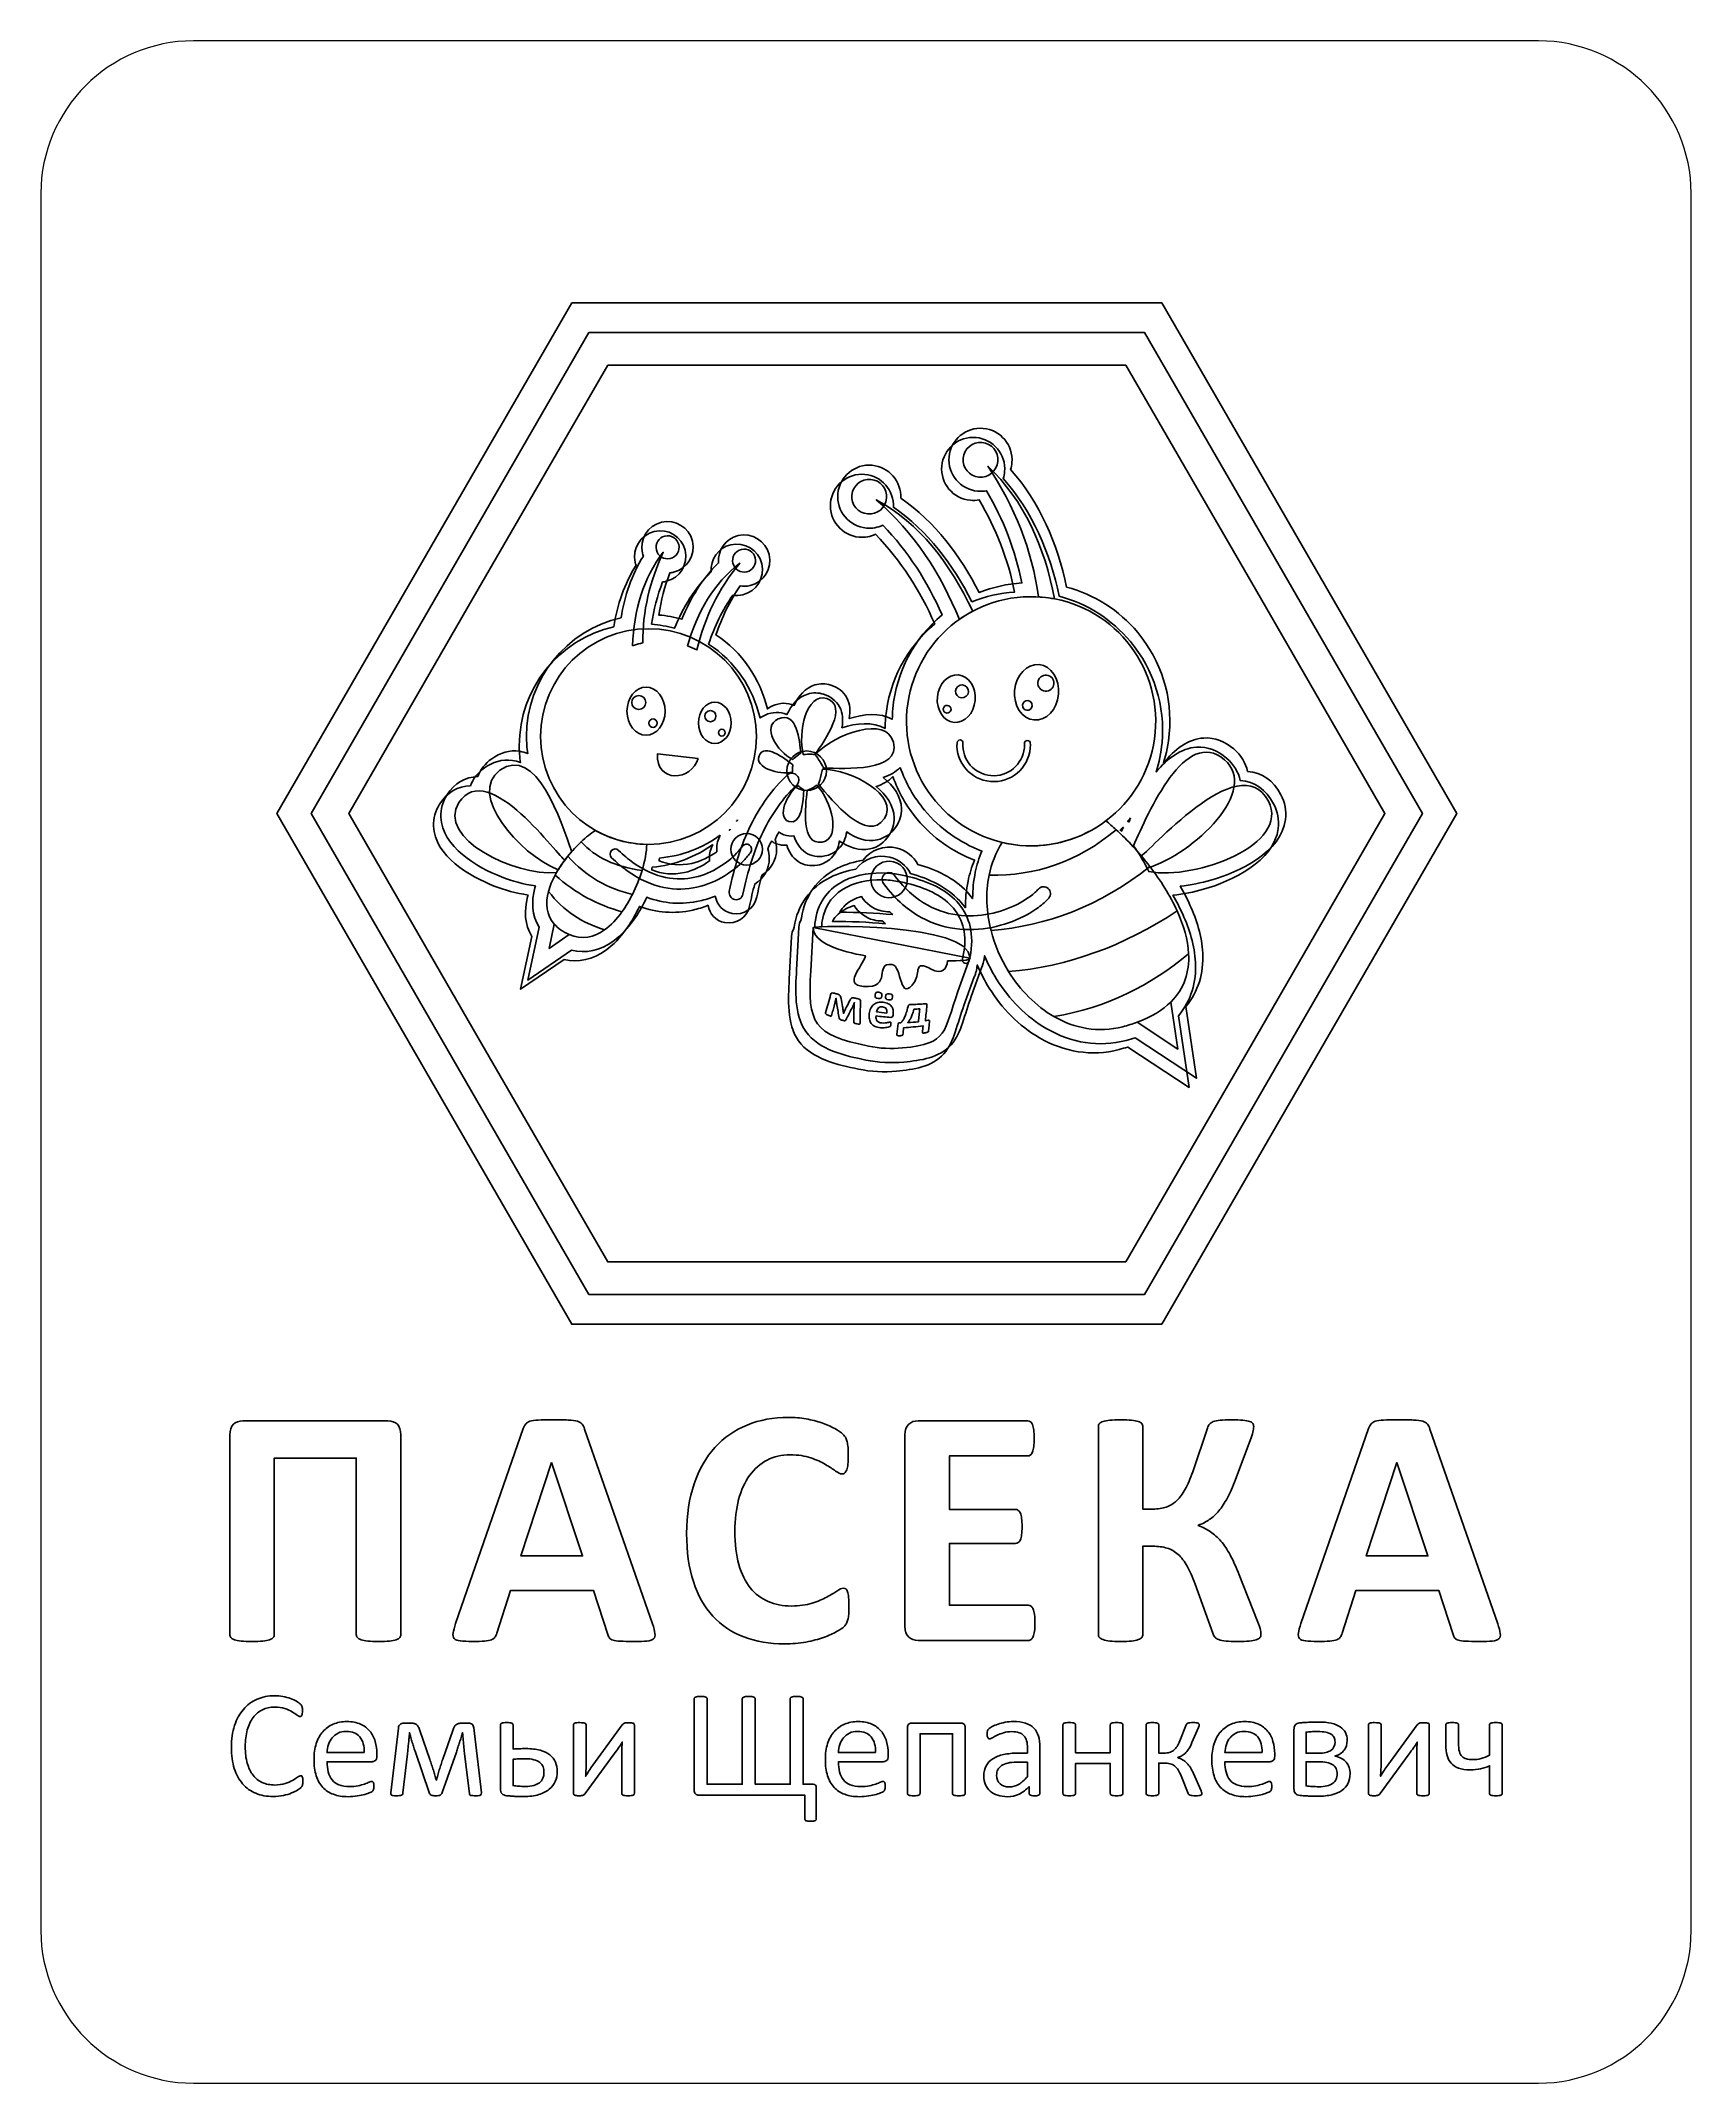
# Model space of a CAD drawing. Header units: millimetres. Extents: x -40 to 40, y -50 to 50.
import ezdxf

# ---------------------------------------------------------------- set-up
doc = ezdxf.new("R2010")
doc.units = ezdxf.units.MM
doc.header["$MEASUREMENT"] = 0
doc.layers.add('layer 1', color=7, linetype='Continuous')

msp = doc.modelspace()

# ---------------------------------------------------------------- linework, layer by layer
at = {"layer": 'layer 1', "color": 30}
for centre, major_axis in [((-10.6439, 15.9348), (0, 5.279)), ((-2.9037, 14.2603), (0, 0.968))]:
    msp.add_ellipse(centre, major_axis=major_axis, ratio=1, dxfattribs=at)
at = {"layer": 'layer 1', "color": 19}
for centre, major_axis, ratio in [((-10.7647, 17.1775), (0, 1.1768), 0.7943576), ((-7.3994, 16.6045), (0, 1.0106), 0.7943796), ((-5.8412, 10.4178), (0, 0.7726), 1)]:
    msp.add_ellipse(centre, major_axis=major_axis, ratio=ratio, dxfattribs=at)
at = {"layer": 'layer 1', "color": 7}
for centre, major_axis, ratio in [((-11.1232, 17.6008), (0, 0.3419), 0.9997075), ((-7.6153, 16.9339), (0, 0.2735), 0.9996344), ((-10.4238, 16.5892), (0.2057, 0), 0.9995139), ((-7.0559, 16.1246), (0, 0.1645), 1)]:
    msp.add_ellipse(centre, major_axis=major_axis, ratio=ratio, dxfattribs=at)
at = {"layer": 'layer 1', "color": 7, "lineweight": 5}
msp.add_open_spline([(-32.9186, 50), (-32.9186, 50), (32.9186, 50), (32.9186, 50), (32.9186, 50), (37.025, 50), (40.3846, 46.6404), (40.3846, 42.5339), (40.3846, 42.5339), (40.3846, 42.5339), (40.3846, -42.5339), (40.3846, -42.5339), (40.3846, -42.5339), (40.3846, -46.6404), (37.025, -50), (32.9186, -50), (32.9186, -50), (32.9186, -50), (-32.9186, -50), (-32.9186, -50), (-32.9186, -50), (-37.025, -50), (-40.3846, -46.6404), (-40.3846, -42.5339), (-40.3846, -42.5339), (-40.3846, -42.5339), (-40.3846, 42.5339), (-40.3846, 42.5339), (-40.3846, 42.5339), (-40.3846, 46.6404), (-37.025, 50), (-32.9186, 50)], degree=3, knots=[0, 0, 0, 0, 0.125, 0.125, 0.125, 0.125, 0.25, 0.25, 0.25, 0.25, 0.375, 0.375, 0.375, 0.375, 0.5, 0.5, 0.5, 0.5, 0.625, 0.625, 0.625, 0.625, 0.75, 0.75, 0.75, 0.75, 0.875, 0.875, 0.875, 0.875, 1, 1, 1, 1], dxfattribs=at)
at = {"layer": 'layer 1', "color": 123}
for points, knots in [([(-14.4009, 37.1761), (-14.4009, 37.1761), (14.4775, 37.1762), (14.4775, 37.1762), (14.4775, 37.1762), (14.4775, 37.1762), (28.9165, 12.1669), (28.9165, 12.1669), (28.9165, 12.1669), (28.9165, 12.1669), (14.4775, -12.8423), (14.4775, -12.8423), (14.4775, -12.8423), (14.4775, -12.8423), (-14.4009, -12.8424), (-14.4009, -12.8424), (-14.4009, -12.8424), (-14.4009, -12.8424), (-28.8399, 12.1669), (-28.8399, 12.1669), (-28.8399, 12.1669), (-28.8399, 12.1669), (-14.4009, 37.1761), (-14.4009, 37.1761)], [0, 0, 0, 0, 0.1666667, 0.1666667, 0.1666667, 0.1666667, 0.3333333, 0.3333333, 0.3333333, 0.3333333, 0.5, 0.5, 0.5, 0.5, 0.6666667, 0.6666667, 0.6666667, 0.6666667, 0.8333333, 0.8333333, 0.8333333, 0.8333333, 1, 1, 1, 1]), ([(1.3166, 13.9762), (1.101, 13.7523), (0.814, 13.5937), (0.4896, 13.4822), (0.4896, 13.4822), (0.9843, 13.0831), (1.3678, 12.568), (1.3776, 11.9502), (1.3776, 11.9502), (1.3826, 11.6412), (1.2887, 11.3487), (1.1182, 11.0922), (1.1182, 11.0922), (0.8975, 10.7601), (0.588, 10.515), (0.1934, 10.4295), (0.1934, 10.4295), (-0.3303, 10.3161), (-0.8463, 10.5152), (-1.3021, 10.8165), (-1.3021, 10.8165), (-1.3478, 10.5062), (-1.4677, 10.2176), (-1.6965, 9.9894), (-1.6965, 9.9894), (-1.8822, 9.8041), (-2.1158, 9.6879), (-2.3731, 9.6407), (-2.3731, 9.6407), (-2.7058, 9.5795), (-3.0386, 9.6276), (-3.3229, 9.8176), (-3.3229, 9.8176), (-3.6036, 10.0052), (-3.7776, 10.2897), (-3.8813, 10.6205), (-3.8813, 10.6205), (-4.0451, 10.6035), (-4.2117, 10.6262), (-4.3724, 10.6829), (-4.3724, 10.6829), (-4.4629, 10.7149), (-4.5479, 10.7574), (-4.6257, 10.8101), (-4.6257, 10.8101), (-4.6756, 10.7165), (-4.7238, 10.6219), (-4.7703, 10.5264), (-4.7703, 10.5264), (-4.7839, 10.4986), (-4.7972, 10.4708), (-4.8104, 10.4428), (-4.8104, 10.4428), (-4.7592, 10.292), (-4.7327, 10.1329), (-4.7327, 9.9713), (-4.7327, 9.9713), (-4.7327, 9.4459), (-5.0123, 8.9735), (-5.4444, 8.7142), (-5.4444, 8.7142), (-5.5429, 8.3602), (-5.6264, 8.002), (-5.6973, 7.6417), (-5.6973, 7.6417), (-5.8073, 7.0831), (-6.3508, 6.7171), (-6.9097, 6.8262), (-6.9097, 6.8262), (-7.3443, 6.9111), (-7.6625, 7.2586), (-7.7315, 7.6716), (-7.7315, 7.6716), (-7.9742, 7.5746), (-8.2242, 7.4963), (-8.4793, 7.4392), (-8.4793, 7.4392), (-9.372, 7.2393), (-10.2532, 7.3121), (-11.0856, 7.6169), (-11.0856, 7.6169), (-11.1116, 7.5618), (-11.1383, 7.5069), (-11.1655, 7.4523), (-11.1655, 7.4523), (-11.3311, 7.1213), (-11.5205, 6.7998), (-11.737, 6.4994), (-11.737, 6.4994), (-12.0187, 6.1083), (-12.3548, 5.7413), (-12.7491, 5.4613), (-12.7491, 5.4613), (-13.3647, 5.024), (-14.0681, 4.8504), (-14.7759, 5.0252), (-14.7759, 5.0252), (-14.7759, 5.0252), (-16.9095, 3.5609), (-16.9095, 3.5609), (-16.9095, 3.5609), (-16.9095, 3.5609), (-16.3539, 6.1481), (-16.3539, 6.1481), (-16.3539, 6.1481), (-16.7072, 6.7275), (-16.7421, 7.4119), (-16.563, 8.085), (-16.563, 8.085), (-16.5548, 8.1156), (-16.5463, 8.146), (-16.5374, 8.1764), (-16.5374, 8.1764), (-17.1122, 8.2579), (-17.6878, 8.4224), (-18.1934, 8.6173), (-18.1934, 8.6173), (-19.391, 9.0787), (-21.115, 10.0921), (-21.1691, 11.5472), (-21.1691, 11.5472), (-21.1835, 11.932), (-21.0724, 12.2995), (-20.8669, 12.6234), (-20.8669, 12.6234), (-20.4902, 13.2173), (-19.9606, 13.5133), (-19.36, 13.5254), (-19.36, 13.5254), (-19.2335, 13.8687), (-19.0047, 14.168), (-18.6763, 14.4015), (-18.6763, 14.4015), (-18.271, 14.6899), (-17.8032, 14.8427), (-17.3043, 14.7659), (-17.3043, 14.7659), (-17.1699, 14.7453), (-17.0403, 14.7087), (-16.9152, 14.6582), (-16.9152, 14.6582), (-16.9533, 14.9308), (-16.9729, 15.2081), (-16.9729, 15.4884), (-16.9729, 15.4884), (-16.9729, 18.2892), (-15.028, 20.6922), (-12.3452, 21.308), (-12.3452, 21.308), (-12.1721, 22.3828), (-11.8251, 23.4035), (-11.2513, 24.3289), (-11.2513, 24.3289), (-11.2671, 24.3724), (-11.2806, 24.417), (-11.2916, 24.4624), (-11.2916, 24.4624), (-11.4541, 25.1343), (-11.0368, 25.8177), (-10.3649, 25.9802), (-10.3649, 25.9802), (-9.6931, 26.1427), (-9.0097, 25.7254), (-8.8472, 25.0536), (-8.8472, 25.0536), (-8.6848, 24.3818), (-9.102, 23.6983), (-9.7738, 23.5358), (-9.7738, 23.5358), (-9.8336, 23.5214), (-9.8941, 23.5114), (-9.9546, 23.5058), (-9.9546, 23.5058), (-10.2096, 22.8362), (-10.3945, 22.1468), (-10.4967, 21.4392), (-10.4967, 21.4392), (-10.1149, 21.4072), (-9.7374, 21.3386), (-9.3693, 21.2343), (-9.3693, 21.2343), (-8.9459, 22.2669), (-8.3791, 23.2136), (-7.575, 23.9936), (-7.575, 23.9936), (-7.6281, 24.6015), (-7.228, 25.1785), (-6.618, 25.326), (-6.618, 25.326), (-5.9462, 25.4885), (-5.2627, 25.0712), (-5.1002, 24.3994), (-5.1002, 24.3994), (-4.9378, 23.7276), (-5.3551, 23.0442), (-6.0268, 22.8817), (-6.0268, 22.8817), (-6.1902, 22.8421), (-6.3566, 22.8364), (-6.517, 22.8615), (-6.517, 22.8615), (-7.0311, 22.1219), (-7.4172, 21.3211), (-7.7007, 20.466), (-7.7007, 20.466), (-6.4239, 19.6192), (-5.5281, 18.3199), (-5.1846, 16.8442), (-5.1846, 16.8442), (-5.1055, 16.9007), (-5.0195, 16.9491), (-4.9281, 16.9892), (-4.9281, 16.9892), (-4.5844, 17.1401), (-4.2123, 17.1698), (-3.8685, 17.013), (-3.8685, 17.013), (-3.6601, 17.4748), (-3.3371, 17.8699), (-2.8546, 18.0166), (-2.8546, 18.0166), (-2.5967, 18.0951), (-2.3283, 18.0875), (-2.0721, 18.0062), (-2.0721, 18.0062), (-1.7406, 17.9009), (-1.4615, 17.6973), (-1.2952, 17.3873), (-1.2952, 17.3873), (-1.1289, 17.0775), (-1.1106, 16.7277), (-1.1801, 16.3695), (-1.1801, 16.3695), (-0.4807, 16.5885), (0.3225, 16.6759), (0.9313, 16.3354), (0.9313, 16.3354), (0.9338, 16.5054), (0.9427, 16.6759), (0.9581, 16.8466), (0.9581, 16.8466), (1.1207, 18.6516), (1.9889, 20.2975), (3.366, 21.4481), (3.366, 21.4481), (2.6468, 23.0828), (1.705, 24.5586), (0.4587, 25.8373), (0.4587, 25.8373), (0.215, 25.7224), (-0.059, 25.6713), (-0.3375, 25.6964), (-0.3375, 25.6964), (-1.183, 25.7724), (-1.8133, 26.5275), (-1.7371, 27.373), (-1.7371, 27.373), (-1.661, 28.2185), (-0.9059, 28.8488), (-0.0605, 28.7726), (-0.0605, 28.7726), (0.7624, 28.6985), (1.3814, 27.9814), (1.3437, 27.1637), (1.3437, 27.1637), (3.0391, 25.9931), (4.2407, 24.3547), (5.1857, 22.5382), (5.1857, 22.5382), (5.8527, 22.8058), (6.5567, 22.9633), (7.2733, 23.0116), (7.2733, 23.0116), (6.9548, 24.6104), (6.362, 26.1121), (5.5424, 27.525), (5.5424, 27.525), (5.4007, 27.4973), (5.2545, 27.4894), (5.1075, 27.5027), (5.1075, 27.5027), (4.262, 27.5788), (3.6319, 28.3338), (3.708, 29.1793), (3.708, 29.1793), (3.7842, 30.0248), (4.5391, 30.6551), (5.3846, 30.579), (5.3846, 30.579), (6.2301, 30.5029), (6.8604, 29.7478), (6.7843, 28.9023), (6.7843, 28.9023), (6.7741, 28.7893), (6.7517, 28.6786), (6.7178, 28.572), (6.7178, 28.572), (8.1591, 26.927), (9.0066, 24.9393), (9.461, 22.8047), (9.461, 22.8047), (10.8198, 22.4466), (12.0336, 21.6742), (12.9392, 20.5888), (12.9392, 20.5888), (14.0964, 19.202), (14.6509, 17.4272), (14.4888, 15.628), (14.4888, 15.628), (14.4448, 15.139), (14.349, 14.6618), (14.2053, 14.2029), (14.2053, 14.2029), (14.739, 14.8407), (15.4, 15.3678), (16.1756, 15.4166), (16.1756, 15.4166), (16.729, 15.4514), (17.2251, 15.2359), (17.64, 14.8806), (17.64, 14.8806), (17.998, 14.5741), (18.2248, 14.1988), (18.3203, 13.7818), (18.3203, 13.7818), (19.0071, 13.7287), (19.5847, 13.351), (19.9509, 12.6399), (19.9509, 12.6399), (20.1447, 12.2636), (20.23, 11.8543), (20.1761, 11.4327), (20.1761, 11.4327), (19.9695, 9.816), (17.9031, 8.8528), (16.5251, 8.4596), (16.5251, 8.4596), (16.0506, 8.3243), (15.5371, 8.2174), (15.0208, 8.1618), (15.0208, 8.1618), (15.1957, 7.8613), (15.3567, 7.5529), (15.4998, 7.2379), (15.4998, 7.2379), (15.8343, 6.5018), (16.0835, 5.6975), (16.1248, 4.8859), (16.1248, 4.8859), (16.1748, 3.906), (15.9116, 3.0043), (15.2951, 2.2648), (15.2951, 2.2648), (15.2951, 2.2648), (15.8148, -1.2417), (15.8148, -1.2417), (15.8148, -1.2417), (15.8148, -1.2417), (12.8112, 0.734), (12.8112, 0.734), (12.8112, 0.734), (12.6696, 0.6892), (12.5267, 0.6482), (12.383, 0.6106), (12.383, 0.6106), (11.0375, 0.2582), (9.6875, 0.4917), (8.4914, 1.1819), (8.4914, 1.1819), (7.4846, 1.7629), (6.6455, 2.6323), (6.0338, 3.6156), (6.0338, 3.6156), (5.8083, 3.9782), (5.6112, 4.36), (5.4462, 4.755), (5.4462, 4.755), (5.44, 4.7169), (5.4334, 4.679), (5.4264, 4.6411), (5.4264, 4.6411), (5.4254, 4.5585), (5.4105, 4.4767), (5.3824, 4.399), (5.3824, 4.399), (5.3824, 4.399), (5.3638, 4.3476), (5.3638, 4.3476), (5.3638, 4.3476), (5.349, 4.2863), (5.3275, 4.227), (5.2998, 4.1706), (5.2998, 4.1706), (5.2998, 4.1706), (4.7901, 2.762), (4.7901, 2.762), (4.7901, 2.762), (4.6341, 2.3309), (4.5099, 1.8945), (4.3636, 1.4615), (4.3636, 1.4615), (4.2333, 1.0754), (4.0801, 0.7049), (3.8048, 0.3971), (3.8048, 0.3971), (3.2329, -0.2423), (2.3078, -0.3732), (1.4991, -0.4482), (1.4991, -0.4482), (0.8731, -0.5063), (0.247, -0.4753), (-0.3688, -0.3485), (-0.3688, -0.3485), (-1.3783, -0.1406), (-2.6714, 0.1458), (-3.3025, 1.0419), (-3.3025, 1.0419), (-3.8854, 1.8697), (-3.809, 3.0929), (-3.756, 4.056), (-3.756, 4.056), (-3.756, 4.056), (-3.6409, 6.1486), (-3.6409, 6.1486), (-3.6409, 6.1486), (-3.6393, 6.295), (-3.5988, 6.418), (-3.5314, 6.5178), (-3.5314, 6.5178), (-3.5276, 6.5462), (-3.5235, 6.5745), (-3.5191, 6.6028), (-3.5191, 6.6028), (-3.3486, 7.6927), (-2.7424, 8.5397), (-1.758, 9.0367), (-1.758, 9.0367), (-1.3653, 9.235), (-0.9373, 9.3636), (-0.5022, 9.4351), (-0.5022, 9.4351), (-0.1269, 9.9396), (0.53, 10.1902), (1.1661, 10.0268), (1.1661, 10.0268), (1.6071, 9.9135), (1.9691, 9.6196), (2.1743, 9.2307), (2.1743, 9.2307), (3.0685, 8.9836), (3.9489, 8.5693), (4.5871, 7.886), (4.5871, 7.886), (4.6862, 7.7799), (4.7784, 7.6685), (4.8631, 7.5519), (4.8631, 7.5519), (4.8618, 7.9872), (4.9036, 8.4222), (4.9931, 8.8494), (4.9931, 8.8494), (5.0675, 9.2052), (5.1744, 9.5516), (5.3131, 9.885), (5.3131, 9.885), (4.2265, 10.2968), (3.2609, 10.9836), (2.5096, 11.8835), (2.5096, 11.8835), (1.9843, 12.5124), (1.5831, 13.2213), (1.3166, 13.9762)], [0, 0, 0, 0, 0.0084746, 0.0084746, 0.0084746, 0.0084746, 0.0169492, 0.0169492, 0.0169492, 0.0169492, 0.0254237, 0.0254237, 0.0254237, 0.0254237, 0.0338983, 0.0338983, 0.0338983, 0.0338983, 0.0423729, 0.0423729, 0.0423729, 0.0423729, 0.0508475, 0.0508475, 0.0508475, 0.0508475, 0.059322, 0.059322, 0.059322, 0.059322, 0.0677966, 0.0677966, 0.0677966, 0.0677966, 0.0762712, 0.0762712, 0.0762712, 0.0762712, 0.0847458, 0.0847458, 0.0847458, 0.0847458, 0.0932203, 0.0932203, 0.0932203, 0.0932203, 0.1016949, 0.1016949, 0.1016949, 0.1016949, 0.1101695, 0.1101695, 0.1101695, 0.1101695, 0.1186441, 0.1186441, 0.1186441, 0.1186441, 0.1271186, 0.1271186, 0.1271186, 0.1271186, 0.1355932, 0.1355932, 0.1355932, 0.1355932, 0.1440678, 0.1440678, 0.1440678, 0.1440678, 0.1525424, 0.1525424, 0.1525424, 0.1525424, 0.1610169, 0.1610169, 0.1610169, 0.1610169, 0.1694915, 0.1694915, 0.1694915, 0.1694915, 0.1779661, 0.1779661, 0.1779661, 0.1779661, 0.1864407, 0.1864407, 0.1864407, 0.1864407, 0.1949153, 0.1949153, 0.1949153, 0.1949153, 0.2033898, 0.2033898, 0.2033898, 0.2033898, 0.2118644, 0.2118644, 0.2118644, 0.2118644, 0.220339, 0.220339, 0.220339, 0.220339, 0.2288136, 0.2288136, 0.2288136, 0.2288136, 0.2372881, 0.2372881, 0.2372881, 0.2372881, 0.2457627, 0.2457627, 0.2457627, 0.2457627, 0.2542373, 0.2542373, 0.2542373, 0.2542373, 0.2627119, 0.2627119, 0.2627119, 0.2627119, 0.2711864, 0.2711864, 0.2711864, 0.2711864, 0.279661, 0.279661, 0.279661, 0.279661, 0.2881356, 0.2881356, 0.2881356, 0.2881356, 0.2966102, 0.2966102, 0.2966102, 0.2966102, 0.3050847, 0.3050847, 0.3050847, 0.3050847, 0.3135593, 0.3135593, 0.3135593, 0.3135593, 0.3220339, 0.3220339, 0.3220339, 0.3220339, 0.3305085, 0.3305085, 0.3305085, 0.3305085, 0.3389831, 0.3389831, 0.3389831, 0.3389831, 0.3474576, 0.3474576, 0.3474576, 0.3474576, 0.3559322, 0.3559322, 0.3559322, 0.3559322, 0.3644068, 0.3644068, 0.3644068, 0.3644068, 0.3728814, 0.3728814, 0.3728814, 0.3728814, 0.3813559, 0.3813559, 0.3813559, 0.3813559, 0.3898305, 0.3898305, 0.3898305, 0.3898305, 0.3983051, 0.3983051, 0.3983051, 0.3983051, 0.4067797, 0.4067797, 0.4067797, 0.4067797, 0.4152542, 0.4152542, 0.4152542, 0.4152542, 0.4237288, 0.4237288, 0.4237288, 0.4237288, 0.4322034, 0.4322034, 0.4322034, 0.4322034, 0.440678, 0.440678, 0.440678, 0.440678, 0.4491525, 0.4491525, 0.4491525, 0.4491525, 0.4576271, 0.4576271, 0.4576271, 0.4576271, 0.4661017, 0.4661017, 0.4661017, 0.4661017, 0.4745763, 0.4745763, 0.4745763, 0.4745763, 0.4830508, 0.4830508, 0.4830508, 0.4830508, 0.4915254, 0.4915254, 0.4915254, 0.4915254, 0.5, 0.5, 0.5, 0.5, 0.5084746, 0.5084746, 0.5084746, 0.5084746, 0.5169492, 0.5169492, 0.5169492, 0.5169492, 0.5254237, 0.5254237, 0.5254237, 0.5254237, 0.5338983, 0.5338983, 0.5338983, 0.5338983, 0.5423729, 0.5423729, 0.5423729, 0.5423729, 0.5508475, 0.5508475, 0.5508475, 0.5508475, 0.559322, 0.559322, 0.559322, 0.559322, 0.5677966, 0.5677966, 0.5677966, 0.5677966, 0.5762712, 0.5762712, 0.5762712, 0.5762712, 0.5847458, 0.5847458, 0.5847458, 0.5847458, 0.5932203, 0.5932203, 0.5932203, 0.5932203, 0.6016949, 0.6016949, 0.6016949, 0.6016949, 0.6101695, 0.6101695, 0.6101695, 0.6101695, 0.6186441, 0.6186441, 0.6186441, 0.6186441, 0.6271186, 0.6271186, 0.6271186, 0.6271186, 0.6355932, 0.6355932, 0.6355932, 0.6355932, 0.6440678, 0.6440678, 0.6440678, 0.6440678, 0.6525424, 0.6525424, 0.6525424, 0.6525424, 0.6610169, 0.6610169, 0.6610169, 0.6610169, 0.6694915, 0.6694915, 0.6694915, 0.6694915, 0.6779661, 0.6779661, 0.6779661, 0.6779661, 0.6864407, 0.6864407, 0.6864407, 0.6864407, 0.6949153, 0.6949153, 0.6949153, 0.6949153, 0.7033898, 0.7033898, 0.7033898, 0.7033898, 0.7118644, 0.7118644, 0.7118644, 0.7118644, 0.720339, 0.720339, 0.720339, 0.720339, 0.7288136, 0.7288136, 0.7288136, 0.7288136, 0.7372881, 0.7372881, 0.7372881, 0.7372881, 0.7457627, 0.7457627, 0.7457627, 0.7457627, 0.7542373, 0.7542373, 0.7542373, 0.7542373, 0.7627119, 0.7627119, 0.7627119, 0.7627119, 0.7711864, 0.7711864, 0.7711864, 0.7711864, 0.779661, 0.779661, 0.779661, 0.779661, 0.7881356, 0.7881356, 0.7881356, 0.7881356, 0.7966102, 0.7966102, 0.7966102, 0.7966102, 0.8050847, 0.8050847, 0.8050847, 0.8050847, 0.8135593, 0.8135593, 0.8135593, 0.8135593, 0.8220339, 0.8220339, 0.8220339, 0.8220339, 0.8305085, 0.8305085, 0.8305085, 0.8305085, 0.8389831, 0.8389831, 0.8389831, 0.8389831, 0.8474576, 0.8474576, 0.8474576, 0.8474576, 0.8559322, 0.8559322, 0.8559322, 0.8559322, 0.8644068, 0.8644068, 0.8644068, 0.8644068, 0.8728814, 0.8728814, 0.8728814, 0.8728814, 0.8813559, 0.8813559, 0.8813559, 0.8813559, 0.8898305, 0.8898305, 0.8898305, 0.8898305, 0.8983051, 0.8983051, 0.8983051, 0.8983051, 0.9067797, 0.9067797, 0.9067797, 0.9067797, 0.9152542, 0.9152542, 0.9152542, 0.9152542, 0.9237288, 0.9237288, 0.9237288, 0.9237288, 0.9322034, 0.9322034, 0.9322034, 0.9322034, 0.940678, 0.940678, 0.940678, 0.940678, 0.9491525, 0.9491525, 0.9491525, 0.9491525, 0.9576271, 0.9576271, 0.9576271, 0.9576271, 0.9661017, 0.9661017, 0.9661017, 0.9661017, 0.9745763, 0.9745763, 0.9745763, 0.9745763, 0.9830508, 0.9830508, 0.9830508, 0.9830508, 0.9915254, 0.9915254, 0.9915254, 0.9915254, 1, 1, 1, 1]), ([(-3.8589, 14.0486), (-3.722, 14.1767), (-3.5072, 14.1695), (-3.3792, 14.0327), (-3.3792, 14.0327), (-3.2512, 13.8958), (-3.2583, 13.681), (-3.3952, 13.553), (-3.3952, 13.553), (-4.0607, 12.9297), (-4.6033, 12.1656), (-5.0362, 11.2761), (-5.0362, 11.2761), (-5.4729, 10.379), (-5.7963, 9.3557), (-6.0201, 8.2219), (-6.0201, 8.2219), (-6.0561, 8.0372), (-6.2351, 7.9167), (-6.4198, 7.9528), (-6.4198, 7.9528), (-6.6045, 7.9889), (-6.725, 8.1679), (-6.689, 8.3525), (-6.689, 8.3525), (-6.4537, 9.5442), (-6.112, 10.6235), (-5.6491, 11.5745), (-5.6491, 11.5745), (-5.1826, 12.5331), (-4.5908, 13.3631), (-3.8589, 14.0486)], [0, 0, 0, 0, 0.125, 0.125, 0.125, 0.125, 0.25, 0.25, 0.25, 0.25, 0.375, 0.375, 0.375, 0.375, 0.5, 0.5, 0.5, 0.5, 0.625, 0.625, 0.625, 0.625, 0.75, 0.75, 0.75, 0.75, 0.875, 0.875, 0.875, 0.875, 1, 1, 1, 1]), ([(-6.6405, 11.4081), (-6.6587, 11.3887), (-6.677, 11.3695), (-6.6954, 11.3503), (-6.6954, 11.3503), (-6.6846, 11.3542), (-6.6738, 11.358), (-6.6629, 11.3616), (-6.6629, 11.3616), (-6.6555, 11.3771), (-6.648, 11.3927), (-6.6405, 11.4081)], [0, 0, 0, 0, 0.3333333, 0.3333333, 0.3333333, 0.3333333, 0.6666667, 0.6666667, 0.6666667, 0.6666667, 1, 1, 1, 1]), ([(12.5954, 11.5031), (12.5462, 11.4525), (12.4962, 11.4027), (12.4454, 11.3536), (12.4454, 11.3536), (12.464, 11.3363), (12.4826, 11.3189), (12.5011, 11.3015), (12.5011, 11.3015), (12.5323, 11.3688), (12.5637, 11.436), (12.5954, 11.5031)], [0, 0, 0, 0, 0.3333333, 0.3333333, 0.3333333, 0.3333333, 0.6666667, 0.6666667, 0.6666667, 0.6666667, 1, 1, 1, 1]), ([(-7.4958, 10.653), (-8.3436, 10.0373), (-9.3597, 9.6392), (-10.4619, 9.5405), (-10.4619, 9.5405), (-10.4698, 9.495), (-10.4782, 9.4496), (-10.4872, 9.4043), (-10.4872, 9.4043), (-9.979, 9.209), (-9.4448, 9.1523), (-8.8893, 9.2767), (-8.8893, 9.2767), (-8.4475, 9.3757), (-8.0261, 9.5814), (-7.6587, 9.8493), (-7.6587, 9.8493), (-7.6621, 9.8897), (-7.6638, 9.9305), (-7.6638, 9.9713), (-7.6638, 9.9713), (-7.6638, 10.2174), (-7.6031, 10.4493), (-7.4958, 10.653)], [0, 0, 0, 0, 0.1666667, 0.1666667, 0.1666667, 0.1666667, 0.3333333, 0.3333333, 0.3333333, 0.3333333, 0.5, 0.5, 0.5, 0.5, 0.6666667, 0.6666667, 0.6666667, 0.6666667, 0.8333333, 0.8333333, 0.8333333, 0.8333333, 1, 1, 1, 1]), ([(0.9512, 6.7724), (0.9016, 6.816), (0.8527, 6.8604), (0.8045, 6.9056), (0.8045, 6.9056), (0.661, 6.9026), (0.5171, 6.9192), (0.3771, 6.9551), (0.3771, 6.9551), (-0.0295, 7.0596), (-0.3662, 7.3166), (-0.5768, 7.6564), (-0.5768, 7.6564), (-0.7168, 7.6157), (-0.8533, 7.5639), (-0.9818, 7.499), (-0.9818, 7.499), (-1.2812, 7.3479), (-1.4979, 7.1442), (-1.6396, 6.884), (-1.6396, 6.884), (-0.7747, 6.8863), (0.1088, 6.8451), (0.9512, 6.7724)], [0, 0, 0, 0, 0.1666667, 0.1666667, 0.1666667, 0.1666667, 0.3333333, 0.3333333, 0.3333333, 0.3333333, 0.5, 0.5, 0.5, 0.5, 0.6666667, 0.6666667, 0.6666667, 0.6666667, 0.8333333, 0.8333333, 0.8333333, 0.8333333, 1, 1, 1, 1])]:
    msp.add_open_spline(points, degree=3, knots=knots, dxfattribs=at)
at = {"layer": 'layer 1', "color": 7}
for points, knots in [([(-13.5579, 35.7161), (-13.5579, 35.7161), (13.6345, 35.7162), (13.6345, 35.7162), (13.6345, 35.7162), (13.6345, 35.7162), (27.2307, 12.1669), (27.2307, 12.1669), (27.2307, 12.1669), (27.2307, 12.1669), (13.6345, -11.3823), (13.6345, -11.3823), (13.6345, -11.3823), (13.6345, -11.3823), (-13.5579, -11.3824), (-13.5579, -11.3824), (-13.5579, -11.3824), (-13.5579, -11.3824), (-27.154, 12.1669), (-27.154, 12.1669), (-27.154, 12.1669), (-27.154, 12.1669), (-13.5579, 35.7161), (-13.5579, 35.7161)], [0, 0, 0, 0, 0.1666667, 0.1666667, 0.1666667, 0.1666667, 0.3333333, 0.3333333, 0.3333333, 0.3333333, 0.5, 0.5, 0.5, 0.5, 0.6666667, 0.6666667, 0.6666667, 0.6666667, 0.8333333, 0.8333333, 0.8333333, 0.8333333, 1, 1, 1, 1]), ([(1.6737, 14.4226), (1.4581, 14.1987), (1.1711, 14.0401), (0.8467, 13.9286), (0.8467, 13.9286), (1.3414, 13.5296), (1.7249, 13.0144), (1.7347, 12.3966), (1.7347, 12.3966), (1.7397, 12.0876), (1.6458, 11.7951), (1.4754, 11.5386), (1.4754, 11.5386), (1.2547, 11.2066), (0.9451, 10.9614), (0.5505, 10.8759), (0.5505, 10.8759), (0.0268, 10.7625), (-0.4892, 10.9617), (-0.945, 11.2629), (-0.945, 11.2629), (-0.9907, 10.9527), (-1.1105, 10.6641), (-1.3393, 10.4358), (-1.3393, 10.4358), (-1.5251, 10.2505), (-1.7586, 10.1344), (-2.016, 10.0871), (-2.016, 10.0871), (-2.3487, 10.0259), (-2.6815, 10.074), (-2.9658, 10.2641), (-2.9658, 10.2641), (-3.2464, 10.4516), (-3.4205, 10.7361), (-3.5242, 11.0669), (-3.5242, 11.0669), (-3.688, 11.0499), (-3.8546, 11.0726), (-4.0153, 11.1293), (-4.0153, 11.1293), (-4.1057, 11.1613), (-4.1907, 11.2039), (-4.2686, 11.2565), (-4.2686, 11.2565), (-4.3185, 11.163), (-4.3667, 11.0683), (-4.4132, 10.9729), (-4.4132, 10.9729), (-4.4267, 10.9451), (-4.4401, 10.9172), (-4.4533, 10.8893), (-4.4533, 10.8893), (-4.4021, 10.7385), (-4.3756, 10.5794), (-4.3756, 10.4177), (-4.3756, 10.4177), (-4.3756, 9.8923), (-4.6552, 9.42), (-5.0873, 9.1606), (-5.0873, 9.1606), (-5.1857, 8.8067), (-5.2693, 8.4485), (-5.3402, 8.0881), (-5.3402, 8.0881), (-5.4501, 7.5295), (-5.9937, 7.1636), (-6.5526, 7.2727), (-6.5526, 7.2727), (-6.9871, 7.3575), (-7.3054, 7.705), (-7.3744, 8.1181), (-7.3744, 8.1181), (-7.6171, 8.0211), (-7.8671, 7.9428), (-8.1222, 7.8856), (-8.1222, 7.8856), (-9.0149, 7.6857), (-9.8961, 7.7586), (-10.7285, 8.0634), (-10.7285, 8.0634), (-10.7545, 8.0082), (-10.7811, 7.9533), (-10.8084, 7.8988), (-10.8084, 7.8988), (-10.9739, 7.5677), (-11.1634, 7.2463), (-11.3799, 6.9458), (-11.3799, 6.9458), (-11.6616, 6.5547), (-11.9977, 6.1877), (-12.3919, 5.9077), (-12.3919, 5.9077), (-13.0076, 5.4705), (-13.711, 5.2968), (-14.4187, 5.4717), (-14.4187, 5.4717), (-14.4187, 5.4717), (-16.5524, 4.0073), (-16.5524, 4.0073), (-16.5524, 4.0073), (-16.5524, 4.0073), (-15.9967, 6.5945), (-15.9967, 6.5945), (-15.9967, 6.5945), (-16.3501, 7.1739), (-16.385, 7.8583), (-16.2058, 8.5314), (-16.2058, 8.5314), (-16.1977, 8.562), (-16.1892, 8.5925), (-16.1803, 8.6228), (-16.1803, 8.6228), (-16.755, 8.7043), (-17.3307, 8.8689), (-17.8363, 9.0637), (-17.8363, 9.0637), (-19.0339, 9.5252), (-20.7579, 10.5386), (-20.812, 11.9936), (-20.812, 11.9936), (-20.8263, 12.3784), (-20.7153, 12.7459), (-20.5098, 13.0698), (-20.5098, 13.0698), (-20.1331, 13.6637), (-19.6035, 13.9598), (-19.0029, 13.9718), (-19.0029, 13.9718), (-18.8764, 14.3151), (-18.6476, 14.6144), (-18.3192, 14.8479), (-18.3192, 14.8479), (-17.9139, 15.1363), (-17.4461, 15.2891), (-16.9472, 15.2124), (-16.9472, 15.2124), (-16.8128, 15.1917), (-16.6832, 15.1552), (-16.558, 15.1046), (-16.558, 15.1046), (-16.5962, 15.3772), (-16.6158, 15.6545), (-16.6158, 15.9349), (-16.6158, 15.9349), (-16.6158, 18.7356), (-14.6708, 21.1387), (-11.988, 21.7545), (-11.988, 21.7545), (-11.8149, 22.8292), (-11.468, 23.8499), (-10.8942, 24.7753), (-10.8942, 24.7753), (-10.91, 24.8189), (-10.9235, 24.8635), (-10.9344, 24.9089), (-10.9344, 24.9089), (-11.097, 25.5807), (-10.6796, 26.2642), (-10.0078, 26.4267), (-10.0078, 26.4267), (-9.336, 26.5891), (-8.6525, 26.1718), (-8.4901, 25.5), (-8.4901, 25.5), (-8.3276, 24.8282), (-8.7449, 24.1448), (-9.4167, 23.9823), (-9.4167, 23.9823), (-9.4765, 23.9678), (-9.537, 23.9578), (-9.5975, 23.9522), (-9.5975, 23.9522), (-9.8525, 23.2826), (-10.0373, 22.5932), (-10.1396, 21.8856), (-10.1396, 21.8856), (-9.7577, 21.8536), (-9.3803, 21.7851), (-9.0121, 21.6807), (-9.0121, 21.6807), (-8.5888, 22.7133), (-8.022, 23.6601), (-7.2179, 24.4401), (-7.2179, 24.4401), (-7.271, 25.0479), (-6.8709, 25.6249), (-6.2609, 25.7724), (-6.2609, 25.7724), (-5.5891, 25.935), (-4.9056, 25.5177), (-4.7431, 24.8459), (-4.7431, 24.8459), (-4.5807, 24.1741), (-4.9979, 23.4906), (-5.6697, 23.3281), (-5.6697, 23.3281), (-5.8331, 23.2886), (-5.9995, 23.2828), (-6.1599, 23.3079), (-6.1599, 23.3079), (-6.6739, 22.5684), (-7.06, 21.7675), (-7.3436, 20.9125), (-7.3436, 20.9125), (-6.0667, 20.0656), (-5.171, 18.7664), (-4.8275, 17.2907), (-4.8275, 17.2907), (-4.7484, 17.3471), (-4.6624, 17.3955), (-4.5709, 17.4357), (-4.5709, 17.4357), (-4.2273, 17.5865), (-3.8552, 17.6162), (-3.5114, 17.4595), (-3.5114, 17.4595), (-3.303, 17.9213), (-2.98, 18.3163), (-2.4975, 18.4631), (-2.4975, 18.4631), (-2.2395, 18.5415), (-1.9712, 18.5339), (-1.715, 18.4526), (-1.715, 18.4526), (-1.3835, 18.3474), (-1.1044, 18.1437), (-0.9381, 17.8338), (-0.9381, 17.8338), (-0.7718, 17.5239), (-0.7535, 17.1741), (-0.823, 16.8159), (-0.823, 16.8159), (-0.1236, 17.035), (0.6796, 17.1224), (1.2884, 16.7818), (1.2884, 16.7818), (1.291, 16.9518), (1.2999, 17.1223), (1.3153, 17.293), (1.3153, 17.293), (1.4778, 19.0981), (2.346, 20.744), (3.7231, 21.8945), (3.7231, 21.8945), (3.004, 23.5292), (2.0622, 25.005), (0.8159, 26.2837), (0.8159, 26.2837), (0.5721, 26.1689), (0.2982, 26.1177), (0.0196, 26.1428), (0.0196, 26.1428), (-0.8259, 26.2189), (-1.4562, 26.9739), (-1.38, 27.8195), (-1.38, 27.8195), (-1.3038, 28.6649), (-0.5488, 29.2952), (0.2966, 29.2191), (0.2966, 29.2191), (1.1195, 29.145), (1.7385, 28.4279), (1.7009, 27.6101), (1.7009, 27.6101), (3.3963, 26.4396), (4.5978, 24.8011), (5.5428, 22.9846), (5.5428, 22.9846), (6.2098, 23.2522), (6.9139, 23.4098), (7.6304, 23.4581), (7.6304, 23.4581), (7.312, 25.0568), (6.7191, 26.5585), (5.8995, 27.9714), (5.8995, 27.9714), (5.7578, 27.9437), (5.6116, 27.9359), (5.4647, 27.9491), (5.4647, 27.9491), (4.6192, 28.0253), (3.989, 28.7803), (4.0651, 29.6257), (4.0651, 29.6257), (4.1413, 30.4713), (4.8962, 31.1016), (5.7417, 31.0254), (5.7417, 31.0254), (6.5872, 30.9493), (7.2175, 30.1942), (7.1414, 29.3487), (7.1414, 29.3487), (7.1312, 29.2357), (7.1088, 29.1251), (7.0749, 29.0184), (7.0749, 29.0184), (8.5162, 27.3734), (9.3638, 25.3857), (9.8181, 23.2512), (9.8181, 23.2512), (11.1769, 22.893), (12.3907, 22.1206), (13.2963, 21.0353), (13.2963, 21.0353), (14.4535, 19.6484), (15.008, 17.8736), (14.846, 16.0744), (14.846, 16.0744), (14.8019, 15.5855), (14.7061, 15.1082), (14.5624, 14.6493), (14.5624, 14.6493), (15.0962, 15.2871), (15.7571, 15.8142), (16.5327, 15.863), (16.5327, 15.863), (17.0861, 15.8978), (17.5822, 15.6824), (17.9972, 15.3271), (17.9972, 15.3271), (18.3551, 15.0205), (18.5819, 14.6453), (18.6775, 14.2282), (18.6775, 14.2282), (19.3642, 14.1752), (19.9419, 13.7975), (20.308, 13.0863), (20.308, 13.0863), (20.5018, 12.71), (20.5871, 12.3008), (20.5332, 11.8792), (20.5332, 11.8792), (20.3266, 10.2624), (18.2602, 9.2992), (16.8822, 8.9061), (16.8822, 8.9061), (16.4077, 8.7707), (15.8942, 8.6639), (15.3779, 8.6083), (15.3779, 8.6083), (15.5529, 8.3077), (15.7139, 7.9993), (15.8569, 7.6844), (15.8569, 7.6844), (16.1914, 6.9482), (16.4406, 6.1439), (16.482, 5.3324), (16.482, 5.3324), (16.5319, 4.3524), (16.2687, 3.4507), (15.6523, 2.7112), (15.6523, 2.7112), (15.6523, 2.7112), (16.1719, -0.7953), (16.1719, -0.7953), (16.1719, -0.7953), (16.1719, -0.7953), (13.1683, 1.1804), (13.1683, 1.1804), (13.1683, 1.1804), (13.0267, 1.1356), (12.8838, 1.0947), (12.7402, 1.057), (12.7402, 1.057), (11.3946, 0.7046), (10.0446, 0.9381), (8.8485, 1.6283), (8.8485, 1.6283), (7.8417, 2.2093), (7.0027, 3.0787), (6.391, 4.062), (6.391, 4.062), (6.1655, 4.4247), (5.9683, 4.8064), (5.8033, 5.2014), (5.8033, 5.2014), (5.7971, 5.1634), (5.7905, 5.1254), (5.7835, 5.0876), (5.7835, 5.0876), (5.7825, 5.005), (5.7676, 4.9231), (5.7395, 4.8454), (5.7395, 4.8454), (5.7395, 4.8454), (5.7209, 4.794), (5.7209, 4.794), (5.7209, 4.794), (5.7062, 4.7327), (5.6846, 4.6734), (5.6569, 4.617), (5.6569, 4.617), (5.6569, 4.617), (5.1472, 3.2084), (5.1472, 3.2084), (5.1472, 3.2084), (4.9912, 2.7773), (4.867, 2.341), (4.7208, 1.9079), (4.7208, 1.9079), (4.5904, 1.5219), (4.4372, 1.1513), (4.1619, 0.8435), (4.1619, 0.8435), (3.5901, 0.2042), (2.6649, 0.0733), (1.8562, -0.0018), (1.8562, -0.0018), (1.2302, -0.0599), (0.6041, -0.0289), (-0.0116, 0.0979), (-0.0116, 0.0979), (-1.0212, 0.3058), (-2.3143, 0.5923), (-2.9454, 1.4884), (-2.9454, 1.4884), (-3.5283, 2.3161), (-3.4519, 3.5393), (-3.3989, 4.5024), (-3.3989, 4.5024), (-3.3989, 4.5024), (-3.2837, 6.595), (-3.2837, 6.595), (-3.2837, 6.595), (-3.2822, 6.7414), (-3.2417, 6.8644), (-3.1743, 6.9642), (-3.1743, 6.9642), (-3.1705, 6.9926), (-3.1663, 7.0209), (-3.1619, 7.0492), (-3.1619, 7.0492), (-2.9915, 8.1391), (-2.3853, 8.9862), (-1.4008, 9.4832), (-1.4008, 9.4832), (-1.0081, 9.6814), (-0.5801, 9.8101), (-0.145, 9.8815), (-0.145, 9.8815), (0.2302, 10.386), (0.8871, 10.6367), (1.5233, 10.4732), (1.5233, 10.4732), (1.9642, 10.3599), (2.3262, 10.066), (2.5315, 9.6771), (2.5315, 9.6771), (3.4256, 9.43), (4.306, 9.0158), (4.9443, 8.3324), (4.9443, 8.3324), (5.0433, 8.2264), (5.1355, 8.115), (5.2202, 7.9984), (5.2202, 7.9984), (5.2189, 8.4337), (5.2607, 8.8687), (5.3502, 9.2958), (5.3502, 9.2958), (5.4247, 9.6516), (5.5315, 9.998), (5.6702, 10.3314), (5.6702, 10.3314), (4.5837, 10.7432), (3.618, 11.43), (2.8667, 12.3299), (2.8667, 12.3299), (2.3415, 12.9589), (1.9402, 13.6678), (1.6737, 14.4226)], [0, 0, 0, 0, 0.0084746, 0.0084746, 0.0084746, 0.0084746, 0.0169492, 0.0169492, 0.0169492, 0.0169492, 0.0254237, 0.0254237, 0.0254237, 0.0254237, 0.0338983, 0.0338983, 0.0338983, 0.0338983, 0.0423729, 0.0423729, 0.0423729, 0.0423729, 0.0508475, 0.0508475, 0.0508475, 0.0508475, 0.059322, 0.059322, 0.059322, 0.059322, 0.0677966, 0.0677966, 0.0677966, 0.0677966, 0.0762712, 0.0762712, 0.0762712, 0.0762712, 0.0847458, 0.0847458, 0.0847458, 0.0847458, 0.0932203, 0.0932203, 0.0932203, 0.0932203, 0.1016949, 0.1016949, 0.1016949, 0.1016949, 0.1101695, 0.1101695, 0.1101695, 0.1101695, 0.1186441, 0.1186441, 0.1186441, 0.1186441, 0.1271186, 0.1271186, 0.1271186, 0.1271186, 0.1355932, 0.1355932, 0.1355932, 0.1355932, 0.1440678, 0.1440678, 0.1440678, 0.1440678, 0.1525424, 0.1525424, 0.1525424, 0.1525424, 0.1610169, 0.1610169, 0.1610169, 0.1610169, 0.1694915, 0.1694915, 0.1694915, 0.1694915, 0.1779661, 0.1779661, 0.1779661, 0.1779661, 0.1864407, 0.1864407, 0.1864407, 0.1864407, 0.1949153, 0.1949153, 0.1949153, 0.1949153, 0.2033898, 0.2033898, 0.2033898, 0.2033898, 0.2118644, 0.2118644, 0.2118644, 0.2118644, 0.220339, 0.220339, 0.220339, 0.220339, 0.2288136, 0.2288136, 0.2288136, 0.2288136, 0.2372881, 0.2372881, 0.2372881, 0.2372881, 0.2457627, 0.2457627, 0.2457627, 0.2457627, 0.2542373, 0.2542373, 0.2542373, 0.2542373, 0.2627119, 0.2627119, 0.2627119, 0.2627119, 0.2711864, 0.2711864, 0.2711864, 0.2711864, 0.279661, 0.279661, 0.279661, 0.279661, 0.2881356, 0.2881356, 0.2881356, 0.2881356, 0.2966102, 0.2966102, 0.2966102, 0.2966102, 0.3050847, 0.3050847, 0.3050847, 0.3050847, 0.3135593, 0.3135593, 0.3135593, 0.3135593, 0.3220339, 0.3220339, 0.3220339, 0.3220339, 0.3305085, 0.3305085, 0.3305085, 0.3305085, 0.3389831, 0.3389831, 0.3389831, 0.3389831, 0.3474576, 0.3474576, 0.3474576, 0.3474576, 0.3559322, 0.3559322, 0.3559322, 0.3559322, 0.3644068, 0.3644068, 0.3644068, 0.3644068, 0.3728814, 0.3728814, 0.3728814, 0.3728814, 0.3813559, 0.3813559, 0.3813559, 0.3813559, 0.3898305, 0.3898305, 0.3898305, 0.3898305, 0.3983051, 0.3983051, 0.3983051, 0.3983051, 0.4067797, 0.4067797, 0.4067797, 0.4067797, 0.4152542, 0.4152542, 0.4152542, 0.4152542, 0.4237288, 0.4237288, 0.4237288, 0.4237288, 0.4322034, 0.4322034, 0.4322034, 0.4322034, 0.440678, 0.440678, 0.440678, 0.440678, 0.4491525, 0.4491525, 0.4491525, 0.4491525, 0.4576271, 0.4576271, 0.4576271, 0.4576271, 0.4661017, 0.4661017, 0.4661017, 0.4661017, 0.4745763, 0.4745763, 0.4745763, 0.4745763, 0.4830508, 0.4830508, 0.4830508, 0.4830508, 0.4915254, 0.4915254, 0.4915254, 0.4915254, 0.5, 0.5, 0.5, 0.5, 0.5084746, 0.5084746, 0.5084746, 0.5084746, 0.5169492, 0.5169492, 0.5169492, 0.5169492, 0.5254237, 0.5254237, 0.5254237, 0.5254237, 0.5338983, 0.5338983, 0.5338983, 0.5338983, 0.5423729, 0.5423729, 0.5423729, 0.5423729, 0.5508475, 0.5508475, 0.5508475, 0.5508475, 0.559322, 0.559322, 0.559322, 0.559322, 0.5677966, 0.5677966, 0.5677966, 0.5677966, 0.5762712, 0.5762712, 0.5762712, 0.5762712, 0.5847458, 0.5847458, 0.5847458, 0.5847458, 0.5932203, 0.5932203, 0.5932203, 0.5932203, 0.6016949, 0.6016949, 0.6016949, 0.6016949, 0.6101695, 0.6101695, 0.6101695, 0.6101695, 0.6186441, 0.6186441, 0.6186441, 0.6186441, 0.6271186, 0.6271186, 0.6271186, 0.6271186, 0.6355932, 0.6355932, 0.6355932, 0.6355932, 0.6440678, 0.6440678, 0.6440678, 0.6440678, 0.6525424, 0.6525424, 0.6525424, 0.6525424, 0.6610169, 0.6610169, 0.6610169, 0.6610169, 0.6694915, 0.6694915, 0.6694915, 0.6694915, 0.6779661, 0.6779661, 0.6779661, 0.6779661, 0.6864407, 0.6864407, 0.6864407, 0.6864407, 0.6949153, 0.6949153, 0.6949153, 0.6949153, 0.7033898, 0.7033898, 0.7033898, 0.7033898, 0.7118644, 0.7118644, 0.7118644, 0.7118644, 0.720339, 0.720339, 0.720339, 0.720339, 0.7288136, 0.7288136, 0.7288136, 0.7288136, 0.7372881, 0.7372881, 0.7372881, 0.7372881, 0.7457627, 0.7457627, 0.7457627, 0.7457627, 0.7542373, 0.7542373, 0.7542373, 0.7542373, 0.7627119, 0.7627119, 0.7627119, 0.7627119, 0.7711864, 0.7711864, 0.7711864, 0.7711864, 0.779661, 0.779661, 0.779661, 0.779661, 0.7881356, 0.7881356, 0.7881356, 0.7881356, 0.7966102, 0.7966102, 0.7966102, 0.7966102, 0.8050847, 0.8050847, 0.8050847, 0.8050847, 0.8135593, 0.8135593, 0.8135593, 0.8135593, 0.8220339, 0.8220339, 0.8220339, 0.8220339, 0.8305085, 0.8305085, 0.8305085, 0.8305085, 0.8389831, 0.8389831, 0.8389831, 0.8389831, 0.8474576, 0.8474576, 0.8474576, 0.8474576, 0.8559322, 0.8559322, 0.8559322, 0.8559322, 0.8644068, 0.8644068, 0.8644068, 0.8644068, 0.8728814, 0.8728814, 0.8728814, 0.8728814, 0.8813559, 0.8813559, 0.8813559, 0.8813559, 0.8898305, 0.8898305, 0.8898305, 0.8898305, 0.8983051, 0.8983051, 0.8983051, 0.8983051, 0.9067797, 0.9067797, 0.9067797, 0.9067797, 0.9152542, 0.9152542, 0.9152542, 0.9152542, 0.9237288, 0.9237288, 0.9237288, 0.9237288, 0.9322034, 0.9322034, 0.9322034, 0.9322034, 0.940678, 0.940678, 0.940678, 0.940678, 0.9491525, 0.9491525, 0.9491525, 0.9491525, 0.9576271, 0.9576271, 0.9576271, 0.9576271, 0.9661017, 0.9661017, 0.9661017, 0.9661017, 0.9745763, 0.9745763, 0.9745763, 0.9745763, 0.9830508, 0.9830508, 0.9830508, 0.9830508, 0.9915254, 0.9915254, 0.9915254, 0.9915254, 1, 1, 1, 1]), ([(4.7271, 18.462), (4.5533, 18.4777), (4.3996, 18.3494), (4.384, 18.1756), (4.384, 18.1756), (4.3683, 18.0018), (4.4966, 17.8482), (4.6704, 17.8325), (4.6704, 17.8325), (4.8442, 17.8169), (4.9978, 17.9451), (5.0134, 18.1189), (5.0134, 18.1189), (5.0291, 18.2927), (4.9008, 18.4464), (4.7271, 18.462)], [0, 0, 0, 0, 0.25, 0.25, 0.25, 0.25, 0.5, 0.5, 0.5, 0.5, 0.75, 0.75, 0.75, 0.75, 1, 1, 1, 1]), ([(8.8402, 18.9447), (8.623, 18.9643), (8.4309, 18.8039), (8.4114, 18.5867), (8.4114, 18.5867), (8.3918, 18.3694), (8.5521, 18.1774), (8.7694, 18.1578), (8.7694, 18.1578), (8.9866, 18.1382), (9.1787, 18.2986), (9.1982, 18.5158), (9.1982, 18.5158), (9.2178, 18.7331), (9.0575, 18.9251), (8.8402, 18.9447)], [0, 0, 0, 0, 0.25, 0.25, 0.25, 0.25, 0.5, 0.5, 0.5, 0.5, 0.75, 0.75, 0.75, 0.75, 1, 1, 1, 1]), ([(3.9881, 17.4632), (3.8835, 17.4727), (3.7911, 17.3955), (3.7817, 17.291), (3.7817, 17.291), (3.7723, 17.1864), (3.8494, 17.094), (3.954, 17.0846), (3.954, 17.0846), (4.0585, 17.0751), (4.151, 17.1523), (4.1604, 17.2569), (4.1604, 17.2569), (4.1698, 17.3614), (4.0926, 17.4538), (3.9881, 17.4632)], [0, 0, 0, 0, 0.25, 0.25, 0.25, 0.25, 0.5, 0.5, 0.5, 0.5, 0.75, 0.75, 0.75, 0.75, 1, 1, 1, 1]), ([(7.9165, 17.6962), (7.7858, 17.7079), (7.6702, 17.6115), (7.6585, 17.4808), (7.6585, 17.4808), (7.6467, 17.3501), (7.7431, 17.2346), (7.8738, 17.2228), (7.8738, 17.2228), (8.0045, 17.211), (8.1201, 17.3075), (8.1318, 17.4382), (8.1318, 17.4382), (8.1436, 17.5689), (8.0472, 17.6844), (7.9165, 17.6962)], [0, 0, 0, 0, 0.25, 0.25, 0.25, 0.25, 0.5, 0.5, 0.5, 0.5, 0.75, 0.75, 0.75, 0.75, 1, 1, 1, 1]), ([(-7.1387, 11.0995), (-7.9865, 10.4838), (-9.0025, 10.0856), (-10.1048, 9.987), (-10.1048, 9.987), (-10.1127, 9.9414), (-10.1211, 9.896), (-10.1301, 9.8507), (-10.1301, 9.8507), (-9.6219, 9.6554), (-9.0877, 9.5988), (-8.5322, 9.7232), (-8.5322, 9.7232), (-8.0904, 9.8221), (-7.669, 10.0278), (-7.3016, 10.2957), (-7.3016, 10.2957), (-7.3049, 10.3362), (-7.3067, 10.3769), (-7.3067, 10.4177), (-7.3067, 10.4177), (-7.3067, 10.6638), (-7.246, 10.8958), (-7.1387, 11.0995)], [0, 0, 0, 0, 0.1666667, 0.1666667, 0.1666667, 0.1666667, 0.3333333, 0.3333333, 0.3333333, 0.3333333, 0.5, 0.5, 0.5, 0.5, 0.6666667, 0.6666667, 0.6666667, 0.6666667, 0.8333333, 0.8333333, 0.8333333, 0.8333333, 1, 1, 1, 1]), ([(-6.2834, 11.8546), (-6.3016, 11.8352), (-6.3198, 11.8159), (-6.3382, 11.7968), (-6.3382, 11.7968), (-6.3275, 11.8006), (-6.3166, 11.8044), (-6.3058, 11.808), (-6.3058, 11.808), (-6.2984, 11.8236), (-6.2909, 11.8391), (-6.2834, 11.8546)], [0, 0, 0, 0, 0.3333333, 0.3333333, 0.3333333, 0.3333333, 0.6666667, 0.6666667, 0.6666667, 0.6666667, 1, 1, 1, 1]), ([(12.9525, 11.9495), (12.9033, 11.899), (12.8533, 11.8492), (12.8025, 11.8001), (12.8025, 11.8001), (12.8211, 11.7828), (12.8397, 11.7653), (12.8582, 11.7479), (12.8582, 11.7479), (12.8895, 11.8152), (12.9208, 11.8824), (12.9525, 11.9495)], [0, 0, 0, 0, 0.3333333, 0.3333333, 0.3333333, 0.3333333, 0.6666667, 0.6666667, 0.6666667, 0.6666667, 1, 1, 1, 1]), ([(1.3083, 7.2189), (1.2587, 7.2625), (1.2098, 7.3069), (1.1616, 7.352), (1.1616, 7.352), (1.0182, 7.3491), (0.8743, 7.3656), (0.7342, 7.4015), (0.7342, 7.4015), (0.3276, 7.506), (-0.0091, 7.7631), (-0.2196, 8.1028), (-0.2196, 8.1028), (-0.3597, 8.0622), (-0.4961, 8.0104), (-0.6247, 7.9455), (-0.6247, 7.9455), (-0.924, 7.7943), (-1.1408, 7.5906), (-1.2825, 7.3304), (-1.2825, 7.3304), (-0.4175, 7.3327), (0.4659, 7.2915), (1.3083, 7.2189)], [0, 0, 0, 0, 0.1666667, 0.1666667, 0.1666667, 0.1666667, 0.3333333, 0.3333333, 0.3333333, 0.3333333, 0.5, 0.5, 0.5, 0.5, 0.6666667, 0.6666667, 0.6666667, 0.6666667, 0.8333333, 0.8333333, 0.8333333, 0.8333333, 1, 1, 1, 1])]:
    msp.add_open_spline(points, degree=3, knots=knots, dxfattribs=at)
at = {"layer": 'layer 1', "color": 133}
msp.add_open_spline([(-12.6399, 34.1261), (-12.6399, 34.1261), (0.0383, 34.1261), (0.0383, 34.1261), (0.0383, 34.1261), (0.0383, 34.1261), (12.7165, 34.1261), (12.7165, 34.1261), (12.7165, 34.1261), (12.7165, 34.1261), (19.0556, 23.1465), (19.0556, 23.1465), (19.0556, 23.1465), (19.0556, 23.1465), (25.3947, 12.1669), (25.3947, 12.1669), (25.3947, 12.1669), (25.3947, 12.1669), (19.0556, 1.1873), (19.0556, 1.1873), (19.0556, 1.1873), (19.0556, 1.1873), (12.7165, -9.7923), (12.7165, -9.7923), (12.7165, -9.7923), (12.7165, -9.7923), (0.0383, -9.7923), (0.0383, -9.7923), (0.0383, -9.7923), (0.0383, -9.7923), (-12.6399, -9.7924), (-12.6399, -9.7924), (-12.6399, -9.7924), (-12.6399, -9.7924), (-18.979, 1.1872), (-18.979, 1.1872), (-18.979, 1.1872), (-18.979, 1.1872), (-25.3181, 12.1669), (-25.3181, 12.1669), (-25.3181, 12.1669), (-25.3181, 12.1669), (-18.9789, 23.1465), (-18.9789, 23.1465), (-18.9789, 23.1465), (-18.9789, 23.1465), (-12.6399, 34.1261), (-12.6399, 34.1261)], degree=3, knots=[0, 0, 0, 0, 0.0833333, 0.0833333, 0.0833333, 0.0833333, 0.1666667, 0.1666667, 0.1666667, 0.1666667, 0.25, 0.25, 0.25, 0.25, 0.3333333, 0.3333333, 0.3333333, 0.3333333, 0.4166667, 0.4166667, 0.4166667, 0.4166667, 0.5, 0.5, 0.5, 0.5, 0.5833333, 0.5833333, 0.5833333, 0.5833333, 0.6666667, 0.6666667, 0.6666667, 0.6666667, 0.75, 0.75, 0.75, 0.75, 0.8333333, 0.8333333, 0.8333333, 0.8333333, 0.9166667, 0.9166667, 0.9166667, 0.9166667, 1, 1, 1, 1], dxfattribs=at)
at = {"layer": 'layer 1', "color": 19}
for points, knots in [([(5.6796, 30.3353), (5.2113, 30.3774), (4.7974, 30.0319), (4.7552, 29.5636), (4.7552, 29.5636), (4.7131, 29.0954), (5.0586, 28.6814), (5.5269, 28.6392), (5.5269, 28.6392), (5.9951, 28.5971), (6.4091, 28.9426), (6.4512, 29.4109), (6.4512, 29.4109), (6.4934, 29.8791), (6.1478, 30.2931), (5.6796, 30.3353)], [0, 0, 0, 0, 0.25, 0.25, 0.25, 0.25, 0.5, 0.5, 0.5, 0.5, 0.75, 0.75, 0.75, 0.75, 1, 1, 1, 1]), ([(9.2264, 22.6751), (8.7452, 25.2634), (7.7299, 27.4785), (5.9705, 29.1734), (5.9705, 29.1734), (7.2661, 27.2034), (8.1256, 25.0798), (8.4493, 22.7721), (8.4493, 22.7721), (8.5086, 22.7685), (8.5681, 22.7643), (8.6277, 22.7589), (8.6277, 22.7589), (8.8307, 22.7406), (9.0303, 22.7124), (9.2264, 22.6751)], [0, 0, 0, 0, 0.25, 0.25, 0.25, 0.25, 0.5, 0.5, 0.5, 0.5, 0.75, 0.75, 0.75, 0.75, 1, 1, 1, 1]), ([(0.2345, 28.5289), (-0.2337, 28.5711), (-0.6477, 28.2255), (-0.6899, 27.7573), (-0.6899, 27.7573), (-0.732, 27.289), (-0.3865, 26.8751), (0.0818, 26.8329), (0.0818, 26.8329), (0.55, 26.7907), (0.964, 27.1363), (1.0061, 27.6045), (1.0061, 27.6045), (1.0483, 28.0728), (0.7028, 28.4867), (0.2345, 28.5289)], [0, 0, 0, 0, 0.25, 0.25, 0.25, 0.25, 0.5, 0.5, 0.5, 0.5, 0.75, 0.75, 0.75, 0.75, 1, 1, 1, 1]), ([(5.2237, 22.0735), (4.0834, 24.4441), (2.6508, 26.3668), (0.5053, 27.5328), (0.5053, 27.5328), (2.356, 25.9091), (3.6501, 23.9357), (4.5697, 21.6714), (4.5697, 21.6714), (4.7787, 21.8187), (4.9971, 21.9531), (5.2237, 22.0735)], [0, 0, 0, 0, 0.3333333, 0.3333333, 0.3333333, 0.3333333, 0.6666667, 0.6666667, 0.6666667, 0.6666667, 1, 1, 1, 1]), ([(-9.845, 25.7532), (-9.542, 25.8264), (-9.2368, 25.6401), (-9.1636, 25.3372), (-9.1636, 25.3372), (-9.0903, 25.0342), (-9.2766, 24.729), (-9.5796, 24.6558), (-9.5796, 24.6558), (-9.8826, 24.5825), (-10.1877, 24.7688), (-10.261, 25.0718), (-10.261, 25.0718), (-10.3342, 25.3747), (-10.1479, 25.6799), (-9.845, 25.7532)], [0, 0, 0, 0, 0.25, 0.25, 0.25, 0.25, 0.5, 0.5, 0.5, 0.5, 0.75, 0.75, 0.75, 0.75, 1, 1, 1, 1]), ([(-6.098, 25.099), (-5.795, 25.1722), (-5.4899, 24.9859), (-5.4166, 24.683), (-5.4166, 24.683), (-5.3434, 24.38), (-5.5296, 24.0748), (-5.8326, 24.0016), (-5.8326, 24.0016), (-6.1356, 23.9283), (-6.4407, 24.1146), (-6.514, 24.4176), (-6.514, 24.4176), (-6.5873, 24.7206), (-6.401, 25.0257), (-6.098, 25.099)], [0, 0, 0, 0, 0.25, 0.25, 0.25, 0.25, 0.5, 0.5, 0.5, 0.5, 0.75, 0.75, 0.75, 0.75, 1, 1, 1, 1]), ([(-11.4248, 20.384), (-11.3614, 22.1283), (-10.9113, 23.6799), (-9.9225, 24.9628), (-9.9225, 24.9628), (-10.5803, 23.5447), (-10.9372, 22.0683), (-10.9246, 20.5233), (-10.9246, 20.5233), (-10.9632, 20.5152), (-11.0017, 20.5066), (-11.0403, 20.4972), (-11.0403, 20.4972), (-11.1716, 20.4655), (-11.2998, 20.4275), (-11.4248, 20.384)], [0, 0, 0, 0, 0.25, 0.25, 0.25, 0.25, 0.5, 0.5, 0.5, 0.5, 0.75, 0.75, 0.75, 0.75, 1, 1, 1, 1]), ([(-8.7412, 20.3794), (-8.2243, 22.0452), (-7.472, 23.4456), (-6.1786, 24.4193), (-6.1786, 24.4193), (-7.2341, 23.1742), (-7.8905, 21.7539), (-8.2731, 20.1794), (-8.2731, 20.1794), (-8.4245, 20.2556), (-8.5808, 20.3225), (-8.7412, 20.3794)], [0, 0, 0, 0, 0.3333333, 0.3333333, 0.3333333, 0.3333333, 0.6666667, 0.6666667, 0.6666667, 0.6666667, 1, 1, 1, 1]), ([(8.4704, 19.4555), (7.8764, 19.509), (7.34, 18.946), (7.2727, 18.1982), (7.2727, 18.1982), (7.2053, 17.4503), (7.6325, 16.8005), (8.2265, 16.747), (8.2265, 16.747), (8.8206, 16.6935), (9.3569, 17.2566), (9.4243, 18.0044), (9.4243, 18.0044), (9.4916, 18.7522), (9.0645, 19.402), (8.4704, 19.4555)], [0, 0, 0, 0, 0.25, 0.25, 0.25, 0.25, 0.5, 0.5, 0.5, 0.5, 0.75, 0.75, 0.75, 0.75, 1, 1, 1, 1]), ([(4.5208, 18.9536), (4.0107, 18.9995), (3.55, 18.516), (3.4922, 17.8737), (3.4922, 17.8737), (3.4343, 17.2315), (3.8012, 16.6734), (4.3114, 16.6275), (4.3114, 16.6275), (4.8215, 16.5815), (5.2822, 17.0651), (5.34, 17.7073), (5.34, 17.7073), (5.3979, 18.3496), (5.031, 18.9076), (4.5208, 18.9536)], [0, 0, 0, 0, 0.25, 0.25, 0.25, 0.25, 0.5, 0.5, 0.5, 0.5, 0.75, 0.75, 0.75, 0.75, 1, 1, 1, 1]), ([(-8.2181, 14.8677), (-8.5055, 13.7545), (-10.3064, 13.6346), (-10.2088, 15.0876), (-10.2088, 15.0876), (-10.2088, 15.0876), (-8.2181, 14.8677), (-8.2181, 14.8677)], [0, 0, 0, 0, 0.5, 0.5, 0.5, 0.5, 1, 1, 1, 1]), ([(4.742, 15.6165), (4.7469, 15.6956), (4.6867, 15.7638), (4.6076, 15.7687), (4.6076, 15.7687), (4.5285, 15.7737), (4.4604, 15.7135), (4.4554, 15.6344), (4.4554, 15.6344), (4.4259, 15.1504), (4.5916, 14.6973), (4.8863, 14.3547), (4.8863, 14.3547), (5.1803, 14.0127), (5.6025, 13.7803), (6.0866, 13.7368), (6.0866, 13.7368), (6.5805, 13.6923), (7.0458, 13.8523), (7.3986, 14.1468), (7.3986, 14.1468), (7.7515, 14.4413), (7.9921, 14.8706), (8.0365, 15.3645), (8.0365, 15.3645), (8.0399, 15.4016), (8.042, 15.4414), (8.043, 15.4837), (8.043, 15.4837), (8.044, 15.5223), (8.0434, 15.5625), (8.0417, 15.6038), (8.0417, 15.6038), (8.0386, 15.683), (7.9717, 15.7447), (7.8925, 15.7416), (7.8925, 15.7416), (7.8133, 15.7385), (7.7516, 15.6716), (7.7547, 15.5924), (7.7547, 15.5924), (7.7561, 15.5606), (7.7564, 15.5269), (7.7555, 15.4915), (7.7555, 15.4915), (7.7548, 15.4608), (7.7528, 15.427), (7.7495, 15.3904), (7.7495, 15.3904), (7.7122, 14.9756), (7.5102, 14.6152), (7.214, 14.368), (7.214, 14.368), (6.9178, 14.1207), (6.5272, 13.9864), (6.1124, 14.0238), (6.1124, 14.0238), (5.7053, 14.0604), (5.3508, 14.2552), (5.1043, 14.5419), (5.1043, 14.5419), (4.8566, 14.8299), (4.7172, 15.2105), (4.742, 15.6165)], [0, 0, 0, 0, 0.0625, 0.0625, 0.0625, 0.0625, 0.125, 0.125, 0.125, 0.125, 0.1875, 0.1875, 0.1875, 0.1875, 0.25, 0.25, 0.25, 0.25, 0.3125, 0.3125, 0.3125, 0.3125, 0.375, 0.375, 0.375, 0.375, 0.4375, 0.4375, 0.4375, 0.4375, 0.5, 0.5, 0.5, 0.5, 0.5625, 0.5625, 0.5625, 0.5625, 0.625, 0.625, 0.625, 0.625, 0.6875, 0.6875, 0.6875, 0.6875, 0.75, 0.75, 0.75, 0.75, 0.8125, 0.8125, 0.8125, 0.8125, 0.875, 0.875, 0.875, 0.875, 0.9375, 0.9375, 0.9375, 0.9375, 1, 1, 1, 1]), ([(12.2404, 11.3758), (10.3647, 9.7859), (8.2817, 9.0989), (6.0284, 9.1539), (6.0284, 9.1539), (6.1446, 9.709), (6.3513, 10.2478), (6.6605, 10.7507), (6.6605, 10.7507), (6.9436, 10.6833), (7.2351, 10.6354), (7.5335, 10.6085), (7.5335, 10.6085), (9.0983, 10.4676), (10.5783, 10.9307), (11.7428, 11.8055), (11.7428, 11.8055), (11.9068, 11.6721), (12.0732, 11.5284), (12.2404, 11.3758)], [0, 0, 0, 0, 0.2, 0.2, 0.2, 0.2, 0.4, 0.4, 0.4, 0.4, 0.6, 0.6, 0.6, 0.6, 0.8, 0.8, 0.8, 0.8, 1, 1, 1, 1]), ([(-10.9631, 9.3777), (-12.2553, 9.5559), (-13.2534, 10.0188), (-13.9415, 10.7817), (-13.9415, 10.7817), (-14.1641, 10.5729), (-14.3858, 10.3354), (-14.5916, 10.0801), (-14.5916, 10.0801), (-13.7057, 9.0895), (-12.6547, 8.4864), (-11.4282, 8.2086), (-11.4282, 8.2086), (-11.2369, 8.5913), (-11.0798, 8.9915), (-10.9631, 9.3777)], [0, 0, 0, 0, 0.25, 0.25, 0.25, 0.25, 0.5, 0.5, 0.5, 0.5, 0.75, 0.75, 0.75, 0.75, 1, 1, 1, 1]), ([(-12.4524, 10.0048), (-12.5509, 10.1006), (-12.5531, 10.2581), (-12.4573, 10.3565), (-12.4573, 10.3565), (-12.3615, 10.455), (-12.204, 10.4572), (-12.1056, 10.3614), (-12.1056, 10.3614), (-11.8693, 10.132), (-11.636, 9.936), (-11.4065, 9.7702), (-11.4065, 9.7702), (-10.2983, 8.9695), (-9.2557, 8.851), (-8.3808, 9.047), (-8.3808, 9.047), (-7.5003, 9.2442), (-6.7828, 9.7579), (-6.3364, 10.2177), (-6.3364, 10.2177), (-6.217, 10.3407), (-6.1185, 10.458), (-6.0428, 10.5629), (-6.0428, 10.5629), (-5.9626, 10.6742), (-5.8073, 10.6995), (-5.696, 10.6194), (-5.696, 10.6194), (-5.5846, 10.5392), (-5.5593, 10.3839), (-5.6395, 10.2726), (-5.6395, 10.2726), (-5.7301, 10.1471), (-5.8445, 10.0103), (-5.9798, 9.8709), (-5.9798, 9.8709), (-6.4779, 9.3579), (-7.2815, 8.784), (-8.2736, 8.5618), (-8.2736, 8.5618), (-9.2714, 8.3384), (-10.4534, 8.4685), (-11.6968, 9.3669), (-11.6968, 9.3669), (-11.9476, 9.5481), (-12.1999, 9.7597), (-12.4524, 10.0048)], [0, 0, 0, 0, 0.0833333, 0.0833333, 0.0833333, 0.0833333, 0.1666667, 0.1666667, 0.1666667, 0.1666667, 0.25, 0.25, 0.25, 0.25, 0.3333333, 0.3333333, 0.3333333, 0.3333333, 0.4166667, 0.4166667, 0.4166667, 0.4166667, 0.5, 0.5, 0.5, 0.5, 0.5833333, 0.5833333, 0.5833333, 0.5833333, 0.6666667, 0.6666667, 0.6666667, 0.6666667, 0.75, 0.75, 0.75, 0.75, 0.8333333, 0.8333333, 0.8333333, 0.8333333, 0.9166667, 0.9166667, 0.9166667, 0.9166667, 1, 1, 1, 1]), ([(-11.9421, 7.3509), (-13.163, 7.7079), (-14.2134, 8.2439), (-15.2129, 9.1518), (-15.2129, 9.1518), (-15.3538, 8.8873), (-15.4657, 8.6181), (-15.5362, 8.3533), (-15.5362, 8.3533), (-14.8267, 7.3994), (-13.9051, 6.8169), (-12.7932, 6.4727), (-12.7932, 6.4727), (-12.4818, 6.6938), (-12.1958, 6.9988), (-11.9421, 7.3509)], [0, 0, 0, 0, 0.25, 0.25, 0.25, 0.25, 0.5, 0.5, 0.5, 0.5, 0.75, 0.75, 0.75, 0.75, 1, 1, 1, 1]), ([(-2.5118, 6.5962), (-2.5124, 6.604), (-2.5126, 6.6118), (-2.5121, 6.6198), (-2.5121, 6.6198), (-2.5055, 6.7296), (-2.4938, 6.8371), (-2.4773, 6.9421), (-2.4773, 6.9421), (-2.3242, 7.9214), (-1.7702, 8.5205), (-1.0886, 8.8646), (-1.0886, 8.8646), (-0.4213, 9.2015), (0.367, 9.289), (1.0124, 9.25), (1.0124, 9.25), (1.1544, 9.2415), (1.2916, 9.2263), (1.4207, 9.2062), (1.4207, 9.2062), (1.6558, 9.1694), (1.8862, 9.1245), (2.1094, 9.0707), (2.1094, 9.0707), (3.046, 8.8448), (3.8778, 8.4591), (4.4379, 7.8595), (4.4379, 7.8595), (5.0075, 7.2496), (5.2937, 6.4271), (5.1236, 5.3394), (5.1236, 5.3394), (5.1041, 5.2144), (5.0788, 5.087), (5.0475, 4.9573), (5.0475, 4.9573), (5.0257, 4.867), (4.9348, 4.8115), (4.8445, 4.8333), (4.8445, 4.8333), (4.7542, 4.8552), (4.6988, 4.9461), (4.7206, 5.0364), (4.7206, 5.0364), (4.7502, 5.1591), (4.7737, 5.2773), (4.7915, 5.3908), (4.7915, 5.3908), (4.9435, 6.3634), (4.6927, 7.0934), (4.1914, 7.6301), (4.1914, 7.6301), (3.6806, 8.1769), (2.9073, 8.5323), (2.0303, 8.7437), (2.0303, 8.7437), (1.8142, 8.7958), (1.5931, 8.839), (1.3693, 8.874), (1.3693, 8.874), (1.2541, 8.892), (1.1276, 8.9058), (0.9926, 8.9139), (0.9926, 8.9139), (0.396, 8.95), (-0.3295, 8.8707), (-0.9369, 8.564), (-0.9369, 8.564), (-1.5299, 8.2647), (-2.0119, 7.7432), (-2.1452, 6.8908), (-2.1452, 6.8908), (-2.1586, 6.8052), (-2.1685, 6.7143), (-2.1748, 6.6182), (-2.1748, 6.6182), (-2.3265, 6.6119), (-2.4416, 6.6043), (-2.5118, 6.5962)], [0, 0, 0, 0, 0.05, 0.05, 0.05, 0.05, 0.1, 0.1, 0.1, 0.1, 0.15, 0.15, 0.15, 0.15, 0.2, 0.2, 0.2, 0.2, 0.25, 0.25, 0.25, 0.25, 0.3, 0.3, 0.3, 0.3, 0.35, 0.35, 0.35, 0.35, 0.4, 0.4, 0.4, 0.4, 0.45, 0.45, 0.45, 0.45, 0.5, 0.5, 0.5, 0.5, 0.55, 0.55, 0.55, 0.55, 0.6, 0.6, 0.6, 0.6, 0.65, 0.65, 0.65, 0.65, 0.7, 0.7, 0.7, 0.7, 0.75, 0.75, 0.75, 0.75, 0.8, 0.8, 0.8, 0.8, 0.85, 0.85, 0.85, 0.85, 0.9, 0.9, 0.9, 0.9, 0.95, 0.95, 0.95, 0.95, 1, 1, 1, 1]), ([(1.3509, 9.8021), (1.8283, 9.6794), (2.1161, 9.1927), (1.9934, 8.7153), (1.9934, 8.7153), (1.8708, 8.2378), (1.3841, 7.95), (0.9066, 8.0727), (0.9066, 8.0727), (0.4291, 8.1953), (0.1414, 8.682), (0.264, 9.1595), (0.264, 9.1595), (0.3867, 9.637), (0.8734, 9.9247), (1.3509, 9.8021)], [0, 0, 0, 0, 0.25, 0.25, 0.25, 0.25, 0.5, 0.5, 0.5, 0.5, 0.75, 0.75, 0.75, 0.75, 1, 1, 1, 1]), ([(0.8572, 8.7383), (0.7473, 8.8883), (0.7797, 9.099), (0.9297, 9.2089), (0.9297, 9.2089), (1.0797, 9.3189), (1.2904, 9.2864), (1.4003, 9.1364), (1.4003, 9.1364), (1.6653, 8.777), (1.9439, 8.4759), (2.2309, 8.2264), (2.2309, 8.2264), (3.2594, 7.3326), (4.4149, 7.087), (5.4593, 7.1725), (5.4593, 7.1725), (6.5143, 7.2588), (7.4545, 7.6784), (8.042, 8.1115), (8.042, 8.1115), (8.2077, 8.2336), (8.3418, 8.3543), (8.4387, 8.4658), (8.4387, 8.4658), (8.5603, 8.6062), (8.7728, 8.6216), (8.9133, 8.5), (8.9133, 8.5), (9.0538, 8.3784), (9.0691, 8.1659), (8.9475, 8.0254), (8.9475, 8.0254), (8.8174, 7.8757), (8.6456, 7.7199), (8.4401, 7.5684), (8.4401, 7.5684), (7.7711, 7.0752), (6.704, 6.5977), (5.512, 6.5002), (5.512, 6.5002), (4.3096, 6.4018), (2.9781, 6.6855), (1.7906, 7.7176), (1.7906, 7.7176), (1.4655, 8.0002), (1.1523, 8.3381), (0.8572, 8.7383)], [0, 0, 0, 0, 0.0833333, 0.0833333, 0.0833333, 0.0833333, 0.1666667, 0.1666667, 0.1666667, 0.1666667, 0.25, 0.25, 0.25, 0.25, 0.3333333, 0.3333333, 0.3333333, 0.3333333, 0.4166667, 0.4166667, 0.4166667, 0.4166667, 0.5, 0.5, 0.5, 0.5, 0.5833333, 0.5833333, 0.5833333, 0.5833333, 0.6666667, 0.6666667, 0.6666667, 0.6666667, 0.75, 0.75, 0.75, 0.75, 0.8333333, 0.8333333, 0.8333333, 0.8333333, 0.9166667, 0.9166667, 0.9166667, 0.9166667, 1, 1, 1, 1]), ([(15.226, 7.3979), (12.6078, 5.6713), (9.8622, 4.663), (6.9794, 4.428), (6.9794, 4.428), (6.5948, 5.0463), (6.2996, 5.7281), (6.1183, 6.4339), (6.1183, 6.4339), (8.8366, 6.6688), (11.4421, 7.6227), (13.8906, 9.5752), (13.8906, 9.5752), (14.4175, 8.8897), (14.8857, 8.147), (15.226, 7.3979)], [0, 0, 0, 0, 0.25, 0.25, 0.25, 0.25, 0.5, 0.5, 0.5, 0.5, 0.75, 0.75, 0.75, 0.75, 1, 1, 1, 1]), ([(-14.5277, 6.2373), (-14.6657, 6.2964), (-14.8054, 6.3752), (-14.9467, 6.4754), (-14.9467, 6.4754), (-15.0667, 6.5606), (-15.1688, 6.6527), (-15.2544, 6.7506), (-15.2544, 6.7506), (-15.2544, 6.7506), (-15.5095, 5.5635), (-15.5095, 5.5635), (-15.5095, 5.5635), (-15.5095, 5.5635), (-14.5277, 6.2373), (-14.5277, 6.2373)], [0, 0, 0, 0, 0.25, 0.25, 0.25, 0.25, 0.5, 0.5, 0.5, 0.5, 0.75, 0.75, 0.75, 0.75, 1, 1, 1, 1]), ([(5.0879, 5.081), (5.0879, 5.081), (-2.5907, 6.5784), (-2.5907, 6.5784), (-2.5907, 6.5784), (-2.5907, 6.5784), (-2.707, 4.4643), (-2.707, 4.4643), (-2.707, 4.4643), (-2.8479, 1.9066), (-2.6081, 1.3401), (0.1281, 0.7766), (0.1281, 0.7766), (0.6752, 0.6639), (1.2301, 0.636), (1.7922, 0.6882), (1.7922, 0.6882), (4.0619, 0.8988), (3.7847, 1.4796), (4.4956, 3.4442), (4.4956, 3.4442), (4.4956, 3.4442), (5.0879, 5.081), (5.0879, 5.081)], [0, 0, 0, 0, 0.1666667, 0.1666667, 0.1666667, 0.1666667, 0.3333333, 0.3333333, 0.3333333, 0.3333333, 0.5, 0.5, 0.5, 0.5, 0.6666667, 0.6666667, 0.6666667, 0.6666667, 0.8333333, 0.8333333, 0.8333333, 0.8333333, 1, 1, 1, 1]), ([(9.1948, 2.2285), (11.7981, 2.6582), (13.9382, 3.7663), (15.7899, 5.2971), (15.7899, 5.2971), (15.8348, 4.4161), (15.5872, 3.5976), (14.9185, 2.9356), (14.9185, 2.9356), (14.5235, 2.5445), (13.9815, 2.208), (13.266, 1.9456), (13.266, 1.9456), (13.0485, 1.8658), (12.8149, 1.7928), (12.5646, 1.7273), (12.5646, 1.7273), (11.3684, 1.414), (10.2052, 1.6455), (9.1948, 2.2285)], [0, 0, 0, 0, 0.2, 0.2, 0.2, 0.2, 0.4, 0.4, 0.4, 0.4, 0.6, 0.6, 0.6, 0.6, 0.8, 0.8, 0.8, 0.8, 1, 1, 1, 1]), ([(-22.7689, -28.04), (-22.7689, -28.0939), (-22.7859, -28.1421), (-22.8199, -28.1846), (-22.8199, -28.1846), (-22.8511, -28.2271), (-22.9106, -28.2611), (-22.9928, -28.2895), (-22.9928, -28.2895), (-23.075, -28.315), (-23.1856, -28.3377), (-23.3273, -28.3519), (-23.3273, -28.3519), (-23.4691, -28.366), (-23.6449, -28.3717), (-23.8518, -28.3717), (-23.8518, -28.3717), (-24.0616, -28.3717), (-24.2374, -28.366), (-24.3791, -28.3519), (-24.3791, -28.3519), (-24.5209, -28.3377), (-24.6315, -28.315), (-24.7137, -28.2895), (-24.7137, -28.2895), (-24.7959, -28.2611), (-24.8555, -28.2271), (-24.8923, -28.1846), (-24.8923, -28.1846), (-24.9292, -28.1421), (-24.9461, -28.0939), (-24.9461, -28.04), (-24.9461, -28.04), (-24.9461, -28.04), (-24.9461, -19.3904), (-24.9461, -19.3904), (-24.9461, -19.3904), (-24.9461, -19.3904), (-28.9605, -19.3904), (-28.9605, -19.3904), (-28.9605, -19.3904), (-28.9605, -19.3904), (-28.9605, -28.04), (-28.9605, -28.04), (-28.9605, -28.04), (-28.9605, -28.0939), (-28.9776, -28.1421), (-29.0144, -28.1846), (-29.0144, -28.1846), (-29.0513, -28.2271), (-29.1108, -28.2611), (-29.193, -28.2895), (-29.193, -28.2895), (-29.2752, -28.315), (-29.3858, -28.3377), (-29.5247, -28.3519), (-29.5247, -28.3519), (-29.6608, -28.366), (-29.8394, -28.3717), (-30.052, -28.3717), (-30.052, -28.3717), (-30.2618, -28.3717), (-30.4376, -28.366), (-30.5793, -28.3519), (-30.5793, -28.3519), (-30.7211, -28.3377), (-30.8317, -28.315), (-30.9139, -28.2895), (-30.9139, -28.2895), (-30.9961, -28.2611), (-31.0557, -28.2271), (-31.0868, -28.1846), (-31.0868, -28.1846), (-31.1208, -28.1421), (-31.1379, -28.0939), (-31.1379, -28.04), (-31.1379, -28.04), (-31.1379, -28.04), (-31.1379, -18.2592), (-31.1379, -18.2592), (-31.1379, -18.2592), (-31.1379, -18.0267), (-31.0783, -17.8538), (-30.9621, -17.7404), (-30.9621, -17.7404), (-30.8459, -17.627), (-30.6927, -17.5703), (-30.5, -17.5703), (-30.5, -17.5703), (-30.5, -17.5703), (-23.4011, -17.5703), (-23.4011, -17.5703), (-23.4011, -17.5703), (-23.1998, -17.5703), (-23.0467, -17.627), (-22.9361, -17.7404), (-22.9361, -17.7404), (-22.8255, -17.8538), (-22.7689, -18.0267), (-22.7689, -18.2592), (-22.7689, -18.2592), (-22.7689, -18.2592), (-22.7689, -28.04), (-22.7689, -28.04)], [0, 0, 0, 0, 0.0384615, 0.0384615, 0.0384615, 0.0384615, 0.0769231, 0.0769231, 0.0769231, 0.0769231, 0.1153846, 0.1153846, 0.1153846, 0.1153846, 0.1538462, 0.1538462, 0.1538462, 0.1538462, 0.1923077, 0.1923077, 0.1923077, 0.1923077, 0.2307692, 0.2307692, 0.2307692, 0.2307692, 0.2692308, 0.2692308, 0.2692308, 0.2692308, 0.3076923, 0.3076923, 0.3076923, 0.3076923, 0.3461538, 0.3461538, 0.3461538, 0.3461538, 0.3846154, 0.3846154, 0.3846154, 0.3846154, 0.4230769, 0.4230769, 0.4230769, 0.4230769, 0.4615385, 0.4615385, 0.4615385, 0.4615385, 0.5, 0.5, 0.5, 0.5, 0.5384615, 0.5384615, 0.5384615, 0.5384615, 0.5769231, 0.5769231, 0.5769231, 0.5769231, 0.6153846, 0.6153846, 0.6153846, 0.6153846, 0.6538462, 0.6538462, 0.6538462, 0.6538462, 0.6923077, 0.6923077, 0.6923077, 0.6923077, 0.7307692, 0.7307692, 0.7307692, 0.7307692, 0.7692308, 0.7692308, 0.7692308, 0.7692308, 0.8076923, 0.8076923, 0.8076923, 0.8076923, 0.8461538, 0.8461538, 0.8461538, 0.8461538, 0.8846154, 0.8846154, 0.8846154, 0.8846154, 0.9230769, 0.9230769, 0.9230769, 0.9230769, 0.9615385, 0.9615385, 0.9615385, 0.9615385, 1, 1, 1, 1]), ([(-10.4526, -27.507), (-10.3874, -27.7055), (-10.3449, -27.8642), (-10.3279, -27.9805), (-10.3279, -27.9805), (-10.3109, -28.0967), (-10.3336, -28.1846), (-10.3931, -28.2442), (-10.3931, -28.2442), (-10.4555, -28.3008), (-10.5632, -28.3377), (-10.7191, -28.3519), (-10.7191, -28.3519), (-10.8722, -28.366), (-11.0877, -28.3717), (-11.357, -28.3717), (-11.357, -28.3717), (-11.6405, -28.3717), (-11.8616, -28.3689), (-12.0176, -28.3604), (-12.0176, -28.3604), (-12.1763, -28.3519), (-12.2954, -28.3348), (-12.3805, -28.3094), (-12.3805, -28.3094), (-12.4627, -28.2838), (-12.5194, -28.2498), (-12.5534, -28.2045), (-12.5534, -28.2045), (-12.5874, -28.1619), (-12.6158, -28.1024), (-12.6356, -28.0315), (-12.6356, -28.0315), (-12.6356, -28.0315), (-13.3415, -25.8712), (-13.3415, -25.8712), (-13.3415, -25.8712), (-13.3415, -25.8712), (-17.3956, -25.8712), (-17.3956, -25.8712), (-17.3956, -25.8712), (-17.3956, -25.8712), (-18.0732, -27.972), (-18.0732, -27.972), (-18.0732, -27.972), (-18.0959, -28.0513), (-18.1242, -28.1166), (-18.1611, -28.1676), (-18.1611, -28.1676), (-18.1951, -28.2215), (-18.2546, -28.2611), (-18.334, -28.2923), (-18.334, -28.2923), (-18.4134, -28.3235), (-18.5268, -28.3434), (-18.6742, -28.3547), (-18.6742, -28.3547), (-18.8216, -28.366), (-19.0144, -28.3717), (-19.2526, -28.3717), (-19.2526, -28.3717), (-19.5077, -28.3717), (-19.7062, -28.3632), (-19.8508, -28.3462), (-19.8508, -28.3462), (-19.9953, -28.3292), (-20.0946, -28.2895), (-20.1484, -28.2271), (-20.1484, -28.2271), (-20.2051, -28.1619), (-20.225, -28.0712), (-20.208, -27.955), (-20.208, -27.955), (-20.1909, -27.8387), (-20.1484, -27.6856), (-20.0832, -27.49), (-20.0832, -27.49), (-20.0832, -27.49), (-16.7719, -17.9502), (-16.7719, -17.9502), (-16.7719, -17.9502), (-16.7407, -17.8566), (-16.701, -17.7801), (-16.6557, -17.7234), (-16.6557, -17.7234), (-16.6131, -17.6638), (-16.5423, -17.6213), (-16.4459, -17.5901), (-16.4459, -17.5901), (-16.3467, -17.5589), (-16.2134, -17.5391), (-16.0405, -17.5306), (-16.0405, -17.5306), (-15.8703, -17.5221), (-15.6436, -17.5192), (-15.3601, -17.5192), (-15.3601, -17.5192), (-15.034, -17.5192), (-14.7732, -17.5221), (-14.5804, -17.5306), (-14.5804, -17.5306), (-14.3848, -17.5391), (-14.2345, -17.5589), (-14.1268, -17.5901), (-14.1268, -17.5901), (-14.0191, -17.6213), (-13.9425, -17.6667), (-13.8944, -17.7262), (-13.8944, -17.7262), (-13.849, -17.7886), (-13.8065, -17.8708), (-13.7753, -17.9757), (-13.7753, -17.9757), (-13.7753, -17.9757), (-10.4526, -27.507), (-10.4526, -27.507)], [0, 0, 0, 0, 0.0344828, 0.0344828, 0.0344828, 0.0344828, 0.0689655, 0.0689655, 0.0689655, 0.0689655, 0.1034483, 0.1034483, 0.1034483, 0.1034483, 0.137931, 0.137931, 0.137931, 0.137931, 0.1724138, 0.1724138, 0.1724138, 0.1724138, 0.2068966, 0.2068966, 0.2068966, 0.2068966, 0.2413793, 0.2413793, 0.2413793, 0.2413793, 0.2758621, 0.2758621, 0.2758621, 0.2758621, 0.3103448, 0.3103448, 0.3103448, 0.3103448, 0.3448276, 0.3448276, 0.3448276, 0.3448276, 0.3793103, 0.3793103, 0.3793103, 0.3793103, 0.4137931, 0.4137931, 0.4137931, 0.4137931, 0.4482759, 0.4482759, 0.4482759, 0.4482759, 0.4827586, 0.4827586, 0.4827586, 0.4827586, 0.5172414, 0.5172414, 0.5172414, 0.5172414, 0.5517241, 0.5517241, 0.5517241, 0.5517241, 0.5862069, 0.5862069, 0.5862069, 0.5862069, 0.6206897, 0.6206897, 0.6206897, 0.6206897, 0.6551724, 0.6551724, 0.6551724, 0.6551724, 0.6896552, 0.6896552, 0.6896552, 0.6896552, 0.7241379, 0.7241379, 0.7241379, 0.7241379, 0.7586207, 0.7586207, 0.7586207, 0.7586207, 0.7931034, 0.7931034, 0.7931034, 0.7931034, 0.8275862, 0.8275862, 0.8275862, 0.8275862, 0.862069, 0.862069, 0.862069, 0.862069, 0.8965517, 0.8965517, 0.8965517, 0.8965517, 0.9310345, 0.9310345, 0.9310345, 0.9310345, 0.9655172, 0.9655172, 0.9655172, 0.9655172, 1, 1, 1, 1]), ([(-0.8353, -26.6962), (-0.8353, -26.8351), (-0.8382, -26.9542), (-0.8467, -27.0506), (-0.8467, -27.0506), (-0.8552, -27.147), (-0.8694, -27.232), (-0.8864, -27.3001), (-0.8864, -27.3001), (-0.9005, -27.3709), (-0.9232, -27.4305), (-0.9516, -27.4815), (-0.9516, -27.4815), (-0.9799, -27.5297), (-1.0224, -27.5864), (-1.0848, -27.6488), (-1.0848, -27.6488), (-1.1444, -27.7112), (-1.2634, -27.7934), (-1.4364, -27.8926), (-1.4364, -27.8926), (-1.6121, -27.989), (-1.8248, -28.0854), (-2.0771, -28.1761), (-2.0771, -28.1761), (-2.3294, -28.264), (-2.6157, -28.3406), (-2.9389, -28.4001), (-2.9389, -28.4001), (-3.2621, -28.4596), (-3.6137, -28.4908), (-3.9907, -28.4908), (-3.9907, -28.4908), (-4.725, -28.4908), (-5.3884, -28.3774), (-5.9809, -28.1506), (-5.9809, -28.1506), (-6.5734, -27.9238), (-7.0781, -27.5836), (-7.492, -27.1328), (-7.492, -27.1328), (-7.9087, -26.6821), (-8.2263, -26.1207), (-8.4474, -25.4431), (-8.4474, -25.4431), (-8.6685, -24.7684), (-8.7791, -23.9831), (-8.7791, -23.0872), (-8.7791, -23.0872), (-8.7791, -22.1744), (-8.6572, -21.3636), (-8.4134, -20.6548), (-8.4134, -20.6548), (-8.1695, -19.946), (-7.8293, -19.3507), (-7.3927, -18.8687), (-7.3927, -18.8687), (-6.9562, -18.3868), (-6.4317, -18.0239), (-5.8193, -17.7744), (-5.8193, -17.7744), (-5.2098, -17.5249), (-4.5351, -17.4002), (-3.798, -17.4002), (-3.798, -17.4002), (-3.5002, -17.4002), (-3.2139, -17.4257), (-2.9361, -17.4767), (-2.9361, -17.4767), (-2.6583, -17.5249), (-2.4031, -17.5901), (-2.1678, -17.6724), (-2.1678, -17.6724), (-1.9325, -17.7517), (-1.7227, -17.8453), (-1.5328, -17.9502), (-1.5328, -17.9502), (-1.3457, -18.0579), (-1.2124, -18.1486), (-1.1387, -18.2223), (-1.1387, -18.2223), (-1.065, -18.2989), (-1.0139, -18.3613), (-0.9856, -18.4094), (-0.9856, -18.4094), (-0.9573, -18.4605), (-0.9346, -18.5229), (-0.9204, -18.5994), (-0.9204, -18.5994), (-0.9034, -18.6788), (-0.8892, -18.7695), (-0.8807, -18.8744), (-0.8807, -18.8744), (-0.8722, -18.9793), (-0.8694, -19.1069), (-0.8694, -19.2628), (-0.8694, -19.2628), (-0.8694, -19.4272), (-0.875, -19.569), (-0.8864, -19.6852), (-0.8864, -19.6852), (-0.8977, -19.8015), (-0.9175, -19.895), (-0.9431, -19.9659), (-0.9431, -19.9659), (-0.9714, -20.0367), (-1.0054, -20.0906), (-1.0423, -20.1218), (-1.0423, -20.1218), (-1.082, -20.1558), (-1.1273, -20.1728), (-1.1756, -20.1728), (-1.1756, -20.1728), (-1.2578, -20.1728), (-1.3627, -20.1246), (-1.4902, -20.0282), (-1.4902, -20.0282), (-1.6178, -19.9318), (-1.7822, -19.8241), (-1.9835, -19.7051), (-1.9835, -19.7051), (-2.1848, -19.586), (-2.4258, -19.4782), (-2.7065, -19.3819), (-2.7065, -19.3819), (-2.9843, -19.2855), (-3.316, -19.2373), (-3.7044, -19.2373), (-3.7044, -19.2373), (-4.1296, -19.2373), (-4.5095, -19.3252), (-4.8441, -19.4981), (-4.8441, -19.4981), (-5.1786, -19.6739), (-5.4621, -19.9205), (-5.6974, -20.2437), (-5.6974, -20.2437), (-5.9327, -20.5697), (-6.1113, -20.961), (-6.2332, -21.4202), (-6.2332, -21.4202), (-6.3551, -21.8767), (-6.4147, -22.3955), (-6.4147, -22.971), (-6.4147, -22.971), (-6.4147, -23.6004), (-6.3495, -24.1475), (-6.2191, -24.6096), (-6.2191, -24.6096), (-6.0886, -25.0689), (-5.9044, -25.4516), (-5.6634, -25.7493), (-5.6634, -25.7493), (-5.4253, -26.047), (-5.1332, -26.271), (-4.793, -26.4155), (-4.793, -26.4155), (-4.4528, -26.563), (-4.0701, -26.6367), (-3.6448, -26.6367), (-3.6448, -26.6367), (-3.2593, -26.6367), (-2.9247, -26.5913), (-2.6412, -26.5006), (-2.6412, -26.5006), (-2.3606, -26.4099), (-2.1196, -26.3078), (-1.9183, -26.2001), (-1.9183, -26.2001), (-1.7142, -26.0895), (-1.5498, -25.9903), (-1.4194, -25.9024), (-1.4194, -25.9024), (-1.2889, -25.8145), (-1.1897, -25.7692), (-1.116, -25.7692), (-1.116, -25.7692), (-1.0622, -25.7692), (-1.0168, -25.7805), (-0.9856, -25.8032), (-0.9856, -25.8032), (-0.9516, -25.8259), (-0.9232, -25.8684), (-0.9005, -25.9364), (-0.9005, -25.9364), (-0.8807, -26.0017), (-0.8637, -26.0952), (-0.8524, -26.2143), (-0.8524, -26.2143), (-0.841, -26.3362), (-0.8353, -26.4949), (-0.8353, -26.6962)], [0, 0, 0, 0, 0.0208333, 0.0208333, 0.0208333, 0.0208333, 0.0416667, 0.0416667, 0.0416667, 0.0416667, 0.0625, 0.0625, 0.0625, 0.0625, 0.0833333, 0.0833333, 0.0833333, 0.0833333, 0.1041667, 0.1041667, 0.1041667, 0.1041667, 0.125, 0.125, 0.125, 0.125, 0.1458333, 0.1458333, 0.1458333, 0.1458333, 0.1666667, 0.1666667, 0.1666667, 0.1666667, 0.1875, 0.1875, 0.1875, 0.1875, 0.2083333, 0.2083333, 0.2083333, 0.2083333, 0.2291667, 0.2291667, 0.2291667, 0.2291667, 0.25, 0.25, 0.25, 0.25, 0.2708333, 0.2708333, 0.2708333, 0.2708333, 0.2916667, 0.2916667, 0.2916667, 0.2916667, 0.3125, 0.3125, 0.3125, 0.3125, 0.3333333, 0.3333333, 0.3333333, 0.3333333, 0.3541667, 0.3541667, 0.3541667, 0.3541667, 0.375, 0.375, 0.375, 0.375, 0.3958333, 0.3958333, 0.3958333, 0.3958333, 0.4166667, 0.4166667, 0.4166667, 0.4166667, 0.4375, 0.4375, 0.4375, 0.4375, 0.4583333, 0.4583333, 0.4583333, 0.4583333, 0.4791667, 0.4791667, 0.4791667, 0.4791667, 0.5, 0.5, 0.5, 0.5, 0.5208333, 0.5208333, 0.5208333, 0.5208333, 0.5416667, 0.5416667, 0.5416667, 0.5416667, 0.5625, 0.5625, 0.5625, 0.5625, 0.5833333, 0.5833333, 0.5833333, 0.5833333, 0.6041667, 0.6041667, 0.6041667, 0.6041667, 0.625, 0.625, 0.625, 0.625, 0.6458333, 0.6458333, 0.6458333, 0.6458333, 0.6666667, 0.6666667, 0.6666667, 0.6666667, 0.6875, 0.6875, 0.6875, 0.6875, 0.7083333, 0.7083333, 0.7083333, 0.7083333, 0.7291667, 0.7291667, 0.7291667, 0.7291667, 0.75, 0.75, 0.75, 0.75, 0.7708333, 0.7708333, 0.7708333, 0.7708333, 0.7916667, 0.7916667, 0.7916667, 0.7916667, 0.8125, 0.8125, 0.8125, 0.8125, 0.8333333, 0.8333333, 0.8333333, 0.8333333, 0.8541667, 0.8541667, 0.8541667, 0.8541667, 0.875, 0.875, 0.875, 0.875, 0.8958333, 0.8958333, 0.8958333, 0.8958333, 0.9166667, 0.9166667, 0.9166667, 0.9166667, 0.9375, 0.9375, 0.9375, 0.9375, 0.9583333, 0.9583333, 0.9583333, 0.9583333, 0.9791667, 0.9791667, 0.9791667, 0.9791667, 1, 1, 1, 1]), ([(8.266, -27.4617), (8.266, -27.6233), (8.2603, -27.7565), (8.2462, -27.8671), (8.2462, -27.8671), (8.232, -27.9748), (8.2122, -28.0627), (8.1838, -28.1279), (8.1838, -28.1279), (8.1555, -28.1959), (8.1215, -28.2442), (8.0789, -28.2753), (8.0789, -28.2753), (8.0392, -28.3065), (7.991, -28.3207), (7.9429, -28.3207), (7.9429, -28.3207), (7.9429, -28.3207), (2.5505, -28.3207), (2.5505, -28.3207), (2.5505, -28.3207), (2.3691, -28.3207), (2.216, -28.2668), (2.0913, -28.1591), (2.0913, -28.1591), (1.9666, -28.0513), (1.9042, -27.8756), (1.9042, -27.6318), (1.9042, -27.6318), (1.9042, -27.6318), (1.9042, -18.2592), (1.9042, -18.2592), (1.9042, -18.2592), (1.9042, -18.0154), (1.9666, -17.8396), (2.0913, -17.7319), (2.0913, -17.7319), (2.216, -17.6241), (2.3691, -17.5703), (2.5505, -17.5703), (2.5505, -17.5703), (2.5505, -17.5703), (7.9173, -17.5703), (7.9173, -17.5703), (7.9173, -17.5703), (7.9655, -17.5703), (8.0108, -17.5845), (8.0506, -17.6128), (8.0506, -17.6128), (8.0874, -17.6412), (8.1215, -17.6893), (8.1498, -17.7574), (8.1498, -17.7574), (8.1753, -17.8283), (8.198, -17.9161), (8.2122, -18.0239), (8.2122, -18.0239), (8.2264, -18.1345), (8.232, -18.2705), (8.232, -18.4378), (8.232, -18.4378), (8.232, -18.5937), (8.2264, -18.7241), (8.2122, -18.8347), (8.2122, -18.8347), (8.198, -18.9424), (8.1781, -19.0303), (8.1498, -19.0955), (8.1498, -19.0955), (8.1215, -19.1636), (8.0874, -19.2118), (8.0506, -19.2429), (8.0506, -19.2429), (8.0108, -19.2741), (7.9655, -19.2883), (7.9173, -19.2883), (7.9173, -19.2883), (7.9173, -19.2883), (4.0815, -19.2883), (4.0815, -19.2883), (4.0815, -19.2883), (4.0815, -19.2883), (4.0815, -21.9079), (4.0815, -21.9079), (4.0815, -21.9079), (4.0815, -21.9079), (7.3135, -21.9079), (7.3135, -21.9079), (7.3135, -21.9079), (7.3645, -21.9079), (7.4098, -21.922), (7.4496, -21.9532), (7.4496, -21.9532), (7.4921, -21.9844), (7.5261, -22.0297), (7.5544, -22.095), (7.5544, -22.095), (7.5828, -22.1573), (7.6026, -22.2424), (7.6168, -22.353), (7.6168, -22.353), (7.631, -22.4607), (7.6367, -22.5911), (7.6367, -22.7442), (7.6367, -22.7442), (7.6367, -22.9058), (7.631, -23.039), (7.6168, -23.1439), (7.6168, -23.1439), (7.6026, -23.2488), (7.5828, -23.3339), (7.5544, -23.3963), (7.5544, -23.3963), (7.5261, -23.4615), (7.4921, -23.5068), (7.4496, -23.5323), (7.4496, -23.5323), (7.4098, -23.5607), (7.3645, -23.5749), (7.3135, -23.5749), (7.3135, -23.5749), (7.3135, -23.5749), (4.0815, -23.5749), (4.0815, -23.5749), (4.0815, -23.5749), (4.0815, -23.5749), (4.0815, -26.6027), (4.0815, -26.6027), (4.0815, -26.6027), (4.0815, -26.6027), (7.9429, -26.6027), (7.9429, -26.6027), (7.9429, -26.6027), (7.9939, -26.6027), (8.0392, -26.6168), (8.0789, -26.648), (8.0789, -26.648), (8.1215, -26.6792), (8.1555, -26.7274), (8.1838, -26.7954), (8.1838, -26.7954), (8.2122, -26.8607), (8.232, -26.9485), (8.2462, -27.0563), (8.2462, -27.0563), (8.2603, -27.1668), (8.266, -27.3001), (8.266, -27.4617)], [0, 0, 0, 0, 0.027027, 0.027027, 0.027027, 0.027027, 0.0540541, 0.0540541, 0.0540541, 0.0540541, 0.0810811, 0.0810811, 0.0810811, 0.0810811, 0.1081081, 0.1081081, 0.1081081, 0.1081081, 0.1351351, 0.1351351, 0.1351351, 0.1351351, 0.1621622, 0.1621622, 0.1621622, 0.1621622, 0.1891892, 0.1891892, 0.1891892, 0.1891892, 0.2162162, 0.2162162, 0.2162162, 0.2162162, 0.2432432, 0.2432432, 0.2432432, 0.2432432, 0.2702703, 0.2702703, 0.2702703, 0.2702703, 0.2972973, 0.2972973, 0.2972973, 0.2972973, 0.3243243, 0.3243243, 0.3243243, 0.3243243, 0.3513514, 0.3513514, 0.3513514, 0.3513514, 0.3783784, 0.3783784, 0.3783784, 0.3783784, 0.4054054, 0.4054054, 0.4054054, 0.4054054, 0.4324324, 0.4324324, 0.4324324, 0.4324324, 0.4594595, 0.4594595, 0.4594595, 0.4594595, 0.4864865, 0.4864865, 0.4864865, 0.4864865, 0.5135135, 0.5135135, 0.5135135, 0.5135135, 0.5405405, 0.5405405, 0.5405405, 0.5405405, 0.5675676, 0.5675676, 0.5675676, 0.5675676, 0.5945946, 0.5945946, 0.5945946, 0.5945946, 0.6216216, 0.6216216, 0.6216216, 0.6216216, 0.6486486, 0.6486486, 0.6486486, 0.6486486, 0.6756757, 0.6756757, 0.6756757, 0.6756757, 0.7027027, 0.7027027, 0.7027027, 0.7027027, 0.7297297, 0.7297297, 0.7297297, 0.7297297, 0.7567568, 0.7567568, 0.7567568, 0.7567568, 0.7837838, 0.7837838, 0.7837838, 0.7837838, 0.8108108, 0.8108108, 0.8108108, 0.8108108, 0.8378378, 0.8378378, 0.8378378, 0.8378378, 0.8648649, 0.8648649, 0.8648649, 0.8648649, 0.8918919, 0.8918919, 0.8918919, 0.8918919, 0.9189189, 0.9189189, 0.9189189, 0.9189189, 0.9459459, 0.9459459, 0.9459459, 0.9459459, 0.972973, 0.972973, 0.972973, 0.972973, 1, 1, 1, 1]), ([(19.332, -28.0315), (19.332, -28.0911), (19.315, -28.1421), (19.281, -28.1846), (19.281, -28.1846), (19.2498, -28.2271), (19.1903, -28.2611), (19.1024, -28.2895), (19.1024, -28.2895), (19.0173, -28.315), (18.9011, -28.3377), (18.7565, -28.3519), (18.7565, -28.3519), (18.6119, -28.366), (18.4276, -28.3717), (18.2008, -28.3717), (18.2008, -28.3717), (17.9599, -28.3717), (17.7671, -28.366), (17.6225, -28.3519), (17.6225, -28.3519), (17.475, -28.3377), (17.356, -28.315), (17.2681, -28.2838), (17.2681, -28.2838), (17.1774, -28.2526), (17.1122, -28.213), (17.0668, -28.1591), (17.0668, -28.1591), (17.0243, -28.1081), (16.9903, -28.0429), (16.9676, -27.9635), (16.9676, -27.9635), (16.9676, -27.9635), (16.1029, -25.5679), (16.1029, -25.5679), (16.1029, -25.5679), (15.981, -25.2163), (15.8534, -24.9243), (15.7202, -24.689), (15.7202, -24.689), (15.5869, -24.4537), (15.4395, -24.2609), (15.2779, -24.1135), (15.2779, -24.1135), (15.1192, -23.9689), (14.9349, -23.864), (14.7308, -23.8016), (14.7308, -23.8016), (14.5238, -23.7421), (14.2942, -23.7109), (14.039, -23.7109), (14.039, -23.7109), (14.039, -23.7109), (13.5486, -23.7109), (13.5486, -23.7109), (13.5486, -23.7109), (13.5486, -23.7109), (13.5486, -28.023), (13.5486, -28.023), (13.5486, -28.023), (13.5486, -28.0825), (13.5315, -28.1336), (13.4975, -28.1761), (13.4975, -28.1761), (13.4663, -28.2186), (13.4068, -28.2526), (13.3246, -28.2838), (13.3246, -28.2838), (13.2424, -28.315), (13.1318, -28.3377), (12.9929, -28.3519), (12.9929, -28.3519), (12.8568, -28.366), (12.6782, -28.3717), (12.4656, -28.3717), (12.4656, -28.3717), (12.2558, -28.3717), (12.08, -28.366), (11.9383, -28.3519), (11.9383, -28.3519), (11.7965, -28.3377), (11.6859, -28.315), (11.6037, -28.2838), (11.6037, -28.2838), (11.5215, -28.2526), (11.462, -28.2186), (11.4251, -28.1761), (11.4251, -28.1761), (11.3883, -28.1336), (11.3712, -28.0825), (11.3712, -28.023), (11.3712, -28.023), (11.3712, -28.023), (11.3712, -17.8595), (11.3712, -17.8595), (11.3712, -17.8595), (11.3712, -17.7999), (11.3883, -17.7489), (11.4251, -17.7063), (11.4251, -17.7063), (11.462, -17.6638), (11.5215, -17.6298), (11.6037, -17.6015), (11.6037, -17.6015), (11.6859, -17.576), (11.7965, -17.5533), (11.9383, -17.5391), (11.9383, -17.5391), (12.08, -17.5249), (12.2558, -17.5192), (12.4656, -17.5192), (12.4656, -17.5192), (12.6782, -17.5192), (12.8568, -17.5249), (12.9929, -17.5391), (12.9929, -17.5391), (13.1318, -17.5533), (13.2424, -17.5731), (13.3246, -17.6015), (13.3246, -17.6015), (13.4068, -17.6298), (13.4663, -17.6638), (13.4975, -17.7063), (13.4975, -17.7063), (13.5315, -17.7461), (13.5486, -17.7971), (13.5486, -17.8595), (13.5486, -17.8595), (13.5486, -17.8595), (13.5486, -21.8909), (13.5486, -21.8909), (13.5486, -21.8909), (13.5486, -21.8909), (14.039, -21.8909), (14.039, -21.8909), (14.039, -21.8909), (14.2885, -21.8909), (14.5096, -21.8569), (14.6967, -21.7916), (14.6967, -21.7916), (14.8867, -21.7236), (15.0568, -21.6187), (15.2099, -21.4769), (15.2099, -21.4769), (15.363, -21.3324), (15.5019, -21.1453), (15.6266, -20.9156), (15.6266, -20.9156), (15.7514, -20.686), (15.8704, -20.4025), (15.9895, -20.0651), (15.9895, -20.0651), (15.9895, -20.0651), (16.7124, -17.9247), (16.7124, -17.9247), (16.7124, -17.9247), (16.7408, -17.8481), (16.772, -17.7829), (16.8117, -17.7319), (16.8117, -17.7319), (16.8514, -17.678), (16.9138, -17.6355), (16.9988, -17.6071), (16.9988, -17.6071), (17.0838, -17.576), (17.1973, -17.5533), (17.339, -17.5391), (17.339, -17.5391), (17.4779, -17.5249), (17.6679, -17.5192), (17.906, -17.5192), (17.906, -17.5192), (18.1215, -17.5192), (18.3001, -17.5249), (18.439, -17.5391), (18.439, -17.5391), (18.5807, -17.5533), (18.6913, -17.5731), (18.7707, -17.5986), (18.7707, -17.5986), (18.8529, -17.6241), (18.9068, -17.6553), (18.9322, -17.6978), (18.9322, -17.6978), (18.9606, -17.7404), (18.9748, -17.7914), (18.9748, -17.851), (18.9748, -17.851), (18.9748, -17.9218), (18.9634, -18.0125), (18.938, -18.1174), (18.938, -18.1174), (18.9124, -18.2223), (18.8699, -18.3613), (18.8075, -18.5314), (18.8075, -18.5314), (18.8075, -18.5314), (18.0874, -20.4393), (18.0874, -20.4393), (18.0874, -20.4393), (17.9542, -20.7937), (17.8209, -21.097), (17.6877, -21.3437), (17.6877, -21.3437), (17.5545, -21.5932), (17.4155, -21.8058), (17.2681, -21.9787), (17.2681, -21.9787), (17.1235, -22.1545), (16.9676, -22.2963), (16.8031, -22.4068), (16.8031, -22.4068), (16.6416, -22.5174), (16.4601, -22.6081), (16.2617, -22.6818), (16.2617, -22.6818), (16.2617, -22.6818), (16.2617, -22.6875), (16.2617, -22.6875), (16.2617, -22.6875), (16.4828, -22.7839), (16.6841, -22.8888), (16.8627, -23.0079), (16.8627, -23.0079), (17.0441, -23.1298), (17.2142, -23.28), (17.373, -23.4615), (17.373, -23.4615), (17.5289, -23.6457), (17.682, -23.8697), (17.8266, -24.1362), (17.8266, -24.1362), (17.9683, -24.4027), (18.1158, -24.7287), (18.2661, -25.1171), (18.2661, -25.1171), (18.2661, -25.1171), (19.1477, -27.3483), (19.1477, -27.3483), (19.1477, -27.3483), (19.2384, -27.5751), (19.2895, -27.731), (19.3065, -27.8189), (19.3065, -27.8189), (19.3235, -27.9039), (19.332, -27.9748), (19.332, -28.0315)], [0, 0, 0, 0, 0.016129, 0.016129, 0.016129, 0.016129, 0.0322581, 0.0322581, 0.0322581, 0.0322581, 0.0483871, 0.0483871, 0.0483871, 0.0483871, 0.0645161, 0.0645161, 0.0645161, 0.0645161, 0.0806452, 0.0806452, 0.0806452, 0.0806452, 0.0967742, 0.0967742, 0.0967742, 0.0967742, 0.1129032, 0.1129032, 0.1129032, 0.1129032, 0.1290323, 0.1290323, 0.1290323, 0.1290323, 0.1451613, 0.1451613, 0.1451613, 0.1451613, 0.1612903, 0.1612903, 0.1612903, 0.1612903, 0.1774194, 0.1774194, 0.1774194, 0.1774194, 0.1935484, 0.1935484, 0.1935484, 0.1935484, 0.2096774, 0.2096774, 0.2096774, 0.2096774, 0.2258065, 0.2258065, 0.2258065, 0.2258065, 0.2419355, 0.2419355, 0.2419355, 0.2419355, 0.2580645, 0.2580645, 0.2580645, 0.2580645, 0.2741935, 0.2741935, 0.2741935, 0.2741935, 0.2903226, 0.2903226, 0.2903226, 0.2903226, 0.3064516, 0.3064516, 0.3064516, 0.3064516, 0.3225806, 0.3225806, 0.3225806, 0.3225806, 0.3387097, 0.3387097, 0.3387097, 0.3387097, 0.3548387, 0.3548387, 0.3548387, 0.3548387, 0.3709677, 0.3709677, 0.3709677, 0.3709677, 0.3870968, 0.3870968, 0.3870968, 0.3870968, 0.4032258, 0.4032258, 0.4032258, 0.4032258, 0.4193548, 0.4193548, 0.4193548, 0.4193548, 0.4354839, 0.4354839, 0.4354839, 0.4354839, 0.4516129, 0.4516129, 0.4516129, 0.4516129, 0.4677419, 0.4677419, 0.4677419, 0.4677419, 0.483871, 0.483871, 0.483871, 0.483871, 0.5, 0.5, 0.5, 0.5, 0.516129, 0.516129, 0.516129, 0.516129, 0.5322581, 0.5322581, 0.5322581, 0.5322581, 0.5483871, 0.5483871, 0.5483871, 0.5483871, 0.5645161, 0.5645161, 0.5645161, 0.5645161, 0.5806452, 0.5806452, 0.5806452, 0.5806452, 0.5967742, 0.5967742, 0.5967742, 0.5967742, 0.6129032, 0.6129032, 0.6129032, 0.6129032, 0.6290323, 0.6290323, 0.6290323, 0.6290323, 0.6451613, 0.6451613, 0.6451613, 0.6451613, 0.6612903, 0.6612903, 0.6612903, 0.6612903, 0.6774194, 0.6774194, 0.6774194, 0.6774194, 0.6935484, 0.6935484, 0.6935484, 0.6935484, 0.7096774, 0.7096774, 0.7096774, 0.7096774, 0.7258065, 0.7258065, 0.7258065, 0.7258065, 0.7419355, 0.7419355, 0.7419355, 0.7419355, 0.7580645, 0.7580645, 0.7580645, 0.7580645, 0.7741935, 0.7741935, 0.7741935, 0.7741935, 0.7903226, 0.7903226, 0.7903226, 0.7903226, 0.8064516, 0.8064516, 0.8064516, 0.8064516, 0.8225806, 0.8225806, 0.8225806, 0.8225806, 0.8387097, 0.8387097, 0.8387097, 0.8387097, 0.8548387, 0.8548387, 0.8548387, 0.8548387, 0.8709677, 0.8709677, 0.8709677, 0.8709677, 0.8870968, 0.8870968, 0.8870968, 0.8870968, 0.9032258, 0.9032258, 0.9032258, 0.9032258, 0.9193548, 0.9193548, 0.9193548, 0.9193548, 0.9354839, 0.9354839, 0.9354839, 0.9354839, 0.9516129, 0.9516129, 0.9516129, 0.9516129, 0.9677419, 0.9677419, 0.9677419, 0.9677419, 0.983871, 0.983871, 0.983871, 0.983871, 1, 1, 1, 1]), ([(30.9197, -27.507), (30.9848, -27.7055), (31.0274, -27.8642), (31.0444, -27.9805), (31.0444, -27.9805), (31.0614, -28.0967), (31.0387, -28.1846), (30.9792, -28.2442), (30.9792, -28.2442), (30.9168, -28.3008), (30.809, -28.3377), (30.6531, -28.3519), (30.6531, -28.3519), (30.5001, -28.366), (30.2846, -28.3717), (30.0153, -28.3717), (30.0153, -28.3717), (29.7318, -28.3717), (29.5106, -28.3689), (29.3547, -28.3604), (29.3547, -28.3604), (29.1959, -28.3519), (29.0769, -28.3348), (28.9918, -28.3094), (28.9918, -28.3094), (28.9096, -28.2838), (28.8529, -28.2498), (28.8189, -28.2045), (28.8189, -28.2045), (28.7848, -28.1619), (28.7565, -28.1024), (28.7367, -28.0315), (28.7367, -28.0315), (28.7367, -28.0315), (28.0307, -25.8712), (28.0307, -25.8712), (28.0307, -25.8712), (28.0307, -25.8712), (23.9767, -25.8712), (23.9767, -25.8712), (23.9767, -25.8712), (23.9767, -25.8712), (23.2991, -27.972), (23.2991, -27.972), (23.2991, -27.972), (23.2764, -28.0513), (23.2481, -28.1166), (23.2112, -28.1676), (23.2112, -28.1676), (23.1772, -28.2215), (23.1176, -28.2611), (23.0383, -28.2923), (23.0383, -28.2923), (22.9589, -28.3235), (22.8455, -28.3434), (22.6981, -28.3547), (22.6981, -28.3547), (22.5506, -28.366), (22.3579, -28.3717), (22.1197, -28.3717), (22.1197, -28.3717), (21.8646, -28.3717), (21.6661, -28.3632), (21.5215, -28.3462), (21.5215, -28.3462), (21.3769, -28.3292), (21.2777, -28.2895), (21.2238, -28.2271), (21.2238, -28.2271), (21.1671, -28.1619), (21.1473, -28.0712), (21.1643, -27.955), (21.1643, -27.955), (21.1813, -27.8387), (21.2238, -27.6856), (21.2891, -27.49), (21.2891, -27.49), (21.2891, -27.49), (24.6004, -17.9502), (24.6004, -17.9502), (24.6004, -17.9502), (24.6315, -17.8566), (24.6712, -17.7801), (24.7166, -17.7234), (24.7166, -17.7234), (24.7591, -17.6638), (24.83, -17.6213), (24.9264, -17.5901), (24.9264, -17.5901), (25.0256, -17.5589), (25.1589, -17.5391), (25.3318, -17.5306), (25.3318, -17.5306), (25.5019, -17.5221), (25.7287, -17.5192), (26.0122, -17.5192), (26.0122, -17.5192), (26.3382, -17.5192), (26.5991, -17.5221), (26.7918, -17.5306), (26.7918, -17.5306), (26.9875, -17.5391), (27.1377, -17.5589), (27.2454, -17.5901), (27.2454, -17.5901), (27.3532, -17.6213), (27.4297, -17.6667), (27.4779, -17.7262), (27.4779, -17.7262), (27.5233, -17.7886), (27.5658, -17.8708), (27.597, -17.9757), (27.597, -17.9757), (27.597, -17.9757), (30.9197, -27.507), (30.9197, -27.507)], [0, 0, 0, 0, 0.0344828, 0.0344828, 0.0344828, 0.0344828, 0.0689655, 0.0689655, 0.0689655, 0.0689655, 0.1034483, 0.1034483, 0.1034483, 0.1034483, 0.137931, 0.137931, 0.137931, 0.137931, 0.1724138, 0.1724138, 0.1724138, 0.1724138, 0.2068966, 0.2068966, 0.2068966, 0.2068966, 0.2413793, 0.2413793, 0.2413793, 0.2413793, 0.2758621, 0.2758621, 0.2758621, 0.2758621, 0.3103448, 0.3103448, 0.3103448, 0.3103448, 0.3448276, 0.3448276, 0.3448276, 0.3448276, 0.3793103, 0.3793103, 0.3793103, 0.3793103, 0.4137931, 0.4137931, 0.4137931, 0.4137931, 0.4482759, 0.4482759, 0.4482759, 0.4482759, 0.4827586, 0.4827586, 0.4827586, 0.4827586, 0.5172414, 0.5172414, 0.5172414, 0.5172414, 0.5517241, 0.5517241, 0.5517241, 0.5517241, 0.5862069, 0.5862069, 0.5862069, 0.5862069, 0.6206897, 0.6206897, 0.6206897, 0.6206897, 0.6551724, 0.6551724, 0.6551724, 0.6551724, 0.6896552, 0.6896552, 0.6896552, 0.6896552, 0.7241379, 0.7241379, 0.7241379, 0.7241379, 0.7586207, 0.7586207, 0.7586207, 0.7586207, 0.7931034, 0.7931034, 0.7931034, 0.7931034, 0.8275862, 0.8275862, 0.8275862, 0.8275862, 0.862069, 0.862069, 0.862069, 0.862069, 0.8965517, 0.8965517, 0.8965517, 0.8965517, 0.9310345, 0.9310345, 0.9310345, 0.9310345, 0.9655172, 0.9655172, 0.9655172, 0.9655172, 1, 1, 1, 1]), ([(-15.3856, -19.6143), (-15.3856, -19.6143), (-15.3941, -19.6143), (-15.3941, -19.6143), (-15.3941, -19.6143), (-15.3941, -19.6143), (-16.891, -24.1872), (-16.891, -24.1872), (-16.891, -24.1872), (-16.891, -24.1872), (-13.8745, -24.1872), (-13.8745, -24.1872), (-13.8745, -24.1872), (-13.8745, -24.1872), (-15.3856, -19.6143), (-15.3856, -19.6143)], [0, 0, 0, 0, 0.25, 0.25, 0.25, 0.25, 0.5, 0.5, 0.5, 0.5, 0.75, 0.75, 0.75, 0.75, 1, 1, 1, 1]), ([(25.9867, -19.6143), (25.9867, -19.6143), (25.9782, -19.6143), (25.9782, -19.6143), (25.9782, -19.6143), (25.9782, -19.6143), (24.4813, -24.1872), (24.4813, -24.1872), (24.4813, -24.1872), (24.4813, -24.1872), (27.4978, -24.1872), (27.4978, -24.1872), (27.4978, -24.1872), (27.4978, -24.1872), (25.9867, -19.6143), (25.9867, -19.6143)], [0, 0, 0, 0, 0.25, 0.25, 0.25, 0.25, 0.5, 0.5, 0.5, 0.5, 0.75, 0.75, 0.75, 0.75, 1, 1, 1, 1]), ([(-27.5655, -35.2265), (-27.5655, -35.2659), (-27.5668, -35.3001), (-27.5693, -35.3306), (-27.5693, -35.3306), (-27.5719, -35.3598), (-27.5757, -35.3852), (-27.582, -35.408), (-27.582, -35.408), (-27.5884, -35.4296), (-27.596, -35.4499), (-27.6062, -35.4677), (-27.6062, -35.4677), (-27.6163, -35.4842), (-27.6341, -35.5058), (-27.6582, -35.5299), (-27.6582, -35.5299), (-27.6836, -35.5553), (-27.7356, -35.5934), (-27.8143, -35.6441), (-27.8143, -35.6441), (-27.8943, -35.6949), (-27.9933, -35.7444), (-28.1114, -35.7926), (-28.1114, -35.7926), (-28.2294, -35.8408), (-28.3639, -35.8815), (-28.5163, -35.9145), (-28.5163, -35.9145), (-28.6699, -35.9488), (-28.8361, -35.9653), (-29.0176, -35.9653), (-29.0176, -35.9653), (-29.3299, -35.9653), (-29.613, -35.9132), (-29.8643, -35.8091), (-29.8643, -35.8091), (-30.1156, -35.7051), (-30.3314, -35.5515), (-30.5078, -35.3471), (-30.5078, -35.3471), (-30.6855, -35.144), (-30.8226, -34.8927), (-30.9178, -34.5944), (-30.9178, -34.5944), (-31.013, -34.2949), (-31.0612, -33.9509), (-31.0612, -33.5612), (-31.0612, -33.5612), (-31.0612, -33.1613), (-31.0092, -32.8059), (-30.9064, -32.4924), (-30.9064, -32.4924), (-30.8036, -32.1802), (-30.6588, -31.9149), (-30.4723, -31.6978), (-30.4723, -31.6978), (-30.2857, -31.4808), (-30.0636, -31.3157), (-29.8033, -31.2015), (-29.8033, -31.2015), (-29.5444, -31.0873), (-29.2563, -31.0302), (-28.9415, -31.0302), (-28.9415, -31.0302), (-28.8019, -31.0302), (-28.6661, -31.0429), (-28.5353, -31.0682), (-28.5353, -31.0682), (-28.4033, -31.0949), (-28.2814, -31.1266), (-28.1697, -31.166), (-28.1697, -31.166), (-28.058, -31.2053), (-27.959, -31.251), (-27.8715, -31.3031), (-27.8715, -31.3031), (-27.7852, -31.3538), (-27.7242, -31.397), (-27.6912, -31.43), (-27.6912, -31.43), (-27.6569, -31.463), (-27.6354, -31.4884), (-27.6252, -31.5062), (-27.6252, -31.5062), (-27.615, -31.5227), (-27.6074, -31.543), (-27.6011, -31.5671), (-27.6011, -31.5671), (-27.5947, -31.5912), (-27.5896, -31.6191), (-27.5858, -31.6509), (-27.5858, -31.6509), (-27.582, -31.6839), (-27.5808, -31.7219), (-27.5808, -31.7664), (-27.5808, -31.7664), (-27.5808, -31.8171), (-27.5833, -31.859), (-27.5884, -31.8933), (-27.5884, -31.8933), (-27.5935, -31.9288), (-27.6011, -31.958), (-27.6112, -31.9822), (-27.6112, -31.9822), (-27.6201, -32.005), (-27.6328, -32.0228), (-27.6468, -32.0342), (-27.6468, -32.0342), (-27.6595, -32.0456), (-27.6772, -32.0507), (-27.6963, -32.0507), (-27.6963, -32.0507), (-27.7318, -32.0507), (-27.7801, -32.0266), (-27.8435, -31.9783), (-27.8435, -31.9783), (-27.9057, -31.9301), (-27.9857, -31.8768), (-28.0847, -31.8184), (-28.0847, -31.8184), (-28.1837, -31.76), (-28.303, -31.7067), (-28.4439, -31.6585), (-28.4439, -31.6585), (-28.5861, -31.6103), (-28.7549, -31.5861), (-28.9516, -31.5861), (-28.9516, -31.5861), (-29.1674, -31.5861), (-29.3629, -31.6293), (-29.5381, -31.7143), (-29.5381, -31.7143), (-29.7145, -31.8006), (-29.8655, -31.9263), (-29.99, -32.0926), (-29.99, -32.0926), (-30.1143, -32.2588), (-30.212, -32.462), (-30.2806, -32.7018), (-30.2806, -32.7018), (-30.3492, -32.9418), (-30.3834, -33.2159), (-30.3834, -33.5231), (-30.3834, -33.5231), (-30.3834, -33.829), (-30.3504, -34.0994), (-30.2844, -34.3342), (-30.2844, -34.3342), (-30.2184, -34.569), (-30.1232, -34.7658), (-30.0001, -34.9231), (-30.0001, -34.9231), (-29.877, -35.0806), (-29.7246, -35.1999), (-29.5457, -35.2811), (-29.5457, -35.2811), (-29.3654, -35.3611), (-29.1624, -35.4017), (-28.9351, -35.4017), (-28.9351, -35.4017), (-28.7435, -35.4017), (-28.5747, -35.3776), (-28.4312, -35.3306), (-28.4312, -35.3306), (-28.2878, -35.2836), (-28.1659, -35.2316), (-28.0656, -35.1732), (-28.0656, -35.1732), (-27.9641, -35.1148), (-27.8816, -35.0628), (-27.8169, -35.0158), (-27.8169, -35.0158), (-27.7509, -34.9688), (-27.7001, -34.9447), (-27.6633, -34.9447), (-27.6633, -34.9447), (-27.6455, -34.9447), (-27.6303, -34.9485), (-27.6176, -34.9561), (-27.6176, -34.9561), (-27.6049, -34.9638), (-27.596, -34.9777), (-27.5884, -34.998), (-27.5884, -34.998), (-27.5808, -35.0196), (-27.5744, -35.0488), (-27.5706, -35.0856), (-27.5706, -35.0856), (-27.5668, -35.1224), (-27.5655, -35.1694), (-27.5655, -35.2265)], [0, 0, 0, 0, 0.0208333, 0.0208333, 0.0208333, 0.0208333, 0.0416667, 0.0416667, 0.0416667, 0.0416667, 0.0625, 0.0625, 0.0625, 0.0625, 0.0833333, 0.0833333, 0.0833333, 0.0833333, 0.1041667, 0.1041667, 0.1041667, 0.1041667, 0.125, 0.125, 0.125, 0.125, 0.1458333, 0.1458333, 0.1458333, 0.1458333, 0.1666667, 0.1666667, 0.1666667, 0.1666667, 0.1875, 0.1875, 0.1875, 0.1875, 0.2083333, 0.2083333, 0.2083333, 0.2083333, 0.2291667, 0.2291667, 0.2291667, 0.2291667, 0.25, 0.25, 0.25, 0.25, 0.2708333, 0.2708333, 0.2708333, 0.2708333, 0.2916667, 0.2916667, 0.2916667, 0.2916667, 0.3125, 0.3125, 0.3125, 0.3125, 0.3333333, 0.3333333, 0.3333333, 0.3333333, 0.3541667, 0.3541667, 0.3541667, 0.3541667, 0.375, 0.375, 0.375, 0.375, 0.3958333, 0.3958333, 0.3958333, 0.3958333, 0.4166667, 0.4166667, 0.4166667, 0.4166667, 0.4375, 0.4375, 0.4375, 0.4375, 0.4583333, 0.4583333, 0.4583333, 0.4583333, 0.4791667, 0.4791667, 0.4791667, 0.4791667, 0.5, 0.5, 0.5, 0.5, 0.5208333, 0.5208333, 0.5208333, 0.5208333, 0.5416667, 0.5416667, 0.5416667, 0.5416667, 0.5625, 0.5625, 0.5625, 0.5625, 0.5833333, 0.5833333, 0.5833333, 0.5833333, 0.6041667, 0.6041667, 0.6041667, 0.6041667, 0.625, 0.625, 0.625, 0.625, 0.6458333, 0.6458333, 0.6458333, 0.6458333, 0.6666667, 0.6666667, 0.6666667, 0.6666667, 0.6875, 0.6875, 0.6875, 0.6875, 0.7083333, 0.7083333, 0.7083333, 0.7083333, 0.7291667, 0.7291667, 0.7291667, 0.7291667, 0.75, 0.75, 0.75, 0.75, 0.7708333, 0.7708333, 0.7708333, 0.7708333, 0.7916667, 0.7916667, 0.7916667, 0.7916667, 0.8125, 0.8125, 0.8125, 0.8125, 0.8333333, 0.8333333, 0.8333333, 0.8333333, 0.8541667, 0.8541667, 0.8541667, 0.8541667, 0.875, 0.875, 0.875, 0.875, 0.8958333, 0.8958333, 0.8958333, 0.8958333, 0.9166667, 0.9166667, 0.9166667, 0.9166667, 0.9375, 0.9375, 0.9375, 0.9375, 0.9583333, 0.9583333, 0.9583333, 0.9583333, 0.9791667, 0.9791667, 0.9791667, 0.9791667, 1, 1, 1, 1]), ([(-2.4382, -37.0721), (-2.4382, -37.0924), (-2.442, -37.1089), (-2.4496, -37.1229), (-2.4496, -37.1229), (-2.4572, -37.1356), (-2.4712, -37.147), (-2.4915, -37.1546), (-2.4915, -37.1546), (-2.5131, -37.1609), (-2.541, -37.1673), (-2.5766, -37.1711), (-2.5766, -37.1711), (-2.6134, -37.1749), (-2.6591, -37.1762), (-2.7162, -37.1762), (-2.7162, -37.1762), (-2.7682, -37.1762), (-2.8114, -37.1736), (-2.8456, -37.1686), (-2.8456, -37.1686), (-2.8799, -37.1635), (-2.9078, -37.1571), (-2.9294, -37.1508), (-2.9294, -37.1508), (-2.9497, -37.1432), (-2.9649, -37.133), (-2.9738, -37.1203), (-2.9738, -37.1203), (-2.9827, -37.1076), (-2.9865, -37.0924), (-2.9865, -37.0721), (-2.9865, -37.0721), (-2.9865, -37.0721), (-2.9865, -35.9043), (-2.9865, -35.9043), (-2.9865, -35.9043), (-2.9865, -35.9043), (-8.178, -35.9043), (-8.178, -35.9043), (-8.178, -35.9043), (-8.2453, -35.9043), (-8.2999, -35.8827), (-8.3443, -35.8396), (-8.3443, -35.8396), (-8.3874, -35.7964), (-8.409, -35.7304), (-8.409, -35.6441), (-8.409, -35.6441), (-8.409, -35.6441), (-8.409, -31.18), (-8.409, -31.18), (-8.409, -31.18), (-8.409, -31.1622), (-8.4039, -31.147), (-8.3925, -31.1317), (-8.3925, -31.1317), (-8.3811, -31.1165), (-8.3633, -31.1051), (-8.3405, -31.0962), (-8.3405, -31.0962), (-8.3164, -31.0873), (-8.2846, -31.0809), (-8.244, -31.0759), (-8.244, -31.0759), (-8.2022, -31.0708), (-8.1526, -31.0682), (-8.093, -31.0682), (-8.093, -31.0682), (-8.0308, -31.0682), (-7.98, -31.0708), (-7.9406, -31.0759), (-7.9406, -31.0759), (-7.9013, -31.0809), (-7.8683, -31.0873), (-7.8442, -31.0962), (-7.8442, -31.0962), (-7.8188, -31.1051), (-7.8023, -31.1165), (-7.7922, -31.1317), (-7.7922, -31.1317), (-7.782, -31.147), (-7.7769, -31.1622), (-7.7769, -31.18), (-7.7769, -31.18), (-7.7769, -31.18), (-7.7769, -35.3636), (-7.7769, -35.3636), (-7.7769, -35.3636), (-7.7769, -35.3636), (-6.0557, -35.3636), (-6.0557, -35.3636), (-6.0557, -35.3636), (-6.0557, -35.3636), (-6.0557, -31.18), (-6.0557, -31.18), (-6.0557, -31.18), (-6.0557, -31.1622), (-6.0506, -31.147), (-6.0392, -31.1317), (-6.0392, -31.1317), (-6.0278, -31.1165), (-6.01, -31.1051), (-5.9872, -31.0962), (-5.9872, -31.0962), (-5.9631, -31.0873), (-5.9313, -31.0809), (-5.8907, -31.0759), (-5.8907, -31.0759), (-5.8488, -31.0708), (-5.7993, -31.0682), (-5.7396, -31.0682), (-5.7396, -31.0682), (-5.68, -31.0682), (-5.6305, -31.0708), (-5.5912, -31.0759), (-5.5912, -31.0759), (-5.5518, -31.0809), (-5.5188, -31.0873), (-5.4947, -31.0962), (-5.4947, -31.0962), (-5.4693, -31.1051), (-5.4515, -31.1165), (-5.4401, -31.1317), (-5.4401, -31.1317), (-5.4287, -31.147), (-5.4236, -31.1622), (-5.4236, -31.18), (-5.4236, -31.18), (-5.4236, -31.18), (-5.4236, -35.3636), (-5.4236, -35.3636), (-5.4236, -35.3636), (-5.4236, -35.3636), (-3.71, -35.3636), (-3.71, -35.3636), (-3.71, -35.3636), (-3.71, -35.3636), (-3.71, -31.18), (-3.71, -31.18), (-3.71, -31.18), (-3.71, -31.1622), (-3.705, -31.147), (-3.6948, -31.1317), (-3.6948, -31.1317), (-3.6846, -31.1165), (-3.6681, -31.1051), (-3.6428, -31.0962), (-3.6428, -31.0962), (-3.6186, -31.0873), (-3.5856, -31.0809), (-3.545, -31.0759), (-3.545, -31.0759), (-3.5031, -31.0708), (-3.4536, -31.0682), (-3.394, -31.0682), (-3.394, -31.0682), (-3.3343, -31.0682), (-3.2848, -31.0708), (-3.2429, -31.0759), (-3.2429, -31.0759), (-3.2023, -31.0809), (-3.1706, -31.0873), (-3.1464, -31.0962), (-3.1464, -31.0962), (-3.1236, -31.1051), (-3.1058, -31.1165), (-3.0944, -31.1317), (-3.0944, -31.1317), (-3.083, -31.147), (-3.0779, -31.1622), (-3.0779, -31.18), (-3.0779, -31.18), (-3.0779, -31.18), (-3.0779, -35.3636), (-3.0779, -35.3636), (-3.0779, -35.3636), (-3.0779, -35.3636), (-2.5842, -35.3636), (-2.5842, -35.3636), (-2.5842, -35.3636), (-2.5321, -35.3636), (-2.4941, -35.3776), (-2.4725, -35.4042), (-2.4725, -35.4042), (-2.4496, -35.4321), (-2.4382, -35.4778), (-2.4382, -35.5413), (-2.4382, -35.5413), (-2.4382, -35.5413), (-2.4382, -37.0721), (-2.4382, -37.0721)], [0, 0, 0, 0, 0.0208333, 0.0208333, 0.0208333, 0.0208333, 0.0416667, 0.0416667, 0.0416667, 0.0416667, 0.0625, 0.0625, 0.0625, 0.0625, 0.0833333, 0.0833333, 0.0833333, 0.0833333, 0.1041667, 0.1041667, 0.1041667, 0.1041667, 0.125, 0.125, 0.125, 0.125, 0.1458333, 0.1458333, 0.1458333, 0.1458333, 0.1666667, 0.1666667, 0.1666667, 0.1666667, 0.1875, 0.1875, 0.1875, 0.1875, 0.2083333, 0.2083333, 0.2083333, 0.2083333, 0.2291667, 0.2291667, 0.2291667, 0.2291667, 0.25, 0.25, 0.25, 0.25, 0.2708333, 0.2708333, 0.2708333, 0.2708333, 0.2916667, 0.2916667, 0.2916667, 0.2916667, 0.3125, 0.3125, 0.3125, 0.3125, 0.3333333, 0.3333333, 0.3333333, 0.3333333, 0.3541667, 0.3541667, 0.3541667, 0.3541667, 0.375, 0.375, 0.375, 0.375, 0.3958333, 0.3958333, 0.3958333, 0.3958333, 0.4166667, 0.4166667, 0.4166667, 0.4166667, 0.4375, 0.4375, 0.4375, 0.4375, 0.4583333, 0.4583333, 0.4583333, 0.4583333, 0.4791667, 0.4791667, 0.4791667, 0.4791667, 0.5, 0.5, 0.5, 0.5, 0.5208333, 0.5208333, 0.5208333, 0.5208333, 0.5416667, 0.5416667, 0.5416667, 0.5416667, 0.5625, 0.5625, 0.5625, 0.5625, 0.5833333, 0.5833333, 0.5833333, 0.5833333, 0.6041667, 0.6041667, 0.6041667, 0.6041667, 0.625, 0.625, 0.625, 0.625, 0.6458333, 0.6458333, 0.6458333, 0.6458333, 0.6666667, 0.6666667, 0.6666667, 0.6666667, 0.6875, 0.6875, 0.6875, 0.6875, 0.7083333, 0.7083333, 0.7083333, 0.7083333, 0.7291667, 0.7291667, 0.7291667, 0.7291667, 0.75, 0.75, 0.75, 0.75, 0.7708333, 0.7708333, 0.7708333, 0.7708333, 0.7916667, 0.7916667, 0.7916667, 0.7916667, 0.8125, 0.8125, 0.8125, 0.8125, 0.8333333, 0.8333333, 0.8333333, 0.8333333, 0.8541667, 0.8541667, 0.8541667, 0.8541667, 0.875, 0.875, 0.875, 0.875, 0.8958333, 0.8958333, 0.8958333, 0.8958333, 0.9166667, 0.9166667, 0.9166667, 0.9166667, 0.9375, 0.9375, 0.9375, 0.9375, 0.9583333, 0.9583333, 0.9583333, 0.9583333, 0.9791667, 0.9791667, 0.9791667, 0.9791667, 1, 1, 1, 1]), ([(-23.9391, -33.9915), (-23.9391, -34.0879), (-23.9632, -34.1565), (-24.0115, -34.1984), (-24.0115, -34.1984), (-24.0597, -34.239), (-24.1155, -34.2593), (-24.1778, -34.2593), (-24.1778, -34.2593), (-24.1778, -34.2593), (-26.3762, -34.2593), (-26.3762, -34.2593), (-26.3762, -34.2593), (-26.3762, -34.4459), (-26.3572, -34.6134), (-26.3203, -34.762), (-26.3203, -34.762), (-26.2835, -34.9117), (-26.2213, -35.0399), (-26.1338, -35.1466), (-26.1338, -35.1466), (-26.0475, -35.2532), (-25.9345, -35.3344), (-25.7961, -35.3915), (-25.7961, -35.3915), (-25.6565, -35.4486), (-25.4864, -35.4778), (-25.2859, -35.4778), (-25.2859, -35.4778), (-25.1272, -35.4778), (-24.985, -35.4651), (-24.8619, -35.4385), (-24.8619, -35.4385), (-24.7375, -35.4131), (-24.6296, -35.3839), (-24.5395, -35.3522), (-24.5395, -35.3522), (-24.4494, -35.3204), (-24.3745, -35.2913), (-24.3161, -35.2659), (-24.3161, -35.2659), (-24.2577, -35.2392), (-24.2146, -35.2265), (-24.1841, -35.2265), (-24.1841, -35.2265), (-24.1663, -35.2265), (-24.1511, -35.2303), (-24.1371, -35.2392), (-24.1371, -35.2392), (-24.1244, -35.2481), (-24.113, -35.2608), (-24.1067, -35.2786), (-24.1067, -35.2786), (-24.099, -35.2951), (-24.0927, -35.3192), (-24.0889, -35.3496), (-24.0889, -35.3496), (-24.0851, -35.3814), (-24.0838, -35.4182), (-24.0838, -35.4626), (-24.0838, -35.4626), (-24.0838, -35.4943), (-24.0851, -35.5223), (-24.0876, -35.5464), (-24.0876, -35.5464), (-24.0902, -35.5692), (-24.0927, -35.5908), (-24.0965, -35.6086), (-24.0965, -35.6086), (-24.1003, -35.6276), (-24.1067, -35.6441), (-24.1155, -35.6594), (-24.1155, -35.6594), (-24.1244, -35.6733), (-24.1346, -35.6873), (-24.1486, -35.7013), (-24.1486, -35.7013), (-24.1625, -35.7152), (-24.2031, -35.7368), (-24.2692, -35.7672), (-24.2692, -35.7672), (-24.3364, -35.799), (-24.4227, -35.8282), (-24.5293, -35.8586), (-24.5293, -35.8586), (-24.636, -35.8878), (-24.7591, -35.9145), (-24.8987, -35.9373), (-24.8987, -35.9373), (-25.0383, -35.9615), (-25.1869, -35.9729), (-25.3455, -35.9729), (-25.3455, -35.9729), (-25.621, -35.9729), (-25.8608, -35.9348), (-26.0678, -35.8574), (-26.0678, -35.8574), (-26.2746, -35.7812), (-26.4486, -35.667), (-26.5895, -35.5159), (-26.5895, -35.5159), (-26.7303, -35.3636), (-26.837, -35.1745), (-26.9081, -34.946), (-26.9081, -34.946), (-26.9804, -34.7188), (-27.016, -34.4535), (-27.016, -34.1501), (-27.016, -34.1501), (-27.016, -33.8633), (-26.9792, -33.6043), (-26.9043, -33.3746), (-26.9043, -33.3746), (-26.8306, -33.1461), (-26.7227, -32.9507), (-26.5831, -32.7907), (-26.5831, -32.7907), (-26.4435, -32.6308), (-26.2734, -32.5089), (-26.0754, -32.4226), (-26.0754, -32.4226), (-25.8774, -32.3375), (-25.6553, -32.2944), (-25.4102, -32.2944), (-25.4102, -32.2944), (-25.1475, -32.2944), (-24.9241, -32.3363), (-24.7401, -32.4213), (-24.7401, -32.4213), (-24.5547, -32.5051), (-24.4037, -32.6193), (-24.2844, -32.7615), (-24.2844, -32.7615), (-24.1663, -32.9037), (-24.0787, -33.0712), (-24.0229, -33.2642), (-24.0229, -33.2642), (-23.967, -33.4558), (-23.9391, -33.6614), (-23.9391, -33.8798), (-23.9391, -33.8798), (-23.9391, -33.8798), (-23.9391, -33.9915), (-23.9391, -33.9915)], [0, 0, 0, 0, 0.0277778, 0.0277778, 0.0277778, 0.0277778, 0.0555556, 0.0555556, 0.0555556, 0.0555556, 0.0833333, 0.0833333, 0.0833333, 0.0833333, 0.1111111, 0.1111111, 0.1111111, 0.1111111, 0.1388889, 0.1388889, 0.1388889, 0.1388889, 0.1666667, 0.1666667, 0.1666667, 0.1666667, 0.1944444, 0.1944444, 0.1944444, 0.1944444, 0.2222222, 0.2222222, 0.2222222, 0.2222222, 0.25, 0.25, 0.25, 0.25, 0.2777778, 0.2777778, 0.2777778, 0.2777778, 0.3055556, 0.3055556, 0.3055556, 0.3055556, 0.3333333, 0.3333333, 0.3333333, 0.3333333, 0.3611111, 0.3611111, 0.3611111, 0.3611111, 0.3888889, 0.3888889, 0.3888889, 0.3888889, 0.4166667, 0.4166667, 0.4166667, 0.4166667, 0.4444444, 0.4444444, 0.4444444, 0.4444444, 0.4722222, 0.4722222, 0.4722222, 0.4722222, 0.5, 0.5, 0.5, 0.5, 0.5277778, 0.5277778, 0.5277778, 0.5277778, 0.5555556, 0.5555556, 0.5555556, 0.5555556, 0.5833333, 0.5833333, 0.5833333, 0.5833333, 0.6111111, 0.6111111, 0.6111111, 0.6111111, 0.6388889, 0.6388889, 0.6388889, 0.6388889, 0.6666667, 0.6666667, 0.6666667, 0.6666667, 0.6944444, 0.6944444, 0.6944444, 0.6944444, 0.7222222, 0.7222222, 0.7222222, 0.7222222, 0.75, 0.75, 0.75, 0.75, 0.7777778, 0.7777778, 0.7777778, 0.7777778, 0.8055556, 0.8055556, 0.8055556, 0.8055556, 0.8333333, 0.8333333, 0.8333333, 0.8333333, 0.8611111, 0.8611111, 0.8611111, 0.8611111, 0.8888889, 0.8888889, 0.8888889, 0.8888889, 0.9166667, 0.9166667, 0.9166667, 0.9166667, 0.9444444, 0.9444444, 0.9444444, 0.9444444, 0.9722222, 0.9722222, 0.9722222, 0.9722222, 1, 1, 1, 1]), ([(-24.556, -33.81), (-24.5484, -33.4876), (-24.6195, -33.2337), (-24.7705, -33.0496), (-24.7705, -33.0496), (-24.9216, -32.8656), (-25.1437, -32.7742), (-25.4394, -32.7742), (-25.4394, -32.7742), (-25.5918, -32.7742), (-25.7251, -32.8021), (-25.8393, -32.8593), (-25.8393, -32.8593), (-25.9535, -32.9164), (-26.0487, -32.9925), (-26.1262, -33.0877), (-26.1262, -33.0877), (-26.2036, -33.1816), (-26.2632, -33.2921), (-26.3051, -33.4165), (-26.3051, -33.4165), (-26.347, -33.5421), (-26.3711, -33.6729), (-26.3762, -33.81), (-26.3762, -33.81), (-26.3762, -33.81), (-24.556, -33.81), (-24.556, -33.81)], [0, 0, 0, 0, 0.1428571, 0.1428571, 0.1428571, 0.1428571, 0.2857143, 0.2857143, 0.2857143, 0.2857143, 0.4285714, 0.4285714, 0.4285714, 0.4285714, 0.5714286, 0.5714286, 0.5714286, 0.5714286, 0.7142857, 0.7142857, 0.7142857, 0.7142857, 0.8571429, 0.8571429, 0.8571429, 0.8571429, 1, 1, 1, 1]), ([(-18.82, -35.7787), (-18.8174, -35.8332), (-18.8352, -35.8713), (-18.872, -35.8942), (-18.872, -35.8942), (-18.9088, -35.9158), (-18.9849, -35.9272), (-19.0979, -35.9272), (-19.0979, -35.9272), (-19.1601, -35.9272), (-19.2109, -35.9259), (-19.2503, -35.9234), (-19.2503, -35.9234), (-19.2896, -35.9208), (-19.3213, -35.9158), (-19.3429, -35.9081), (-19.3429, -35.9081), (-19.3657, -35.9005), (-19.381, -35.8904), (-19.3899, -35.8764), (-19.3899, -35.8764), (-19.3987, -35.8637), (-19.4038, -35.8459), (-19.4064, -35.8231), (-19.4064, -35.8231), (-19.4064, -35.8231), (-19.6514, -33.8722), (-19.6514, -33.8722), (-19.6514, -33.8722), (-19.659, -33.8024), (-19.6666, -33.7287), (-19.6742, -33.6487), (-19.6742, -33.6487), (-19.6818, -33.57), (-19.6882, -33.4888), (-19.6958, -33.4076), (-19.6958, -33.4076), (-19.7034, -33.3251), (-19.711, -33.2438), (-19.7174, -33.1626), (-19.7174, -33.1626), (-19.7237, -33.0801), (-19.7301, -33.004), (-19.7377, -32.9316), (-19.7377, -32.9316), (-19.7377, -32.9316), (-19.7415, -32.8466), (-19.7415, -32.8466), (-19.7415, -32.8466), (-19.7643, -32.9176), (-19.7872, -32.9938), (-19.8125, -33.0725), (-19.8125, -33.0725), (-19.8367, -33.1524), (-19.8633, -33.2324), (-19.8925, -33.3149), (-19.8925, -33.3149), (-19.9204, -33.3962), (-19.9484, -33.4787), (-19.9737, -33.5599), (-19.9737, -33.5599), (-20.0004, -33.6411), (-20.0245, -33.7186), (-20.0461, -33.7909), (-20.0461, -33.7909), (-20.0461, -33.7909), (-20.7493, -35.7711), (-20.7493, -35.7711), (-20.7493, -35.7711), (-20.7594, -35.8002), (-20.7709, -35.8256), (-20.7848, -35.8459), (-20.7848, -35.8459), (-20.7988, -35.865), (-20.8166, -35.8815), (-20.8407, -35.8942), (-20.8407, -35.8942), (-20.8648, -35.9056), (-20.894, -35.9145), (-20.9296, -35.9196), (-20.9296, -35.9196), (-20.9664, -35.9246), (-21.0095, -35.9272), (-21.0616, -35.9272), (-21.0616, -35.9272), (-21.1136, -35.9272), (-21.158, -35.9246), (-21.1923, -35.9196), (-21.1923, -35.9196), (-21.2265, -35.9145), (-21.2557, -35.9069), (-21.2799, -35.8954), (-21.2799, -35.8954), (-21.304, -35.884), (-21.323, -35.8688), (-21.337, -35.8485), (-21.337, -35.8485), (-21.3522, -35.8294), (-21.3649, -35.804), (-21.3751, -35.7749), (-21.3751, -35.7749), (-21.3751, -35.7749), (-22.0516, -33.7909), (-22.0516, -33.7909), (-22.0516, -33.7909), (-22.077, -33.7211), (-22.1024, -33.6462), (-22.1278, -33.5675), (-22.1278, -33.5675), (-22.1544, -33.4876), (-22.1811, -33.4063), (-22.2065, -33.3238), (-22.2065, -33.3238), (-22.2331, -33.2413), (-22.2585, -33.1588), (-22.2826, -33.0763), (-22.2826, -33.0763), (-22.308, -32.9951), (-22.3283, -32.9176), (-22.3461, -32.8466), (-22.3461, -32.8466), (-22.3461, -32.8466), (-22.3499, -32.9316), (-22.3499, -32.9316), (-22.3499, -32.9316), (-22.3575, -33.004), (-22.3639, -33.0801), (-22.3715, -33.1626), (-22.3715, -33.1626), (-22.3791, -33.2438), (-22.3867, -33.3251), (-22.3956, -33.4076), (-22.3956, -33.4076), (-22.4032, -33.4888), (-22.4121, -33.57), (-22.421, -33.6487), (-22.421, -33.6487), (-22.4286, -33.7287), (-22.4362, -33.8024), (-22.44, -33.8722), (-22.44, -33.8722), (-22.44, -33.8722), (-22.666, -35.7901), (-22.666, -35.7901), (-22.666, -35.7901), (-22.6685, -35.8193), (-22.6736, -35.8434), (-22.6825, -35.8624), (-22.6825, -35.8624), (-22.6914, -35.8802), (-22.7079, -35.8942), (-22.7333, -35.9031), (-22.7333, -35.9031), (-22.7586, -35.9119), (-22.7904, -35.9183), (-22.8297, -35.9221), (-22.8297, -35.9221), (-22.8703, -35.9259), (-22.9224, -35.9272), (-22.9871, -35.9272), (-22.9871, -35.9272), (-23.0493, -35.9272), (-23.0988, -35.9246), (-23.1343, -35.9196), (-23.1343, -35.9196), (-23.1712, -35.9145), (-23.1978, -35.9056), (-23.2169, -35.8942), (-23.2169, -35.8942), (-23.2359, -35.8815), (-23.2473, -35.8662), (-23.2524, -35.8472), (-23.2524, -35.8472), (-23.2575, -35.8282), (-23.2575, -35.8053), (-23.2524, -35.7787), (-23.2524, -35.7787), (-23.2524, -35.7787), (-22.8868, -32.6117), (-22.8868, -32.6117), (-22.8868, -32.6117), (-22.8742, -32.533), (-22.8462, -32.4734), (-22.8031, -32.4315), (-22.8031, -32.4315), (-22.7599, -32.3909), (-22.6939, -32.3706), (-22.6076, -32.3706), (-22.6076, -32.3706), (-22.6076, -32.3706), (-22.3144, -32.3706), (-22.3144, -32.3706), (-22.3144, -32.3706), (-22.2433, -32.3706), (-22.1824, -32.3756), (-22.1316, -32.3871), (-22.1316, -32.3871), (-22.0808, -32.3985), (-22.0377, -32.4175), (-22.0009, -32.4455), (-22.0009, -32.4455), (-21.9653, -32.4721), (-21.9349, -32.5089), (-21.9107, -32.5546), (-21.9107, -32.5546), (-21.8854, -32.6003), (-21.8625, -32.6574), (-21.8397, -32.7272), (-21.8397, -32.7272), (-21.8397, -32.7272), (-21.3446, -34.1501), (-21.3446, -34.1501), (-21.3446, -34.1501), (-21.318, -34.2377), (-21.2888, -34.3253), (-21.2596, -34.4129), (-21.2596, -34.4129), (-21.2291, -34.5005), (-21.2012, -34.5868), (-21.1758, -34.6731), (-21.1758, -34.6731), (-21.1491, -34.7582), (-21.125, -34.8419), (-21.1009, -34.9231), (-21.1009, -34.9231), (-21.0781, -35.0056), (-21.0565, -35.0831), (-21.0362, -35.158), (-21.0362, -35.158), (-21.0362, -35.158), (-21.0286, -35.158), (-21.0286, -35.158), (-21.0286, -35.158), (-21.0057, -35.0806), (-20.9829, -34.9993), (-20.96, -34.9143), (-20.96, -34.9143), (-20.9359, -34.8292), (-20.9105, -34.7417), (-20.8838, -34.6541), (-20.8838, -34.6541), (-20.8559, -34.5665), (-20.828, -34.4789), (-20.8001, -34.3926), (-20.8001, -34.3926), (-20.7709, -34.305), (-20.7429, -34.2225), (-20.7163, -34.1438), (-20.7163, -34.1438), (-20.7163, -34.1438), (-20.2213, -32.7272), (-20.2213, -32.7272), (-20.2213, -32.7272), (-20.201, -32.665), (-20.1794, -32.6117), (-20.1566, -32.566), (-20.1566, -32.566), (-20.1324, -32.5204), (-20.1032, -32.4823), (-20.069, -32.4543), (-20.069, -32.4543), (-20.0334, -32.4251), (-19.9928, -32.4048), (-19.9433, -32.3909), (-19.9433, -32.3909), (-19.895, -32.3769), (-19.8367, -32.3706), (-19.7669, -32.3706), (-19.7669, -32.3706), (-19.7669, -32.3706), (-19.4762, -32.3706), (-19.4762, -32.3706), (-19.4762, -32.3706), (-19.3873, -32.3706), (-19.3188, -32.3896), (-19.2731, -32.4264), (-19.2731, -32.4264), (-19.2274, -32.4632), (-19.2008, -32.5229), (-19.1931, -32.6041), (-19.1931, -32.6041), (-19.1931, -32.6041), (-18.82, -35.7787), (-18.82, -35.7787)], [0, 0, 0, 0, 0.0140845, 0.0140845, 0.0140845, 0.0140845, 0.028169, 0.028169, 0.028169, 0.028169, 0.0422535, 0.0422535, 0.0422535, 0.0422535, 0.056338, 0.056338, 0.056338, 0.056338, 0.0704225, 0.0704225, 0.0704225, 0.0704225, 0.084507, 0.084507, 0.084507, 0.084507, 0.0985915, 0.0985915, 0.0985915, 0.0985915, 0.1126761, 0.1126761, 0.1126761, 0.1126761, 0.1267606, 0.1267606, 0.1267606, 0.1267606, 0.1408451, 0.1408451, 0.1408451, 0.1408451, 0.1549296, 0.1549296, 0.1549296, 0.1549296, 0.1690141, 0.1690141, 0.1690141, 0.1690141, 0.1830986, 0.1830986, 0.1830986, 0.1830986, 0.1971831, 0.1971831, 0.1971831, 0.1971831, 0.2112676, 0.2112676, 0.2112676, 0.2112676, 0.2253521, 0.2253521, 0.2253521, 0.2253521, 0.2394366, 0.2394366, 0.2394366, 0.2394366, 0.2535211, 0.2535211, 0.2535211, 0.2535211, 0.2676056, 0.2676056, 0.2676056, 0.2676056, 0.2816901, 0.2816901, 0.2816901, 0.2816901, 0.2957746, 0.2957746, 0.2957746, 0.2957746, 0.3098592, 0.3098592, 0.3098592, 0.3098592, 0.3239437, 0.3239437, 0.3239437, 0.3239437, 0.3380282, 0.3380282, 0.3380282, 0.3380282, 0.3521127, 0.3521127, 0.3521127, 0.3521127, 0.3661972, 0.3661972, 0.3661972, 0.3661972, 0.3802817, 0.3802817, 0.3802817, 0.3802817, 0.3943662, 0.3943662, 0.3943662, 0.3943662, 0.4084507, 0.4084507, 0.4084507, 0.4084507, 0.4225352, 0.4225352, 0.4225352, 0.4225352, 0.4366197, 0.4366197, 0.4366197, 0.4366197, 0.4507042, 0.4507042, 0.4507042, 0.4507042, 0.4647887, 0.4647887, 0.4647887, 0.4647887, 0.4788732, 0.4788732, 0.4788732, 0.4788732, 0.4929577, 0.4929577, 0.4929577, 0.4929577, 0.5070423, 0.5070423, 0.5070423, 0.5070423, 0.5211268, 0.5211268, 0.5211268, 0.5211268, 0.5352113, 0.5352113, 0.5352113, 0.5352113, 0.5492958, 0.5492958, 0.5492958, 0.5492958, 0.5633803, 0.5633803, 0.5633803, 0.5633803, 0.5774648, 0.5774648, 0.5774648, 0.5774648, 0.5915493, 0.5915493, 0.5915493, 0.5915493, 0.6056338, 0.6056338, 0.6056338, 0.6056338, 0.6197183, 0.6197183, 0.6197183, 0.6197183, 0.6338028, 0.6338028, 0.6338028, 0.6338028, 0.6478873, 0.6478873, 0.6478873, 0.6478873, 0.6619718, 0.6619718, 0.6619718, 0.6619718, 0.6760563, 0.6760563, 0.6760563, 0.6760563, 0.6901408, 0.6901408, 0.6901408, 0.6901408, 0.7042254, 0.7042254, 0.7042254, 0.7042254, 0.7183099, 0.7183099, 0.7183099, 0.7183099, 0.7323944, 0.7323944, 0.7323944, 0.7323944, 0.7464789, 0.7464789, 0.7464789, 0.7464789, 0.7605634, 0.7605634, 0.7605634, 0.7605634, 0.7746479, 0.7746479, 0.7746479, 0.7746479, 0.7887324, 0.7887324, 0.7887324, 0.7887324, 0.8028169, 0.8028169, 0.8028169, 0.8028169, 0.8169014, 0.8169014, 0.8169014, 0.8169014, 0.8309859, 0.8309859, 0.8309859, 0.8309859, 0.8450704, 0.8450704, 0.8450704, 0.8450704, 0.8591549, 0.8591549, 0.8591549, 0.8591549, 0.8732394, 0.8732394, 0.8732394, 0.8732394, 0.8873239, 0.8873239, 0.8873239, 0.8873239, 0.9014085, 0.9014085, 0.9014085, 0.9014085, 0.915493, 0.915493, 0.915493, 0.915493, 0.9295775, 0.9295775, 0.9295775, 0.9295775, 0.943662, 0.943662, 0.943662, 0.943662, 0.9577465, 0.9577465, 0.9577465, 0.9577465, 0.971831, 0.971831, 0.971831, 0.971831, 0.9859155, 0.9859155, 0.9859155, 0.9859155, 1, 1, 1, 1]), ([(-15.1123, -34.7455), (-15.1123, -34.9168), (-15.144, -35.0767), (-15.2075, -35.2253), (-15.2075, -35.2253), (-15.271, -35.3737), (-15.3687, -35.5032), (-15.5032, -35.6124), (-15.5032, -35.6124), (-15.6365, -35.7216), (-15.8079, -35.8079), (-16.016, -35.87), (-16.016, -35.87), (-16.2255, -35.9335), (-16.4743, -35.9653), (-16.7649, -35.9653), (-16.7649, -35.9653), (-16.8309, -35.9653), (-16.9007, -35.9653), (-16.9731, -35.964), (-16.9731, -35.964), (-17.0455, -35.9627), (-17.1153, -35.9602), (-17.1851, -35.9564), (-17.1851, -35.9564), (-17.2549, -35.9526), (-17.3221, -35.9475), (-17.3894, -35.9424), (-17.3894, -35.9424), (-17.4567, -35.9386), (-17.5227, -35.9323), (-17.5875, -35.9246), (-17.5875, -35.9246), (-17.6915, -35.9119), (-17.7677, -35.8789), (-17.8172, -35.8244), (-17.8172, -35.8244), (-17.8667, -35.7698), (-17.8921, -35.686), (-17.8921, -35.5743), (-17.8921, -35.5743), (-17.8921, -35.5743), (-17.8921, -32.4632), (-17.8921, -32.4632), (-17.8921, -32.4632), (-17.8921, -32.4429), (-17.8883, -32.4264), (-17.8794, -32.4125), (-17.8794, -32.4125), (-17.8705, -32.3998), (-17.854, -32.3871), (-17.8299, -32.3756), (-17.8299, -32.3756), (-17.807, -32.3642), (-17.7753, -32.3566), (-17.7347, -32.3528), (-17.7347, -32.3528), (-17.6953, -32.349), (-17.6458, -32.3477), (-17.5849, -32.3477), (-17.5849, -32.3477), (-17.5253, -32.3477), (-17.4758, -32.349), (-17.4364, -32.3528), (-17.4364, -32.3528), (-17.3958, -32.3566), (-17.364, -32.3642), (-17.3412, -32.3756), (-17.3412, -32.3756), (-17.3171, -32.3871), (-17.3006, -32.3998), (-17.2904, -32.4125), (-17.2904, -32.4125), (-17.2803, -32.4264), (-17.2752, -32.4429), (-17.2752, -32.4632), (-17.2752, -32.4632), (-17.2752, -32.4632), (-17.2752, -33.6424), (-17.2752, -33.6424), (-17.2752, -33.6424), (-17.1838, -33.6348), (-17.0848, -33.6284), (-16.9782, -33.6246), (-16.9782, -33.6246), (-16.8715, -33.6208), (-16.7624, -33.6195), (-16.6507, -33.6195), (-16.6507, -33.6195), (-16.3803, -33.6195), (-16.1481, -33.6462), (-15.9538, -33.6995), (-15.9538, -33.6995), (-15.7597, -33.7528), (-15.601, -33.829), (-15.4766, -33.928), (-15.4766, -33.928), (-15.3522, -34.027), (-15.2608, -34.1451), (-15.2011, -34.2834), (-15.2011, -34.2834), (-15.1415, -34.4205), (-15.1123, -34.5754), (-15.1123, -34.7455)], [0, 0, 0, 0, 0.0384615, 0.0384615, 0.0384615, 0.0384615, 0.0769231, 0.0769231, 0.0769231, 0.0769231, 0.1153846, 0.1153846, 0.1153846, 0.1153846, 0.1538462, 0.1538462, 0.1538462, 0.1538462, 0.1923077, 0.1923077, 0.1923077, 0.1923077, 0.2307692, 0.2307692, 0.2307692, 0.2307692, 0.2692308, 0.2692308, 0.2692308, 0.2692308, 0.3076923, 0.3076923, 0.3076923, 0.3076923, 0.3461538, 0.3461538, 0.3461538, 0.3461538, 0.3846154, 0.3846154, 0.3846154, 0.3846154, 0.4230769, 0.4230769, 0.4230769, 0.4230769, 0.4615385, 0.4615385, 0.4615385, 0.4615385, 0.5, 0.5, 0.5, 0.5, 0.5384615, 0.5384615, 0.5384615, 0.5384615, 0.5769231, 0.5769231, 0.5769231, 0.5769231, 0.6153846, 0.6153846, 0.6153846, 0.6153846, 0.6538462, 0.6538462, 0.6538462, 0.6538462, 0.6923077, 0.6923077, 0.6923077, 0.6923077, 0.7307692, 0.7307692, 0.7307692, 0.7307692, 0.7692308, 0.7692308, 0.7692308, 0.7692308, 0.8076923, 0.8076923, 0.8076923, 0.8076923, 0.8461538, 0.8461538, 0.8461538, 0.8461538, 0.8846154, 0.8846154, 0.8846154, 0.8846154, 0.9230769, 0.9230769, 0.9230769, 0.9230769, 0.9615385, 0.9615385, 0.9615385, 0.9615385, 1, 1, 1, 1]), ([(-11.3374, -35.8155), (-11.3374, -35.8332), (-11.3424, -35.8497), (-11.3526, -35.8637), (-11.3526, -35.8637), (-11.3628, -35.8789), (-11.378, -35.8904), (-11.4008, -35.8992), (-11.4008, -35.8992), (-11.4224, -35.9081), (-11.4541, -35.9145), (-11.4935, -35.9196), (-11.4935, -35.9196), (-11.5328, -35.9246), (-11.5823, -35.9272), (-11.642, -35.9272), (-11.642, -35.9272), (-11.7016, -35.9272), (-11.7512, -35.9246), (-11.7905, -35.9196), (-11.7905, -35.9196), (-11.8299, -35.9145), (-11.8629, -35.9081), (-11.887, -35.8992), (-11.887, -35.8992), (-11.9124, -35.8904), (-11.9289, -35.8789), (-11.939, -35.8637), (-11.939, -35.8637), (-11.9492, -35.8485), (-11.9542, -35.8332), (-11.9542, -35.8155), (-11.9542, -35.8155), (-11.9542, -35.8155), (-11.9542, -33.8887), (-11.9542, -33.8887), (-11.9542, -33.8887), (-11.9542, -33.7909), (-11.9517, -33.6932), (-11.9466, -33.5916), (-11.9466, -33.5916), (-11.9415, -33.4914), (-11.9352, -33.3936), (-11.9276, -33.2959), (-11.9276, -33.2959), (-11.9847, -33.3962), (-12.0482, -33.4926), (-12.1154, -33.5891), (-12.1154, -33.5891), (-12.184, -33.6843), (-12.2525, -33.7795), (-12.3211, -33.8734), (-12.3211, -33.8734), (-12.3211, -33.8734), (-13.7389, -35.8155), (-13.7389, -35.8155), (-13.7389, -35.8155), (-13.7567, -35.8358), (-13.7719, -35.8523), (-13.7858, -35.8675), (-13.7858, -35.8675), (-13.7998, -35.8827), (-13.8176, -35.8942), (-13.8379, -35.9031), (-13.8379, -35.9031), (-13.8595, -35.9119), (-13.8861, -35.9183), (-13.9191, -35.9221), (-13.9191, -35.9221), (-13.9509, -35.9259), (-13.9915, -35.9272), (-14.0385, -35.9272), (-14.0385, -35.9272), (-14.0931, -35.9272), (-14.1387, -35.9246), (-14.173, -35.9196), (-14.173, -35.9196), (-14.2085, -35.9145), (-14.2365, -35.9081), (-14.2568, -35.8992), (-14.2568, -35.8992), (-14.2783, -35.8904), (-14.2936, -35.8789), (-14.3025, -35.8637), (-14.3025, -35.8637), (-14.3113, -35.8485), (-14.3152, -35.8332), (-14.3152, -35.8155), (-14.3152, -35.8155), (-14.3152, -35.8155), (-14.3152, -32.4594), (-14.3152, -32.4594), (-14.3152, -32.4594), (-14.3152, -32.4417), (-14.3113, -32.4264), (-14.3025, -32.4112), (-14.3025, -32.4112), (-14.2936, -32.3959), (-14.2771, -32.3833), (-14.253, -32.3744), (-14.253, -32.3744), (-14.2301, -32.3642), (-14.1984, -32.3566), (-14.1578, -32.3528), (-14.1578, -32.3528), (-14.1184, -32.349), (-14.0702, -32.3477), (-14.0118, -32.3477), (-14.0118, -32.3477), (-13.8925, -32.3477), (-13.81, -32.3566), (-13.7655, -32.3756), (-13.7655, -32.3756), (-13.7211, -32.3947), (-13.6983, -32.4226), (-13.6983, -32.4594), (-13.6983, -32.4594), (-13.6983, -32.4594), (-13.6983, -34.3977), (-13.6983, -34.3977), (-13.6983, -34.3977), (-13.6983, -34.4941), (-13.7008, -34.5906), (-13.7059, -34.6858), (-13.7059, -34.6858), (-13.711, -34.7823), (-13.7173, -34.8762), (-13.7249, -34.9714), (-13.7249, -34.9714), (-13.6678, -34.8762), (-13.6095, -34.7848), (-13.5511, -34.6934), (-13.5511, -34.6934), (-13.4939, -34.6033), (-13.4304, -34.5144), (-13.3644, -34.4281), (-13.3644, -34.4281), (-13.3644, -34.4281), (-11.9276, -32.4594), (-11.9276, -32.4594), (-11.9276, -32.4594), (-11.9136, -32.4391), (-11.8984, -32.4226), (-11.8819, -32.4086), (-11.8819, -32.4086), (-11.8654, -32.3947), (-11.8464, -32.3833), (-11.8223, -32.3756), (-11.8223, -32.3756), (-11.7994, -32.3667), (-11.7715, -32.3617), (-11.7385, -32.3579), (-11.7385, -32.3579), (-11.7067, -32.3541), (-11.6648, -32.3515), (-11.6128, -32.3515), (-11.6128, -32.3515), (-11.5607, -32.3515), (-11.5163, -32.3541), (-11.4808, -32.3579), (-11.4808, -32.3579), (-11.444, -32.3617), (-11.4161, -32.368), (-11.3945, -32.3782), (-11.3945, -32.3782), (-11.3742, -32.3883), (-11.3589, -32.3998), (-11.3501, -32.415), (-11.3501, -32.415), (-11.3412, -32.4302), (-11.3374, -32.4467), (-11.3374, -32.467), (-11.3374, -32.467), (-11.3374, -32.467), (-11.3374, -35.8155), (-11.3374, -35.8155)], [0, 0, 0, 0, 0.0227273, 0.0227273, 0.0227273, 0.0227273, 0.0454545, 0.0454545, 0.0454545, 0.0454545, 0.0681818, 0.0681818, 0.0681818, 0.0681818, 0.0909091, 0.0909091, 0.0909091, 0.0909091, 0.1136364, 0.1136364, 0.1136364, 0.1136364, 0.1363636, 0.1363636, 0.1363636, 0.1363636, 0.1590909, 0.1590909, 0.1590909, 0.1590909, 0.1818182, 0.1818182, 0.1818182, 0.1818182, 0.2045455, 0.2045455, 0.2045455, 0.2045455, 0.2272727, 0.2272727, 0.2272727, 0.2272727, 0.25, 0.25, 0.25, 0.25, 0.2727273, 0.2727273, 0.2727273, 0.2727273, 0.2954545, 0.2954545, 0.2954545, 0.2954545, 0.3181818, 0.3181818, 0.3181818, 0.3181818, 0.3409091, 0.3409091, 0.3409091, 0.3409091, 0.3636364, 0.3636364, 0.3636364, 0.3636364, 0.3863636, 0.3863636, 0.3863636, 0.3863636, 0.4090909, 0.4090909, 0.4090909, 0.4090909, 0.4318182, 0.4318182, 0.4318182, 0.4318182, 0.4545455, 0.4545455, 0.4545455, 0.4545455, 0.4772727, 0.4772727, 0.4772727, 0.4772727, 0.5, 0.5, 0.5, 0.5, 0.5227273, 0.5227273, 0.5227273, 0.5227273, 0.5454545, 0.5454545, 0.5454545, 0.5454545, 0.5681818, 0.5681818, 0.5681818, 0.5681818, 0.5909091, 0.5909091, 0.5909091, 0.5909091, 0.6136364, 0.6136364, 0.6136364, 0.6136364, 0.6363636, 0.6363636, 0.6363636, 0.6363636, 0.6590909, 0.6590909, 0.6590909, 0.6590909, 0.6818182, 0.6818182, 0.6818182, 0.6818182, 0.7045455, 0.7045455, 0.7045455, 0.7045455, 0.7272727, 0.7272727, 0.7272727, 0.7272727, 0.75, 0.75, 0.75, 0.75, 0.7727273, 0.7727273, 0.7727273, 0.7727273, 0.7954545, 0.7954545, 0.7954545, 0.7954545, 0.8181818, 0.8181818, 0.8181818, 0.8181818, 0.8409091, 0.8409091, 0.8409091, 0.8409091, 0.8636364, 0.8636364, 0.8636364, 0.8636364, 0.8863636, 0.8863636, 0.8863636, 0.8863636, 0.9090909, 0.9090909, 0.9090909, 0.9090909, 0.9318182, 0.9318182, 0.9318182, 0.9318182, 0.9545455, 0.9545455, 0.9545455, 0.9545455, 0.9772727, 0.9772727, 0.9772727, 0.9772727, 1, 1, 1, 1]), ([(1.0867, -33.9915), (1.0867, -34.0879), (1.0626, -34.1565), (1.0143, -34.1984), (1.0143, -34.1984), (0.9661, -34.239), (0.9103, -34.2593), (0.8481, -34.2593), (0.8481, -34.2593), (0.8481, -34.2593), (-1.3504, -34.2593), (-1.3504, -34.2593), (-1.3504, -34.2593), (-1.3504, -34.4459), (-1.3313, -34.6134), (-1.2945, -34.762), (-1.2945, -34.762), (-1.2577, -34.9117), (-1.1955, -35.0399), (-1.108, -35.1466), (-1.108, -35.1466), (-1.0216, -35.2532), (-0.9086, -35.3344), (-0.7703, -35.3915), (-0.7703, -35.3915), (-0.6307, -35.4486), (-0.4606, -35.4778), (-0.2601, -35.4778), (-0.2601, -35.4778), (-0.1014, -35.4778), (0.0408, -35.4651), (0.1639, -35.4385), (0.1639, -35.4385), (0.2883, -35.4131), (0.3962, -35.3839), (0.4863, -35.3522), (0.4863, -35.3522), (0.5764, -35.3204), (0.6513, -35.2913), (0.7097, -35.2659), (0.7097, -35.2659), (0.7681, -35.2392), (0.8113, -35.2265), (0.8417, -35.2265), (0.8417, -35.2265), (0.8595, -35.2265), (0.8747, -35.2303), (0.8887, -35.2392), (0.8887, -35.2392), (0.9014, -35.2481), (0.9128, -35.2608), (0.9192, -35.2786), (0.9192, -35.2786), (0.9268, -35.2951), (0.9331, -35.3192), (0.9369, -35.3496), (0.9369, -35.3496), (0.9407, -35.3814), (0.942, -35.4182), (0.942, -35.4626), (0.942, -35.4626), (0.942, -35.4943), (0.9407, -35.5223), (0.9382, -35.5464), (0.9382, -35.5464), (0.9357, -35.5692), (0.9331, -35.5908), (0.9293, -35.6086), (0.9293, -35.6086), (0.9255, -35.6276), (0.9192, -35.6441), (0.9103, -35.6594), (0.9103, -35.6594), (0.9014, -35.6733), (0.8912, -35.6873), (0.8773, -35.7013), (0.8773, -35.7013), (0.8633, -35.7152), (0.8227, -35.7368), (0.7567, -35.7672), (0.7567, -35.7672), (0.6894, -35.799), (0.6031, -35.8282), (0.4965, -35.8586), (0.4965, -35.8586), (0.3899, -35.8878), (0.2667, -35.9145), (0.1271, -35.9373), (0.1271, -35.9373), (-0.0125, -35.9615), (-0.161, -35.9729), (-0.3197, -35.9729), (-0.3197, -35.9729), (-0.5951, -35.9729), (-0.835, -35.9348), (-1.0419, -35.8574), (-1.0419, -35.8574), (-1.2488, -35.7812), (-1.4227, -35.667), (-1.5636, -35.5159), (-1.5636, -35.5159), (-1.7045, -35.3636), (-1.8111, -35.1745), (-1.8822, -34.946), (-1.8822, -34.946), (-1.9546, -34.7188), (-1.9901, -34.4535), (-1.9901, -34.1501), (-1.9901, -34.1501), (-1.9901, -33.8633), (-1.9533, -33.6043), (-1.8784, -33.3746), (-1.8784, -33.3746), (-1.8048, -33.1461), (-1.6969, -32.9507), (-1.5573, -32.7907), (-1.5573, -32.7907), (-1.4176, -32.6308), (-1.2476, -32.5089), (-1.0496, -32.4226), (-1.0496, -32.4226), (-0.8515, -32.3375), (-0.6294, -32.2944), (-0.3844, -32.2944), (-0.3844, -32.2944), (-0.1217, -32.2944), (0.1017, -32.3363), (0.2858, -32.4213), (0.2858, -32.4213), (0.4711, -32.5051), (0.6221, -32.6193), (0.7415, -32.7615), (0.7415, -32.7615), (0.8595, -32.9037), (0.9471, -33.0712), (1.0029, -33.2642), (1.0029, -33.2642), (1.0588, -33.4558), (1.0867, -33.6614), (1.0867, -33.8798), (1.0867, -33.8798), (1.0867, -33.8798), (1.0867, -33.9915), (1.0867, -33.9915)], [0, 0, 0, 0, 0.0277778, 0.0277778, 0.0277778, 0.0277778, 0.0555556, 0.0555556, 0.0555556, 0.0555556, 0.0833333, 0.0833333, 0.0833333, 0.0833333, 0.1111111, 0.1111111, 0.1111111, 0.1111111, 0.1388889, 0.1388889, 0.1388889, 0.1388889, 0.1666667, 0.1666667, 0.1666667, 0.1666667, 0.1944444, 0.1944444, 0.1944444, 0.1944444, 0.2222222, 0.2222222, 0.2222222, 0.2222222, 0.25, 0.25, 0.25, 0.25, 0.2777778, 0.2777778, 0.2777778, 0.2777778, 0.3055556, 0.3055556, 0.3055556, 0.3055556, 0.3333333, 0.3333333, 0.3333333, 0.3333333, 0.3611111, 0.3611111, 0.3611111, 0.3611111, 0.3888889, 0.3888889, 0.3888889, 0.3888889, 0.4166667, 0.4166667, 0.4166667, 0.4166667, 0.4444444, 0.4444444, 0.4444444, 0.4444444, 0.4722222, 0.4722222, 0.4722222, 0.4722222, 0.5, 0.5, 0.5, 0.5, 0.5277778, 0.5277778, 0.5277778, 0.5277778, 0.5555556, 0.5555556, 0.5555556, 0.5555556, 0.5833333, 0.5833333, 0.5833333, 0.5833333, 0.6111111, 0.6111111, 0.6111111, 0.6111111, 0.6388889, 0.6388889, 0.6388889, 0.6388889, 0.6666667, 0.6666667, 0.6666667, 0.6666667, 0.6944444, 0.6944444, 0.6944444, 0.6944444, 0.7222222, 0.7222222, 0.7222222, 0.7222222, 0.75, 0.75, 0.75, 0.75, 0.7777778, 0.7777778, 0.7777778, 0.7777778, 0.8055556, 0.8055556, 0.8055556, 0.8055556, 0.8333333, 0.8333333, 0.8333333, 0.8333333, 0.8611111, 0.8611111, 0.8611111, 0.8611111, 0.8888889, 0.8888889, 0.8888889, 0.8888889, 0.9166667, 0.9166667, 0.9166667, 0.9166667, 0.9444444, 0.9444444, 0.9444444, 0.9444444, 0.9722222, 0.9722222, 0.9722222, 0.9722222, 1, 1, 1, 1]), ([(0.4698, -33.81), (0.4774, -33.4876), (0.4064, -33.2337), (0.2553, -33.0496), (0.2553, -33.0496), (0.1042, -32.8656), (-0.1179, -32.7742), (-0.4136, -32.7742), (-0.4136, -32.7742), (-0.5659, -32.7742), (-0.6992, -32.8021), (-0.8135, -32.8593), (-0.8135, -32.8593), (-0.9277, -32.9164), (-1.0229, -32.9925), (-1.1003, -33.0877), (-1.1003, -33.0877), (-1.1778, -33.1816), (-1.2374, -33.2921), (-1.2793, -33.4165), (-1.2793, -33.4165), (-1.3212, -33.5421), (-1.3453, -33.6729), (-1.3504, -33.81), (-1.3504, -33.81), (-1.3504, -33.81), (0.4698, -33.81), (0.4698, -33.81)], [0, 0, 0, 0, 0.1428571, 0.1428571, 0.1428571, 0.1428571, 0.2857143, 0.2857143, 0.2857143, 0.2857143, 0.4285714, 0.4285714, 0.4285714, 0.4285714, 0.5714286, 0.5714286, 0.5714286, 0.5714286, 0.7142857, 0.7142857, 0.7142857, 0.7142857, 0.8571429, 0.8571429, 0.8571429, 0.8571429, 1, 1, 1, 1]), ([(4.8528, -35.8117), (4.8528, -35.832), (4.8477, -35.8485), (4.8376, -35.8624), (4.8376, -35.8624), (4.8274, -35.8751), (4.8122, -35.8878), (4.7893, -35.898), (4.7893, -35.898), (4.7677, -35.9069), (4.736, -35.9145), (4.6966, -35.9196), (4.6966, -35.9196), (4.6573, -35.9246), (4.6078, -35.9272), (4.5482, -35.9272), (4.5482, -35.9272), (4.486, -35.9272), (4.4352, -35.9246), (4.3958, -35.9196), (4.3958, -35.9196), (4.3565, -35.9145), (4.3247, -35.9069), (4.3006, -35.898), (4.3006, -35.898), (4.2778, -35.8878), (4.2613, -35.8751), (4.2511, -35.8624), (4.2511, -35.8624), (4.241, -35.8485), (4.2359, -35.832), (4.2359, -35.8117), (4.2359, -35.8117), (4.2359, -35.8117), (4.2359, -32.8885), (4.2359, -32.8885), (4.2359, -32.8885), (4.2359, -32.8885), (2.6442, -32.8885), (2.6442, -32.8885), (2.6442, -32.8885), (2.6442, -32.8885), (2.6442, -35.8117), (2.6442, -35.8117), (2.6442, -35.8117), (2.6442, -35.832), (2.6391, -35.8485), (2.6289, -35.8624), (2.6289, -35.8624), (2.6188, -35.8751), (2.6023, -35.8878), (2.5782, -35.898), (2.5782, -35.898), (2.5553, -35.9069), (2.5236, -35.9145), (2.4829, -35.9196), (2.4829, -35.9196), (2.4436, -35.9246), (2.3941, -35.9272), (2.3345, -35.9272), (2.3345, -35.9272), (2.2736, -35.9272), (2.224, -35.9246), (2.1847, -35.9196), (2.1847, -35.9196), (2.1441, -35.9145), (2.1123, -35.9069), (2.0895, -35.898), (2.0895, -35.898), (2.0653, -35.8878), (2.0488, -35.8751), (2.04, -35.8624), (2.04, -35.8624), (2.0311, -35.8485), (2.0273, -35.832), (2.0273, -35.8117), (2.0273, -35.8117), (2.0273, -35.8117), (2.0273, -32.5902), (2.0273, -32.5902), (2.0273, -32.5902), (2.0273, -32.5153), (2.0438, -32.4607), (2.078, -32.4239), (2.078, -32.4239), (2.1111, -32.3883), (2.158, -32.3706), (2.2164, -32.3706), (2.2164, -32.3706), (2.2164, -32.3706), (4.6675, -32.3706), (4.6675, -32.3706), (4.6675, -32.3706), (4.7258, -32.3706), (4.7728, -32.3883), (4.8045, -32.4239), (4.8045, -32.4239), (4.8363, -32.4607), (4.8528, -32.5153), (4.8528, -32.5902), (4.8528, -32.5902), (4.8528, -32.5902), (4.8528, -35.8117), (4.8528, -35.8117)], [0, 0, 0, 0, 0.0384615, 0.0384615, 0.0384615, 0.0384615, 0.0769231, 0.0769231, 0.0769231, 0.0769231, 0.1153846, 0.1153846, 0.1153846, 0.1153846, 0.1538462, 0.1538462, 0.1538462, 0.1538462, 0.1923077, 0.1923077, 0.1923077, 0.1923077, 0.2307692, 0.2307692, 0.2307692, 0.2307692, 0.2692308, 0.2692308, 0.2692308, 0.2692308, 0.3076923, 0.3076923, 0.3076923, 0.3076923, 0.3461538, 0.3461538, 0.3461538, 0.3461538, 0.3846154, 0.3846154, 0.3846154, 0.3846154, 0.4230769, 0.4230769, 0.4230769, 0.4230769, 0.4615385, 0.4615385, 0.4615385, 0.4615385, 0.5, 0.5, 0.5, 0.5, 0.5384615, 0.5384615, 0.5384615, 0.5384615, 0.5769231, 0.5769231, 0.5769231, 0.5769231, 0.6153846, 0.6153846, 0.6153846, 0.6153846, 0.6538462, 0.6538462, 0.6538462, 0.6538462, 0.6923077, 0.6923077, 0.6923077, 0.6923077, 0.7307692, 0.7307692, 0.7307692, 0.7307692, 0.7692308, 0.7692308, 0.7692308, 0.7692308, 0.8076923, 0.8076923, 0.8076923, 0.8076923, 0.8461538, 0.8461538, 0.8461538, 0.8461538, 0.8846154, 0.8846154, 0.8846154, 0.8846154, 0.9230769, 0.9230769, 0.9230769, 0.9230769, 0.9615385, 0.9615385, 0.9615385, 0.9615385, 1, 1, 1, 1]), ([(8.5122, -35.8155), (8.5122, -35.8447), (8.5021, -35.8675), (8.483, -35.8827), (8.483, -35.8827), (8.4627, -35.898), (8.4361, -35.9081), (8.4005, -35.9158), (8.4005, -35.9158), (8.3662, -35.9234), (8.3155, -35.9272), (8.2482, -35.9272), (8.2482, -35.9272), (8.1848, -35.9272), (8.1327, -35.9234), (8.0946, -35.9158), (8.0946, -35.9158), (8.0566, -35.9081), (8.0286, -35.898), (8.0108, -35.8827), (8.0108, -35.8827), (7.9931, -35.8675), (7.9842, -35.8459), (7.9842, -35.8155), (7.9842, -35.8155), (7.9842, -35.8155), (7.9842, -35.4804), (7.9842, -35.4804), (7.9842, -35.4804), (7.8382, -35.6365), (7.6758, -35.7584), (7.4955, -35.8447), (7.4955, -35.8447), (7.3153, -35.9297), (7.1249, -35.9729), (6.9243, -35.9729), (6.9243, -35.9729), (6.7479, -35.9729), (6.5879, -35.95), (6.4458, -35.9043), (6.4458, -35.9043), (6.3036, -35.8586), (6.1818, -35.7914), (6.0815, -35.7051), (6.0815, -35.7051), (5.9812, -35.6188), (5.9025, -35.5108), (5.8467, -35.3852), (5.8467, -35.3852), (5.7908, -35.2583), (5.7629, -35.1148), (5.7629, -34.9536), (5.7629, -34.9536), (5.7629, -34.7645), (5.801, -34.6007), (5.8784, -34.4624), (5.8784, -34.4624), (5.9546, -34.3228), (6.065, -34.2073), (6.2097, -34.1159), (6.2097, -34.1159), (6.3531, -34.0245), (6.5295, -33.9547), (6.7377, -33.909), (6.7377, -33.909), (6.9459, -33.8633), (7.1807, -33.8404), (7.4409, -33.8404), (7.4409, -33.8404), (7.4409, -33.8404), (7.9029, -33.8404), (7.9029, -33.8404), (7.9029, -33.8404), (7.9029, -33.8404), (7.9029, -33.5789), (7.9029, -33.5789), (7.9029, -33.5789), (7.9029, -33.4508), (7.889, -33.3365), (7.8623, -33.2362), (7.8623, -33.2362), (7.8344, -33.1372), (7.7913, -33.0547), (7.7303, -32.9887), (7.7303, -32.9887), (7.6694, -32.9227), (7.5907, -32.8732), (7.4942, -32.8402), (7.4942, -32.8402), (7.3978, -32.8059), (7.2785, -32.7894), (7.1376, -32.7894), (7.1376, -32.7894), (6.9865, -32.7894), (6.8507, -32.8072), (6.7314, -32.844), (6.7314, -32.844), (6.6108, -32.8808), (6.5054, -32.9202), (6.4153, -32.9646), (6.4153, -32.9646), (6.3252, -33.009), (6.249, -33.0484), (6.1881, -33.0852), (6.1881, -33.0852), (6.1284, -33.122), (6.0827, -33.1397), (6.0535, -33.1397), (6.0535, -33.1397), (6.0332, -33.1397), (6.0155, -33.1347), (6.0015, -33.1245), (6.0015, -33.1245), (5.9863, -33.1156), (5.9736, -33.1004), (5.9622, -33.0801), (5.9622, -33.0801), (5.9508, -33.0611), (5.9431, -33.0357), (5.9381, -33.0052), (5.9381, -33.0052), (5.933, -32.9735), (5.9305, -32.9405), (5.9305, -32.9024), (5.9305, -32.9024), (5.9305, -32.8415), (5.9343, -32.792), (5.9431, -32.7564), (5.9431, -32.7564), (5.952, -32.7209), (5.9736, -32.6866), (6.0066, -32.6549), (6.0066, -32.6549), (6.0396, -32.6231), (6.098, -32.5851), (6.1792, -32.5407), (6.1792, -32.5407), (6.2605, -32.4975), (6.3557, -32.4569), (6.4623, -32.4201), (6.4623, -32.4201), (6.5676, -32.3845), (6.6844, -32.3541), (6.8114, -32.3299), (6.8114, -32.3299), (6.937, -32.3058), (7.0652, -32.2944), (7.1934, -32.2944), (7.1934, -32.2944), (7.4333, -32.2944), (7.6377, -32.321), (7.8065, -32.3756), (7.8065, -32.3756), (7.9753, -32.4302), (8.1111, -32.5115), (8.2152, -32.6168), (8.2152, -32.6168), (8.3193, -32.7221), (8.3942, -32.8529), (8.4411, -33.009), (8.4411, -33.009), (8.4881, -33.1651), (8.5122, -33.3479), (8.5122, -33.5561), (8.5122, -33.5561), (8.5122, -33.5561), (8.5122, -35.8155), (8.5122, -35.8155)], [0, 0, 0, 0, 0.0238095, 0.0238095, 0.0238095, 0.0238095, 0.047619, 0.047619, 0.047619, 0.047619, 0.0714286, 0.0714286, 0.0714286, 0.0714286, 0.0952381, 0.0952381, 0.0952381, 0.0952381, 0.1190476, 0.1190476, 0.1190476, 0.1190476, 0.1428571, 0.1428571, 0.1428571, 0.1428571, 0.1666667, 0.1666667, 0.1666667, 0.1666667, 0.1904762, 0.1904762, 0.1904762, 0.1904762, 0.2142857, 0.2142857, 0.2142857, 0.2142857, 0.2380952, 0.2380952, 0.2380952, 0.2380952, 0.2619048, 0.2619048, 0.2619048, 0.2619048, 0.2857143, 0.2857143, 0.2857143, 0.2857143, 0.3095238, 0.3095238, 0.3095238, 0.3095238, 0.3333333, 0.3333333, 0.3333333, 0.3333333, 0.3571429, 0.3571429, 0.3571429, 0.3571429, 0.3809524, 0.3809524, 0.3809524, 0.3809524, 0.4047619, 0.4047619, 0.4047619, 0.4047619, 0.4285714, 0.4285714, 0.4285714, 0.4285714, 0.452381, 0.452381, 0.452381, 0.452381, 0.4761905, 0.4761905, 0.4761905, 0.4761905, 0.5, 0.5, 0.5, 0.5, 0.5238095, 0.5238095, 0.5238095, 0.5238095, 0.547619, 0.547619, 0.547619, 0.547619, 0.5714286, 0.5714286, 0.5714286, 0.5714286, 0.5952381, 0.5952381, 0.5952381, 0.5952381, 0.6190476, 0.6190476, 0.6190476, 0.6190476, 0.6428571, 0.6428571, 0.6428571, 0.6428571, 0.6666667, 0.6666667, 0.6666667, 0.6666667, 0.6904762, 0.6904762, 0.6904762, 0.6904762, 0.7142857, 0.7142857, 0.7142857, 0.7142857, 0.7380952, 0.7380952, 0.7380952, 0.7380952, 0.7619048, 0.7619048, 0.7619048, 0.7619048, 0.7857143, 0.7857143, 0.7857143, 0.7857143, 0.8095238, 0.8095238, 0.8095238, 0.8095238, 0.8333333, 0.8333333, 0.8333333, 0.8333333, 0.8571429, 0.8571429, 0.8571429, 0.8571429, 0.8809524, 0.8809524, 0.8809524, 0.8809524, 0.9047619, 0.9047619, 0.9047619, 0.9047619, 0.9285714, 0.9285714, 0.9285714, 0.9285714, 0.952381, 0.952381, 0.952381, 0.952381, 0.9761905, 0.9761905, 0.9761905, 0.9761905, 1, 1, 1, 1]), ([(12.5715, -35.8117), (12.5715, -35.832), (12.5664, -35.8485), (12.5563, -35.8624), (12.5563, -35.8624), (12.5461, -35.8751), (12.5309, -35.8878), (12.508, -35.898), (12.508, -35.898), (12.4852, -35.9069), (12.4547, -35.9145), (12.4141, -35.9196), (12.4141, -35.9196), (12.3747, -35.9246), (12.3252, -35.9272), (12.2656, -35.9272), (12.2656, -35.9272), (12.2021, -35.9272), (12.1514, -35.9246), (12.112, -35.9196), (12.112, -35.9196), (12.0714, -35.9145), (12.0409, -35.9069), (12.0181, -35.898), (12.0181, -35.898), (11.9952, -35.8878), (11.98, -35.8751), (11.9698, -35.8624), (11.9698, -35.8624), (11.9597, -35.8485), (11.9546, -35.832), (11.9546, -35.8117), (11.9546, -35.8117), (11.9546, -35.8117), (11.9546, -34.3431), (11.9546, -34.3431), (11.9546, -34.3431), (11.9546, -34.3431), (10.2563, -34.3431), (10.2563, -34.3431), (10.2563, -34.3431), (10.2563, -34.3431), (10.2563, -35.8117), (10.2563, -35.8117), (10.2563, -35.8117), (10.2563, -35.832), (10.2512, -35.8485), (10.241, -35.8624), (10.241, -35.8624), (10.2309, -35.8751), (10.2156, -35.8878), (10.1928, -35.898), (10.1928, -35.898), (10.1699, -35.9069), (10.1395, -35.9145), (10.0989, -35.9196), (10.0989, -35.9196), (10.0595, -35.9246), (10.0088, -35.9272), (9.9466, -35.9272), (9.9466, -35.9272), (9.8856, -35.9272), (9.8361, -35.9246), (9.7968, -35.9196), (9.7968, -35.9196), (9.7562, -35.9145), (9.7244, -35.9069), (9.7016, -35.898), (9.7016, -35.898), (9.6774, -35.8878), (9.6609, -35.8751), (9.6521, -35.8624), (9.6521, -35.8624), (9.6432, -35.8485), (9.6394, -35.832), (9.6394, -35.8117), (9.6394, -35.8117), (9.6394, -35.8117), (9.6394, -32.4632), (9.6394, -32.4632), (9.6394, -32.4632), (9.6394, -32.4429), (9.6432, -32.4264), (9.6521, -32.4125), (9.6521, -32.4125), (9.6609, -32.3998), (9.6774, -32.3871), (9.7016, -32.3756), (9.7016, -32.3756), (9.7244, -32.3642), (9.7562, -32.3566), (9.7968, -32.3528), (9.7968, -32.3528), (9.8361, -32.349), (9.8856, -32.3477), (9.9466, -32.3477), (9.9466, -32.3477), (10.0088, -32.3477), (10.0595, -32.349), (10.0989, -32.3528), (10.0989, -32.3528), (10.1395, -32.3566), (10.1699, -32.3642), (10.1928, -32.3756), (10.1928, -32.3756), (10.2156, -32.3871), (10.2309, -32.3998), (10.241, -32.4125), (10.241, -32.4125), (10.2512, -32.4264), (10.2563, -32.4429), (10.2563, -32.4632), (10.2563, -32.4632), (10.2563, -32.4632), (10.2563, -33.8252), (10.2563, -33.8252), (10.2563, -33.8252), (10.2563, -33.8252), (11.9546, -33.8252), (11.9546, -33.8252), (11.9546, -33.8252), (11.9546, -33.8252), (11.9546, -32.4632), (11.9546, -32.4632), (11.9546, -32.4632), (11.9546, -32.4429), (11.9597, -32.4264), (11.9698, -32.4125), (11.9698, -32.4125), (11.98, -32.3998), (11.9952, -32.3871), (12.0181, -32.3756), (12.0181, -32.3756), (12.0409, -32.3642), (12.0714, -32.3566), (12.112, -32.3528), (12.112, -32.3528), (12.1514, -32.349), (12.2021, -32.3477), (12.2656, -32.3477), (12.2656, -32.3477), (12.3252, -32.3477), (12.3747, -32.349), (12.4141, -32.3528), (12.4141, -32.3528), (12.4547, -32.3566), (12.4852, -32.3642), (12.508, -32.3756), (12.508, -32.3756), (12.5309, -32.3871), (12.5461, -32.3998), (12.5563, -32.4125), (12.5563, -32.4125), (12.5664, -32.4264), (12.5715, -32.4429), (12.5715, -32.4632), (12.5715, -32.4632), (12.5715, -32.4632), (12.5715, -35.8117), (12.5715, -35.8117)], [0, 0, 0, 0, 0.025, 0.025, 0.025, 0.025, 0.05, 0.05, 0.05, 0.05, 0.075, 0.075, 0.075, 0.075, 0.1, 0.1, 0.1, 0.1, 0.125, 0.125, 0.125, 0.125, 0.15, 0.15, 0.15, 0.15, 0.175, 0.175, 0.175, 0.175, 0.2, 0.2, 0.2, 0.2, 0.225, 0.225, 0.225, 0.225, 0.25, 0.25, 0.25, 0.25, 0.275, 0.275, 0.275, 0.275, 0.3, 0.3, 0.3, 0.3, 0.325, 0.325, 0.325, 0.325, 0.35, 0.35, 0.35, 0.35, 0.375, 0.375, 0.375, 0.375, 0.4, 0.4, 0.4, 0.4, 0.425, 0.425, 0.425, 0.425, 0.45, 0.45, 0.45, 0.45, 0.475, 0.475, 0.475, 0.475, 0.5, 0.5, 0.5, 0.5, 0.525, 0.525, 0.525, 0.525, 0.55, 0.55, 0.55, 0.55, 0.575, 0.575, 0.575, 0.575, 0.6, 0.6, 0.6, 0.6, 0.625, 0.625, 0.625, 0.625, 0.65, 0.65, 0.65, 0.65, 0.675, 0.675, 0.675, 0.675, 0.7, 0.7, 0.7, 0.7, 0.725, 0.725, 0.725, 0.725, 0.75, 0.75, 0.75, 0.75, 0.775, 0.775, 0.775, 0.775, 0.8, 0.8, 0.8, 0.8, 0.825, 0.825, 0.825, 0.825, 0.85, 0.85, 0.85, 0.85, 0.875, 0.875, 0.875, 0.875, 0.9, 0.9, 0.9, 0.9, 0.925, 0.925, 0.925, 0.925, 0.95, 0.95, 0.95, 0.95, 0.975, 0.975, 0.975, 0.975, 1, 1, 1, 1]), ([(16.4378, -35.8383), (16.4378, -35.8523), (16.434, -35.8662), (16.4252, -35.8764), (16.4252, -35.8764), (16.4163, -35.8878), (16.3998, -35.898), (16.3769, -35.9043), (16.3769, -35.9043), (16.3528, -35.9119), (16.3224, -35.9183), (16.283, -35.9221), (16.283, -35.9221), (16.2449, -35.9259), (16.1954, -35.9272), (16.1358, -35.9272), (16.1358, -35.9272), (16.0672, -35.9272), (16.0101, -35.9246), (15.9669, -35.9196), (15.9669, -35.9196), (15.9238, -35.9145), (15.8883, -35.9081), (15.8603, -35.8992), (15.8603, -35.8992), (15.8337, -35.8904), (15.8134, -35.8789), (15.802, -35.8662), (15.802, -35.8662), (15.7893, -35.8523), (15.7804, -35.837), (15.7753, -35.8193), (15.7753, -35.8193), (15.7753, -35.8193), (15.4199, -34.9523), (15.4199, -34.9523), (15.4199, -34.9523), (15.3755, -34.8407), (15.3285, -34.7455), (15.2777, -34.6642), (15.2777, -34.6642), (15.2269, -34.5842), (15.1685, -34.5182), (15.1013, -34.4687), (15.1013, -34.4687), (15.0353, -34.4192), (14.9604, -34.3837), (14.8753, -34.3609), (14.8753, -34.3609), (14.7916, -34.3393), (14.6963, -34.3279), (14.5872, -34.3279), (14.5872, -34.3279), (14.5872, -34.3279), (14.3282, -34.3279), (14.3282, -34.3279), (14.3282, -34.3279), (14.3282, -34.3279), (14.3282, -35.8345), (14.3282, -35.8345), (14.3282, -35.8345), (14.3282, -35.8472), (14.3219, -35.8586), (14.3092, -35.8713), (14.3092, -35.8713), (14.2965, -35.884), (14.2787, -35.8942), (14.2533, -35.9005), (14.2533, -35.9005), (14.228, -35.9081), (14.1962, -35.9145), (14.1556, -35.9196), (14.1556, -35.9196), (14.1163, -35.9246), (14.0706, -35.9272), (14.0186, -35.9272), (14.0186, -35.9272), (13.9652, -35.9272), (13.9195, -35.9246), (13.8802, -35.9196), (13.8802, -35.9196), (13.8396, -35.9145), (13.8078, -35.9081), (13.7824, -35.9005), (13.7824, -35.9005), (13.7571, -35.8942), (13.7393, -35.884), (13.7279, -35.8713), (13.7279, -35.8713), (13.7164, -35.8586), (13.7114, -35.8459), (13.7114, -35.8345), (13.7114, -35.8345), (13.7114, -35.8345), (13.7114, -32.4328), (13.7114, -32.4328), (13.7114, -32.4328), (13.7114, -32.4213), (13.7164, -32.4086), (13.7279, -32.3985), (13.7279, -32.3985), (13.7393, -32.3871), (13.7571, -32.3769), (13.7824, -32.3706), (13.7824, -32.3706), (13.8078, -32.3629), (13.8396, -32.3566), (13.8802, -32.3528), (13.8802, -32.3528), (13.9195, -32.349), (13.9652, -32.3477), (14.0186, -32.3477), (14.0186, -32.3477), (14.0706, -32.3477), (14.1163, -32.349), (14.1556, -32.3528), (14.1556, -32.3528), (14.1962, -32.3566), (14.228, -32.3629), (14.2533, -32.3706), (14.2533, -32.3706), (14.2787, -32.3769), (14.2965, -32.3871), (14.3092, -32.3985), (14.3092, -32.3985), (14.3219, -32.4086), (14.3282, -32.4213), (14.3282, -32.434), (14.3282, -32.434), (14.3282, -32.434), (14.3282, -33.8404), (14.3282, -33.8404), (14.3282, -33.8404), (14.3282, -33.8404), (14.5872, -33.8404), (14.5872, -33.8404), (14.5872, -33.8404), (14.6798, -33.8404), (14.7662, -33.8303), (14.8436, -33.8087), (14.8436, -33.8087), (14.921, -33.7871), (14.9921, -33.7528), (15.0556, -33.7046), (15.0556, -33.7046), (15.1203, -33.6551), (15.1774, -33.5929), (15.2269, -33.5155), (15.2269, -33.5155), (15.2777, -33.4381), (15.3247, -33.3454), (15.3666, -33.2362), (15.3666, -33.2362), (15.3666, -33.2362), (15.6763, -32.4632), (15.6763, -32.4632), (15.6763, -32.4632), (15.6813, -32.4429), (15.6902, -32.4264), (15.7017, -32.4112), (15.7017, -32.4112), (15.7144, -32.3959), (15.7334, -32.3833), (15.7575, -32.3744), (15.7575, -32.3744), (15.7829, -32.3642), (15.8159, -32.3566), (15.8565, -32.3528), (15.8565, -32.3528), (15.8971, -32.349), (15.9517, -32.3477), (16.019, -32.3477), (16.019, -32.3477), (16.0774, -32.3477), (16.1269, -32.349), (16.165, -32.3528), (16.165, -32.3528), (16.203, -32.3566), (16.2335, -32.3629), (16.2551, -32.3706), (16.2551, -32.3706), (16.2754, -32.3769), (16.2894, -32.3871), (16.297, -32.3985), (16.297, -32.3985), (16.3046, -32.4086), (16.3084, -32.4213), (16.3084, -32.4328), (16.3084, -32.4328), (16.3084, -32.4556), (16.3059, -32.4797), (16.2995, -32.5039), (16.2995, -32.5039), (16.2932, -32.5292), (16.2843, -32.5572), (16.2716, -32.5902), (16.2716, -32.5902), (16.2716, -32.5902), (15.9517, -33.3276), (15.9517, -33.3276), (15.9517, -33.3276), (15.9022, -33.452), (15.8489, -33.5561), (15.7905, -33.6411), (15.7905, -33.6411), (15.7321, -33.7249), (15.6737, -33.796), (15.6141, -33.8519), (15.6141, -33.8519), (15.5557, -33.9077), (15.4948, -33.9509), (15.4326, -33.9826), (15.4326, -33.9826), (15.3717, -34.013), (15.312, -34.0372), (15.2549, -34.0549), (15.2549, -34.0549), (15.2549, -34.0549), (15.2549, -34.0625), (15.2549, -34.0625), (15.2549, -34.0625), (15.3412, -34.0917), (15.4212, -34.1273), (15.4948, -34.1692), (15.4948, -34.1692), (15.5684, -34.2123), (15.6356, -34.2644), (15.6991, -34.3253), (15.6991, -34.3253), (15.7626, -34.3875), (15.821, -34.4611), (15.8756, -34.5474), (15.8756, -34.5474), (15.9301, -34.6325), (15.9809, -34.7302), (16.0291, -34.8419), (16.0291, -34.8419), (16.0291, -34.8419), (16.3972, -35.6898), (16.3972, -35.6898), (16.3972, -35.6898), (16.4074, -35.7063), (16.4137, -35.7228), (16.4188, -35.7381), (16.4188, -35.7381), (16.4239, -35.752), (16.4277, -35.7672), (16.4302, -35.7799), (16.4302, -35.7799), (16.4328, -35.7939), (16.4353, -35.8053), (16.4366, -35.8142), (16.4366, -35.8142), (16.4378, -35.8231), (16.4378, -35.8307), (16.4378, -35.8383)], [0, 0, 0, 0, 0.015625, 0.015625, 0.015625, 0.015625, 0.03125, 0.03125, 0.03125, 0.03125, 0.046875, 0.046875, 0.046875, 0.046875, 0.0625, 0.0625, 0.0625, 0.0625, 0.078125, 0.078125, 0.078125, 0.078125, 0.09375, 0.09375, 0.09375, 0.09375, 0.109375, 0.109375, 0.109375, 0.109375, 0.125, 0.125, 0.125, 0.125, 0.140625, 0.140625, 0.140625, 0.140625, 0.15625, 0.15625, 0.15625, 0.15625, 0.171875, 0.171875, 0.171875, 0.171875, 0.1875, 0.1875, 0.1875, 0.1875, 0.203125, 0.203125, 0.203125, 0.203125, 0.21875, 0.21875, 0.21875, 0.21875, 0.234375, 0.234375, 0.234375, 0.234375, 0.25, 0.25, 0.25, 0.25, 0.265625, 0.265625, 0.265625, 0.265625, 0.28125, 0.28125, 0.28125, 0.28125, 0.296875, 0.296875, 0.296875, 0.296875, 0.3125, 0.3125, 0.3125, 0.3125, 0.328125, 0.328125, 0.328125, 0.328125, 0.34375, 0.34375, 0.34375, 0.34375, 0.359375, 0.359375, 0.359375, 0.359375, 0.375, 0.375, 0.375, 0.375, 0.390625, 0.390625, 0.390625, 0.390625, 0.40625, 0.40625, 0.40625, 0.40625, 0.421875, 0.421875, 0.421875, 0.421875, 0.4375, 0.4375, 0.4375, 0.4375, 0.453125, 0.453125, 0.453125, 0.453125, 0.46875, 0.46875, 0.46875, 0.46875, 0.484375, 0.484375, 0.484375, 0.484375, 0.5, 0.5, 0.5, 0.5, 0.515625, 0.515625, 0.515625, 0.515625, 0.53125, 0.53125, 0.53125, 0.53125, 0.546875, 0.546875, 0.546875, 0.546875, 0.5625, 0.5625, 0.5625, 0.5625, 0.578125, 0.578125, 0.578125, 0.578125, 0.59375, 0.59375, 0.59375, 0.59375, 0.609375, 0.609375, 0.609375, 0.609375, 0.625, 0.625, 0.625, 0.625, 0.640625, 0.640625, 0.640625, 0.640625, 0.65625, 0.65625, 0.65625, 0.65625, 0.671875, 0.671875, 0.671875, 0.671875, 0.6875, 0.6875, 0.6875, 0.6875, 0.703125, 0.703125, 0.703125, 0.703125, 0.71875, 0.71875, 0.71875, 0.71875, 0.734375, 0.734375, 0.734375, 0.734375, 0.75, 0.75, 0.75, 0.75, 0.765625, 0.765625, 0.765625, 0.765625, 0.78125, 0.78125, 0.78125, 0.78125, 0.796875, 0.796875, 0.796875, 0.796875, 0.8125, 0.8125, 0.8125, 0.8125, 0.828125, 0.828125, 0.828125, 0.828125, 0.84375, 0.84375, 0.84375, 0.84375, 0.859375, 0.859375, 0.859375, 0.859375, 0.875, 0.875, 0.875, 0.875, 0.890625, 0.890625, 0.890625, 0.890625, 0.90625, 0.90625, 0.90625, 0.90625, 0.921875, 0.921875, 0.921875, 0.921875, 0.9375, 0.9375, 0.9375, 0.9375, 0.953125, 0.953125, 0.953125, 0.953125, 0.96875, 0.96875, 0.96875, 0.96875, 0.984375, 0.984375, 0.984375, 0.984375, 1, 1, 1, 1]), ([(20.0034, -33.9915), (20.0034, -34.0879), (19.9793, -34.1565), (19.931, -34.1984), (19.931, -34.1984), (19.8828, -34.239), (19.827, -34.2593), (19.7647, -34.2593), (19.7647, -34.2593), (19.7647, -34.2593), (17.5663, -34.2593), (17.5663, -34.2593), (17.5663, -34.2593), (17.5663, -34.4459), (17.5853, -34.6134), (17.6222, -34.762), (17.6222, -34.762), (17.659, -34.9117), (17.7212, -35.0399), (17.8087, -35.1466), (17.8087, -35.1466), (17.895, -35.2532), (18.008, -35.3344), (18.1464, -35.3915), (18.1464, -35.3915), (18.286, -35.4486), (18.4561, -35.4778), (18.6566, -35.4778), (18.6566, -35.4778), (18.8153, -35.4778), (18.9575, -35.4651), (19.0806, -35.4385), (19.0806, -35.4385), (19.205, -35.4131), (19.3129, -35.3839), (19.403, -35.3522), (19.403, -35.3522), (19.4931, -35.3204), (19.568, -35.2913), (19.6264, -35.2659), (19.6264, -35.2659), (19.6848, -35.2392), (19.7279, -35.2265), (19.7584, -35.2265), (19.7584, -35.2265), (19.7762, -35.2265), (19.7914, -35.2303), (19.8054, -35.2392), (19.8054, -35.2392), (19.8181, -35.2481), (19.8295, -35.2608), (19.8358, -35.2786), (19.8358, -35.2786), (19.8435, -35.2951), (19.8498, -35.3192), (19.8536, -35.3496), (19.8536, -35.3496), (19.8574, -35.3814), (19.8587, -35.4182), (19.8587, -35.4626), (19.8587, -35.4626), (19.8587, -35.4943), (19.8574, -35.5223), (19.8549, -35.5464), (19.8549, -35.5464), (19.8523, -35.5692), (19.8498, -35.5908), (19.846, -35.6086), (19.846, -35.6086), (19.8422, -35.6276), (19.8358, -35.6441), (19.827, -35.6594), (19.827, -35.6594), (19.8181, -35.6733), (19.8079, -35.6873), (19.7939, -35.7013), (19.7939, -35.7013), (19.78, -35.7152), (19.7394, -35.7368), (19.6733, -35.7672), (19.6733, -35.7672), (19.6061, -35.799), (19.5198, -35.8282), (19.4132, -35.8586), (19.4132, -35.8586), (19.3065, -35.8878), (19.1834, -35.9145), (19.0438, -35.9373), (19.0438, -35.9373), (18.9042, -35.9615), (18.7556, -35.9729), (18.597, -35.9729), (18.597, -35.9729), (18.3215, -35.9729), (18.0817, -35.9348), (17.8747, -35.8574), (17.8747, -35.8574), (17.6679, -35.7812), (17.4939, -35.667), (17.353, -35.5159), (17.353, -35.5159), (17.2122, -35.3636), (17.1055, -35.1745), (17.0344, -34.946), (17.0344, -34.946), (16.9621, -34.7188), (16.9265, -34.4535), (16.9265, -34.1501), (16.9265, -34.1501), (16.9265, -33.8633), (16.9633, -33.6043), (17.0382, -33.3746), (17.0382, -33.3746), (17.1119, -33.1461), (17.2198, -32.9507), (17.3594, -32.7907), (17.3594, -32.7907), (17.499, -32.6308), (17.6691, -32.5089), (17.8671, -32.4226), (17.8671, -32.4226), (18.0651, -32.3375), (18.2872, -32.2944), (18.5323, -32.2944), (18.5323, -32.2944), (18.795, -32.2944), (19.0184, -32.3363), (19.2024, -32.4213), (19.2024, -32.4213), (19.3878, -32.5051), (19.5388, -32.6193), (19.6581, -32.7615), (19.6581, -32.7615), (19.7762, -32.9037), (19.8638, -33.0712), (19.9196, -33.2642), (19.9196, -33.2642), (19.9755, -33.4558), (20.0034, -33.6614), (20.0034, -33.8798), (20.0034, -33.8798), (20.0034, -33.8798), (20.0034, -33.9915), (20.0034, -33.9915)], [0, 0, 0, 0, 0.0277778, 0.0277778, 0.0277778, 0.0277778, 0.0555556, 0.0555556, 0.0555556, 0.0555556, 0.0833333, 0.0833333, 0.0833333, 0.0833333, 0.1111111, 0.1111111, 0.1111111, 0.1111111, 0.1388889, 0.1388889, 0.1388889, 0.1388889, 0.1666667, 0.1666667, 0.1666667, 0.1666667, 0.1944444, 0.1944444, 0.1944444, 0.1944444, 0.2222222, 0.2222222, 0.2222222, 0.2222222, 0.25, 0.25, 0.25, 0.25, 0.2777778, 0.2777778, 0.2777778, 0.2777778, 0.3055556, 0.3055556, 0.3055556, 0.3055556, 0.3333333, 0.3333333, 0.3333333, 0.3333333, 0.3611111, 0.3611111, 0.3611111, 0.3611111, 0.3888889, 0.3888889, 0.3888889, 0.3888889, 0.4166667, 0.4166667, 0.4166667, 0.4166667, 0.4444444, 0.4444444, 0.4444444, 0.4444444, 0.4722222, 0.4722222, 0.4722222, 0.4722222, 0.5, 0.5, 0.5, 0.5, 0.5277778, 0.5277778, 0.5277778, 0.5277778, 0.5555556, 0.5555556, 0.5555556, 0.5555556, 0.5833333, 0.5833333, 0.5833333, 0.5833333, 0.6111111, 0.6111111, 0.6111111, 0.6111111, 0.6388889, 0.6388889, 0.6388889, 0.6388889, 0.6666667, 0.6666667, 0.6666667, 0.6666667, 0.6944444, 0.6944444, 0.6944444, 0.6944444, 0.7222222, 0.7222222, 0.7222222, 0.7222222, 0.75, 0.75, 0.75, 0.75, 0.7777778, 0.7777778, 0.7777778, 0.7777778, 0.8055556, 0.8055556, 0.8055556, 0.8055556, 0.8333333, 0.8333333, 0.8333333, 0.8333333, 0.8611111, 0.8611111, 0.8611111, 0.8611111, 0.8888889, 0.8888889, 0.8888889, 0.8888889, 0.9166667, 0.9166667, 0.9166667, 0.9166667, 0.9444444, 0.9444444, 0.9444444, 0.9444444, 0.9722222, 0.9722222, 0.9722222, 0.9722222, 1, 1, 1, 1]), ([(19.3865, -33.81), (19.3941, -33.4876), (19.323, -33.2337), (19.172, -33.0496), (19.172, -33.0496), (19.0209, -32.8656), (18.7988, -32.7742), (18.5031, -32.7742), (18.5031, -32.7742), (18.3507, -32.7742), (18.2174, -32.8021), (18.1032, -32.8593), (18.1032, -32.8593), (17.989, -32.9164), (17.8938, -32.9925), (17.8163, -33.0877), (17.8163, -33.0877), (17.7389, -33.1816), (17.6793, -33.2921), (17.6374, -33.4165), (17.6374, -33.4165), (17.5955, -33.5421), (17.5714, -33.6729), (17.5663, -33.81), (17.5663, -33.81), (17.5663, -33.81), (19.3865, -33.81), (19.3865, -33.81)], [0, 0, 0, 0, 0.1428571, 0.1428571, 0.1428571, 0.1428571, 0.2857143, 0.2857143, 0.2857143, 0.2857143, 0.4285714, 0.4285714, 0.4285714, 0.4285714, 0.5714286, 0.5714286, 0.5714286, 0.5714286, 0.7142857, 0.7142857, 0.7142857, 0.7142857, 0.8571429, 0.8571429, 0.8571429, 0.8571429, 1, 1, 1, 1]), ([(23.6933, -34.8483), (23.6933, -35.0247), (23.6603, -35.1821), (23.593, -35.3192), (23.593, -35.3192), (23.5258, -35.4575), (23.4267, -35.5718), (23.2947, -35.6657), (23.2947, -35.6657), (23.164, -35.7584), (23.0003, -35.8294), (22.8048, -35.8777), (22.8048, -35.8777), (22.608, -35.9259), (22.3795, -35.95), (22.1193, -35.95), (22.1193, -35.95), (22.0381, -35.95), (21.9581, -35.95), (21.882, -35.9488), (21.882, -35.9488), (21.8046, -35.9475), (21.7297, -35.9449), (21.6586, -35.9411), (21.6586, -35.9411), (21.5862, -35.9373), (21.5151, -35.9323), (21.4441, -35.9272), (21.4441, -35.9272), (21.3743, -35.9234), (21.3032, -35.917), (21.2346, -35.9094), (21.2346, -35.9094), (21.1343, -35.8967), (21.062, -35.8637), (21.015, -35.8104), (21.015, -35.8104), (20.9681, -35.7571), (20.944, -35.6784), (20.944, -35.5743), (20.944, -35.5743), (20.944, -35.5743), (20.944, -32.6929), (20.944, -32.6929), (20.944, -32.6929), (20.944, -32.5914), (20.9668, -32.5127), (21.0125, -32.4582), (21.0125, -32.4582), (21.0582, -32.4036), (21.1293, -32.3718), (21.2232, -32.3617), (21.2232, -32.3617), (21.288, -32.3541), (21.3565, -32.3477), (21.4301, -32.3426), (21.4301, -32.3426), (21.5024, -32.3388), (21.5773, -32.3337), (21.6548, -32.3299), (21.6548, -32.3299), (21.7322, -32.3261), (21.8109, -32.3236), (21.8934, -32.321), (21.8934, -32.321), (21.9746, -32.3185), (22.0571, -32.3172), (22.1422, -32.3172), (22.1422, -32.3172), (22.3833, -32.3172), (22.5915, -32.3375), (22.7667, -32.3769), (22.7667, -32.3769), (22.9431, -32.4163), (23.0891, -32.4747), (23.2059, -32.5508), (23.2059, -32.5508), (23.3226, -32.6282), (23.409, -32.7221), (23.4648, -32.8339), (23.4648, -32.8339), (23.5207, -32.9456), (23.5486, -33.0725), (23.5486, -33.2159), (23.5486, -33.2159), (23.5486, -33.4038), (23.4978, -33.565), (23.3975, -33.6995), (23.3975, -33.6995), (23.2973, -33.8328), (23.1488, -33.928), (22.9533, -33.9851), (22.9533, -33.9851), (23.1983, -34.0372), (23.3836, -34.1374), (23.508, -34.286), (23.508, -34.286), (23.6311, -34.4357), (23.6933, -34.6223), (23.6933, -34.8483)], [0, 0, 0, 0, 0.04, 0.04, 0.04, 0.04, 0.08, 0.08, 0.08, 0.08, 0.12, 0.12, 0.12, 0.12, 0.16, 0.16, 0.16, 0.16, 0.2, 0.2, 0.2, 0.2, 0.24, 0.24, 0.24, 0.24, 0.28, 0.28, 0.28, 0.28, 0.32, 0.32, 0.32, 0.32, 0.36, 0.36, 0.36, 0.36, 0.4, 0.4, 0.4, 0.4, 0.44, 0.44, 0.44, 0.44, 0.48, 0.48, 0.48, 0.48, 0.52, 0.52, 0.52, 0.52, 0.56, 0.56, 0.56, 0.56, 0.6, 0.6, 0.6, 0.6, 0.64, 0.64, 0.64, 0.64, 0.68, 0.68, 0.68, 0.68, 0.72, 0.72, 0.72, 0.72, 0.76, 0.76, 0.76, 0.76, 0.8, 0.8, 0.8, 0.8, 0.84, 0.84, 0.84, 0.84, 0.88, 0.88, 0.88, 0.88, 0.92, 0.92, 0.92, 0.92, 0.96, 0.96, 0.96, 0.96, 1, 1, 1, 1]), ([(22.9545, -33.2959), (22.9545, -33.2146), (22.9393, -33.1423), (22.9101, -33.0776), (22.9101, -33.0776), (22.8796, -33.0141), (22.8314, -32.9595), (22.7629, -32.9151), (22.7629, -32.9151), (22.6944, -32.8707), (22.6055, -32.8377), (22.4976, -32.8148), (22.4976, -32.8148), (22.3897, -32.7932), (22.259, -32.7818), (22.1041, -32.7818), (22.1041, -32.7818), (21.9873, -32.7818), (21.8807, -32.7843), (21.7843, -32.7907), (21.7843, -32.7907), (21.6865, -32.797), (21.6053, -32.8047), (21.538, -32.811), (21.538, -32.811), (21.538, -32.811), (21.538, -33.8481), (21.538, -33.8481), (21.538, -33.8481), (21.538, -33.8481), (22.1638, -33.8481), (22.1638, -33.8481), (22.1638, -33.8481), (22.4202, -33.8481), (22.6157, -33.8011), (22.7515, -33.7059), (22.7515, -33.7059), (22.8873, -33.6107), (22.9545, -33.4736), (22.9545, -33.2959)], [0, 0, 0, 0, 0.1, 0.1, 0.1, 0.1, 0.2, 0.2, 0.2, 0.2, 0.3, 0.3, 0.3, 0.3, 0.4, 0.4, 0.4, 0.4, 0.5, 0.5, 0.5, 0.5, 0.6, 0.6, 0.6, 0.6, 0.7, 0.7, 0.7, 0.7, 0.8, 0.8, 0.8, 0.8, 0.9, 0.9, 0.9, 0.9, 1, 1, 1, 1]), ([(27.5698, -35.8155), (27.5698, -35.8332), (27.5647, -35.8497), (27.5546, -35.8637), (27.5546, -35.8637), (27.5444, -35.8789), (27.5292, -35.8904), (27.5063, -35.8992), (27.5063, -35.8992), (27.4848, -35.9081), (27.453, -35.9145), (27.4137, -35.9196), (27.4137, -35.9196), (27.3743, -35.9246), (27.3248, -35.9272), (27.2651, -35.9272), (27.2651, -35.9272), (27.2055, -35.9272), (27.156, -35.9246), (27.1167, -35.9196), (27.1167, -35.9196), (27.0773, -35.9145), (27.0443, -35.9081), (27.0202, -35.8992), (27.0202, -35.8992), (26.9948, -35.8904), (26.9783, -35.8789), (26.9681, -35.8637), (26.9681, -35.8637), (26.958, -35.8485), (26.9529, -35.8332), (26.9529, -35.8155), (26.9529, -35.8155), (26.9529, -35.8155), (26.9529, -33.8887), (26.9529, -33.8887), (26.9529, -33.8887), (26.9529, -33.7909), (26.9554, -33.6932), (26.9605, -33.5916), (26.9605, -33.5916), (26.9656, -33.4914), (26.9719, -33.3936), (26.9796, -33.2959), (26.9796, -33.2959), (26.9224, -33.3962), (26.859, -33.4926), (26.7917, -33.5891), (26.7917, -33.5891), (26.7232, -33.6843), (26.6546, -33.7795), (26.5861, -33.8734), (26.5861, -33.8734), (26.5861, -33.8734), (25.1682, -35.8155), (25.1682, -35.8155), (25.1682, -35.8155), (25.1505, -35.8358), (25.1352, -35.8523), (25.1213, -35.8675), (25.1213, -35.8675), (25.1073, -35.8827), (25.0895, -35.8942), (25.0692, -35.9031), (25.0692, -35.9031), (25.0476, -35.9119), (25.021, -35.9183), (24.988, -35.9221), (24.988, -35.9221), (24.9563, -35.9259), (24.9157, -35.9272), (24.8687, -35.9272), (24.8687, -35.9272), (24.8141, -35.9272), (24.7684, -35.9246), (24.7341, -35.9196), (24.7341, -35.9196), (24.6986, -35.9145), (24.6707, -35.9081), (24.6503, -35.8992), (24.6503, -35.8992), (24.6288, -35.8904), (24.6135, -35.8789), (24.6047, -35.8637), (24.6047, -35.8637), (24.5958, -35.8485), (24.592, -35.8332), (24.592, -35.8155), (24.592, -35.8155), (24.592, -35.8155), (24.592, -32.4594), (24.592, -32.4594), (24.592, -32.4594), (24.592, -32.4417), (24.5958, -32.4264), (24.6047, -32.4112), (24.6047, -32.4112), (24.6135, -32.3959), (24.63, -32.3833), (24.6541, -32.3744), (24.6541, -32.3744), (24.677, -32.3642), (24.7087, -32.3566), (24.7494, -32.3528), (24.7494, -32.3528), (24.7887, -32.349), (24.837, -32.3477), (24.8954, -32.3477), (24.8954, -32.3477), (25.0147, -32.3477), (25.0971, -32.3566), (25.1416, -32.3756), (25.1416, -32.3756), (25.186, -32.3947), (25.2089, -32.4226), (25.2089, -32.4594), (25.2089, -32.4594), (25.2089, -32.4594), (25.2089, -34.3977), (25.2089, -34.3977), (25.2089, -34.3977), (25.2089, -34.4941), (25.2063, -34.5906), (25.2012, -34.6858), (25.2012, -34.6858), (25.1962, -34.7823), (25.1898, -34.8762), (25.1822, -34.9714), (25.1822, -34.9714), (25.2393, -34.8762), (25.2977, -34.7848), (25.3561, -34.6934), (25.3561, -34.6934), (25.4132, -34.6033), (25.4767, -34.5144), (25.5427, -34.4281), (25.5427, -34.4281), (25.5427, -34.4281), (26.9796, -32.4594), (26.9796, -32.4594), (26.9796, -32.4594), (26.9935, -32.4391), (27.0088, -32.4226), (27.0253, -32.4086), (27.0253, -32.4086), (27.0418, -32.3947), (27.0608, -32.3833), (27.0849, -32.3756), (27.0849, -32.3756), (27.1078, -32.3667), (27.1357, -32.3617), (27.1687, -32.3579), (27.1687, -32.3579), (27.2004, -32.3541), (27.2423, -32.3515), (27.2943, -32.3515), (27.2943, -32.3515), (27.3464, -32.3515), (27.3908, -32.3541), (27.4264, -32.3579), (27.4264, -32.3579), (27.4632, -32.3617), (27.4911, -32.368), (27.5127, -32.3782), (27.5127, -32.3782), (27.533, -32.3883), (27.5482, -32.3998), (27.5571, -32.415), (27.5571, -32.415), (27.566, -32.4302), (27.5698, -32.4467), (27.5698, -32.467), (27.5698, -32.467), (27.5698, -32.467), (27.5698, -35.8155), (27.5698, -35.8155)], [0, 0, 0, 0, 0.0227273, 0.0227273, 0.0227273, 0.0227273, 0.0454545, 0.0454545, 0.0454545, 0.0454545, 0.0681818, 0.0681818, 0.0681818, 0.0681818, 0.0909091, 0.0909091, 0.0909091, 0.0909091, 0.1136364, 0.1136364, 0.1136364, 0.1136364, 0.1363636, 0.1363636, 0.1363636, 0.1363636, 0.1590909, 0.1590909, 0.1590909, 0.1590909, 0.1818182, 0.1818182, 0.1818182, 0.1818182, 0.2045455, 0.2045455, 0.2045455, 0.2045455, 0.2272727, 0.2272727, 0.2272727, 0.2272727, 0.25, 0.25, 0.25, 0.25, 0.2727273, 0.2727273, 0.2727273, 0.2727273, 0.2954545, 0.2954545, 0.2954545, 0.2954545, 0.3181818, 0.3181818, 0.3181818, 0.3181818, 0.3409091, 0.3409091, 0.3409091, 0.3409091, 0.3636364, 0.3636364, 0.3636364, 0.3636364, 0.3863636, 0.3863636, 0.3863636, 0.3863636, 0.4090909, 0.4090909, 0.4090909, 0.4090909, 0.4318182, 0.4318182, 0.4318182, 0.4318182, 0.4545455, 0.4545455, 0.4545455, 0.4545455, 0.4772727, 0.4772727, 0.4772727, 0.4772727, 0.5, 0.5, 0.5, 0.5, 0.5227273, 0.5227273, 0.5227273, 0.5227273, 0.5454545, 0.5454545, 0.5454545, 0.5454545, 0.5681818, 0.5681818, 0.5681818, 0.5681818, 0.5909091, 0.5909091, 0.5909091, 0.5909091, 0.6136364, 0.6136364, 0.6136364, 0.6136364, 0.6363636, 0.6363636, 0.6363636, 0.6363636, 0.6590909, 0.6590909, 0.6590909, 0.6590909, 0.6818182, 0.6818182, 0.6818182, 0.6818182, 0.7045455, 0.7045455, 0.7045455, 0.7045455, 0.7272727, 0.7272727, 0.7272727, 0.7272727, 0.75, 0.75, 0.75, 0.75, 0.7727273, 0.7727273, 0.7727273, 0.7727273, 0.7954545, 0.7954545, 0.7954545, 0.7954545, 0.8181818, 0.8181818, 0.8181818, 0.8181818, 0.8409091, 0.8409091, 0.8409091, 0.8409091, 0.8636364, 0.8636364, 0.8636364, 0.8636364, 0.8863636, 0.8863636, 0.8863636, 0.8863636, 0.9090909, 0.9090909, 0.9090909, 0.9090909, 0.9318182, 0.9318182, 0.9318182, 0.9318182, 0.9545455, 0.9545455, 0.9545455, 0.9545455, 0.9772727, 0.9772727, 0.9772727, 0.9772727, 1, 1, 1, 1]), ([(31.1379, -35.8117), (31.1379, -35.832), (31.1328, -35.8485), (31.1226, -35.8624), (31.1226, -35.8624), (31.1125, -35.8751), (31.0972, -35.8878), (31.0744, -35.898), (31.0744, -35.898), (31.0515, -35.9069), (31.0211, -35.9145), (30.9804, -35.9196), (30.9804, -35.9196), (30.9411, -35.9246), (30.8916, -35.9272), (30.832, -35.9272), (30.832, -35.9272), (30.771, -35.9272), (30.7215, -35.9246), (30.6796, -35.9196), (30.6796, -35.9196), (30.639, -35.9145), (30.606, -35.9069), (30.5831, -35.898), (30.5831, -35.898), (30.559, -35.8878), (30.5425, -35.8751), (30.5336, -35.8624), (30.5336, -35.8624), (30.5248, -35.8485), (30.5209, -35.832), (30.5209, -35.8117), (30.5209, -35.8117), (30.5209, -35.8117), (30.5209, -34.4624), (30.5209, -34.4624), (30.5209, -34.4624), (30.3826, -34.5246), (30.2354, -34.5728), (30.0805, -34.6084), (30.0805, -34.6084), (29.9257, -34.6452), (29.7581, -34.663), (29.5779, -34.663), (29.5779, -34.663), (29.3469, -34.663), (29.1552, -34.6338), (29.0016, -34.5741), (29.0016, -34.5741), (28.848, -34.5144), (28.7249, -34.4319), (28.6335, -34.3291), (28.6335, -34.3291), (28.5421, -34.225), (28.4774, -34.1006), (28.438, -33.9572), (28.438, -33.9572), (28.3999, -33.8138), (28.3809, -33.6322), (28.3809, -33.414), (28.3809, -33.414), (28.3809, -33.414), (28.3809, -32.4632), (28.3809, -32.4632), (28.3809, -32.4632), (28.3809, -32.4429), (28.3847, -32.4264), (28.3936, -32.4125), (28.3936, -32.4125), (28.4025, -32.3998), (28.419, -32.3871), (28.4444, -32.3756), (28.4444, -32.3756), (28.4685, -32.3642), (28.5002, -32.3566), (28.5383, -32.3528), (28.5383, -32.3528), (28.5777, -32.349), (28.6259, -32.3477), (28.6855, -32.3477), (28.6855, -32.3477), (28.7477, -32.3477), (28.7985, -32.349), (28.8378, -32.3528), (28.8378, -32.3528), (28.8772, -32.3566), (28.9089, -32.3642), (28.9305, -32.3756), (28.9305, -32.3756), (28.9534, -32.3871), (28.9699, -32.3998), (28.9813, -32.4125), (28.9813, -32.4125), (28.9927, -32.4264), (28.9978, -32.4429), (28.9978, -32.4632), (28.9978, -32.4632), (28.9978, -32.4632), (28.9978, -33.3175), (28.9978, -33.3175), (28.9978, -33.3175), (28.9978, -33.518), (29.013, -33.6678), (29.0422, -33.7668), (29.0422, -33.7668), (29.0727, -33.8658), (29.1158, -33.9445), (29.1729, -34.0029), (29.1729, -34.0029), (29.2288, -34.06), (29.2999, -34.1019), (29.3824, -34.1247), (29.3824, -34.1247), (29.4649, -34.1489), (29.5626, -34.1603), (29.6743, -34.1603), (29.6743, -34.1603), (29.8203, -34.1603), (29.9637, -34.1412), (30.1033, -34.1044), (30.1033, -34.1044), (30.243, -34.0676), (30.3826, -34.0143), (30.5209, -33.9445), (30.5209, -33.9445), (30.5209, -33.9445), (30.5209, -32.4632), (30.5209, -32.4632), (30.5209, -32.4632), (30.5209, -32.4429), (30.5248, -32.4264), (30.5336, -32.4125), (30.5336, -32.4125), (30.5425, -32.3998), (30.559, -32.3871), (30.5831, -32.3756), (30.5831, -32.3756), (30.606, -32.3642), (30.639, -32.3566), (30.6796, -32.3528), (30.6796, -32.3528), (30.7215, -32.349), (30.771, -32.3477), (30.832, -32.3477), (30.832, -32.3477), (30.8916, -32.3477), (30.9411, -32.349), (30.9804, -32.3528), (30.9804, -32.3528), (31.0211, -32.3566), (31.0515, -32.3642), (31.0744, -32.3756), (31.0744, -32.3756), (31.0972, -32.3871), (31.1125, -32.3998), (31.1226, -32.4125), (31.1226, -32.4125), (31.1328, -32.4264), (31.1379, -32.4429), (31.1379, -32.4632), (31.1379, -32.4632), (31.1379, -32.4632), (31.1379, -35.8117), (31.1379, -35.8117)], [0, 0, 0, 0, 0.0243902, 0.0243902, 0.0243902, 0.0243902, 0.0487805, 0.0487805, 0.0487805, 0.0487805, 0.0731707, 0.0731707, 0.0731707, 0.0731707, 0.097561, 0.097561, 0.097561, 0.097561, 0.1219512, 0.1219512, 0.1219512, 0.1219512, 0.1463415, 0.1463415, 0.1463415, 0.1463415, 0.1707317, 0.1707317, 0.1707317, 0.1707317, 0.195122, 0.195122, 0.195122, 0.195122, 0.2195122, 0.2195122, 0.2195122, 0.2195122, 0.2439024, 0.2439024, 0.2439024, 0.2439024, 0.2682927, 0.2682927, 0.2682927, 0.2682927, 0.2926829, 0.2926829, 0.2926829, 0.2926829, 0.3170732, 0.3170732, 0.3170732, 0.3170732, 0.3414634, 0.3414634, 0.3414634, 0.3414634, 0.3658537, 0.3658537, 0.3658537, 0.3658537, 0.3902439, 0.3902439, 0.3902439, 0.3902439, 0.4146341, 0.4146341, 0.4146341, 0.4146341, 0.4390244, 0.4390244, 0.4390244, 0.4390244, 0.4634146, 0.4634146, 0.4634146, 0.4634146, 0.4878049, 0.4878049, 0.4878049, 0.4878049, 0.5121951, 0.5121951, 0.5121951, 0.5121951, 0.5365854, 0.5365854, 0.5365854, 0.5365854, 0.5609756, 0.5609756, 0.5609756, 0.5609756, 0.5853659, 0.5853659, 0.5853659, 0.5853659, 0.6097561, 0.6097561, 0.6097561, 0.6097561, 0.6341463, 0.6341463, 0.6341463, 0.6341463, 0.6585366, 0.6585366, 0.6585366, 0.6585366, 0.6829268, 0.6829268, 0.6829268, 0.6829268, 0.7073171, 0.7073171, 0.7073171, 0.7073171, 0.7317073, 0.7317073, 0.7317073, 0.7317073, 0.7560976, 0.7560976, 0.7560976, 0.7560976, 0.7804878, 0.7804878, 0.7804878, 0.7804878, 0.804878, 0.804878, 0.804878, 0.804878, 0.8292683, 0.8292683, 0.8292683, 0.8292683, 0.8536585, 0.8536585, 0.8536585, 0.8536585, 0.8780488, 0.8780488, 0.8780488, 0.8780488, 0.902439, 0.902439, 0.902439, 0.902439, 0.9268293, 0.9268293, 0.9268293, 0.9268293, 0.9512195, 0.9512195, 0.9512195, 0.9512195, 0.9756098, 0.9756098, 0.9756098, 0.9756098, 1, 1, 1, 1]), ([(-15.7597, -34.7874), (-15.7597, -34.6845), (-15.7762, -34.5919), (-15.8079, -34.5081), (-15.8079, -34.5081), (-15.8396, -34.4256), (-15.8929, -34.3545), (-15.9678, -34.2961), (-15.9678, -34.2961), (-16.0414, -34.2377), (-16.1392, -34.192), (-16.2572, -34.1616), (-16.2572, -34.1616), (-16.3765, -34.1298), (-16.5225, -34.1146), (-16.6951, -34.1146), (-16.6951, -34.1146), (-16.7992, -34.1146), (-16.902, -34.1171), (-17.0023, -34.1222), (-17.0023, -34.1222), (-17.1026, -34.1273), (-17.194, -34.1336), (-17.2752, -34.1412), (-17.2752, -34.1412), (-17.2752, -34.1412), (-17.2752, -35.4334), (-17.2752, -35.4334), (-17.2752, -35.4334), (-17.1889, -35.4423), (-17.0962, -35.4512), (-16.996, -35.4588), (-16.996, -35.4588), (-16.8969, -35.4664), (-16.7878, -35.4702), (-16.6659, -35.4702), (-16.6659, -35.4702), (-16.3587, -35.4702), (-16.1316, -35.4093), (-15.983, -35.2887), (-15.983, -35.2887), (-15.8345, -35.1681), (-15.7597, -35.0006), (-15.7597, -34.7874)], [0, 0, 0, 0, 0.0909091, 0.0909091, 0.0909091, 0.0909091, 0.1818182, 0.1818182, 0.1818182, 0.1818182, 0.2727273, 0.2727273, 0.2727273, 0.2727273, 0.3636364, 0.3636364, 0.3636364, 0.3636364, 0.4545455, 0.4545455, 0.4545455, 0.4545455, 0.5454545, 0.5454545, 0.5454545, 0.5454545, 0.6363636, 0.6363636, 0.6363636, 0.6363636, 0.7272727, 0.7272727, 0.7272727, 0.7272727, 0.8181818, 0.8181818, 0.8181818, 0.8181818, 0.9090909, 0.9090909, 0.9090909, 0.9090909, 1, 1, 1, 1]), ([(7.9029, -34.2822), (7.9029, -34.2822), (7.3787, -34.2822), (7.3787, -34.2822), (7.3787, -34.2822), (7.2112, -34.2822), (7.0652, -34.2961), (6.9408, -34.3253), (6.9408, -34.3253), (6.8177, -34.3532), (6.7149, -34.3964), (6.6324, -34.4522), (6.6324, -34.4522), (6.5511, -34.5081), (6.4915, -34.5741), (6.4521, -34.6528), (6.4521, -34.6528), (6.4141, -34.7315), (6.395, -34.8216), (6.395, -34.9231), (6.395, -34.9231), (6.395, -35.0971), (6.4496, -35.2354), (6.56, -35.3382), (6.56, -35.3382), (6.6705, -35.441), (6.8241, -35.4931), (7.0233, -35.4931), (7.0233, -35.4931), (7.1833, -35.4931), (7.333, -35.4524), (7.4701, -35.3699), (7.4701, -35.3699), (7.6072, -35.2887), (7.7519, -35.1631), (7.9029, -34.9942), (7.9029, -34.9942), (7.9029, -34.9942), (7.9029, -34.2822), (7.9029, -34.2822)], [0, 0, 0, 0, 0.1, 0.1, 0.1, 0.1, 0.2, 0.2, 0.2, 0.2, 0.3, 0.3, 0.3, 0.3, 0.4, 0.4, 0.4, 0.4, 0.5, 0.5, 0.5, 0.5, 0.6, 0.6, 0.6, 0.6, 0.7, 0.7, 0.7, 0.7, 0.8, 0.8, 0.8, 0.8, 0.9, 0.9, 0.9, 0.9, 1, 1, 1, 1]), ([(23.0612, -34.8571), (23.0612, -34.7582), (23.0434, -34.6706), (23.0091, -34.5957), (23.0091, -34.5957), (22.9749, -34.5195), (22.919, -34.4573), (22.8441, -34.4078), (22.8441, -34.4078), (22.768, -34.3583), (22.6715, -34.3215), (22.5535, -34.2961), (22.5535, -34.2961), (22.4367, -34.272), (22.2971, -34.2593), (22.1359, -34.2593), (22.1359, -34.2593), (22.1359, -34.2593), (21.538, -34.2593), (21.538, -34.2593), (21.538, -34.2593), (21.538, -34.2593), (21.538, -35.4448), (21.538, -35.4448), (21.538, -35.4448), (21.585, -35.4524), (21.6345, -35.4575), (21.6852, -35.4613), (21.6852, -35.4613), (21.736, -35.4651), (21.7881, -35.469), (21.8414, -35.4728), (21.8414, -35.4728), (21.8947, -35.4766), (21.9467, -35.4791), (22, -35.4816), (22, -35.4816), (22.0533, -35.4842), (22.1028, -35.4855), (22.1473, -35.4855), (22.1473, -35.4855), (22.3085, -35.4855), (22.4455, -35.4715), (22.5598, -35.4423), (22.5598, -35.4423), (22.6741, -35.4144), (22.768, -35.3725), (22.8441, -35.3179), (22.8441, -35.3179), (22.919, -35.2633), (22.9749, -35.1973), (23.0091, -35.1199), (23.0091, -35.1199), (23.0434, -35.0412), (23.0612, -34.9536), (23.0612, -34.8571)], [0, 0, 0, 0, 0.0714286, 0.0714286, 0.0714286, 0.0714286, 0.1428571, 0.1428571, 0.1428571, 0.1428571, 0.2142857, 0.2142857, 0.2142857, 0.2142857, 0.2857143, 0.2857143, 0.2857143, 0.2857143, 0.3571429, 0.3571429, 0.3571429, 0.3571429, 0.4285714, 0.4285714, 0.4285714, 0.4285714, 0.5, 0.5, 0.5, 0.5, 0.5714286, 0.5714286, 0.5714286, 0.5714286, 0.6428571, 0.6428571, 0.6428571, 0.6428571, 0.7142857, 0.7142857, 0.7142857, 0.7142857, 0.7857143, 0.7857143, 0.7857143, 0.7857143, 0.8571429, 0.8571429, 0.8571429, 0.8571429, 0.9285714, 0.9285714, 0.9285714, 0.9285714, 1, 1, 1, 1])]:
    msp.add_open_spline(points, degree=3, knots=knots, dxfattribs=at)
at = {"layer": 'layer 1', "color": 30}
for points, knots in [([(8.6277, 22.7589), (5.273, 23.061), (2.3075, 20.5855), (2.0054, 17.2308), (2.0054, 17.2308), (1.7033, 13.8761), (4.1788, 10.9106), (7.5335, 10.6084), (7.5335, 10.6084), (10.8881, 10.3063), (13.8537, 12.7819), (14.1558, 16.1366), (14.1558, 16.1366), (14.4579, 19.4912), (11.9824, 22.4568), (8.6277, 22.7589)], [0, 0, 0, 0, 0.25, 0.25, 0.25, 0.25, 0.5, 0.5, 0.5, 0.5, 0.75, 0.75, 0.75, 0.75, 1, 1, 1, 1]), ([(-10.7277, 10.6565), (-11.6414, 10.6707), (-12.4987, 10.9171), (-13.2433, 11.3391), (-13.2433, 11.3391), (-13.4649, 11.1949), (-13.7037, 11.0046), (-13.9415, 10.7817), (-13.9415, 10.7817), (-13.2534, 10.0188), (-12.2553, 9.5559), (-10.9631, 9.3777), (-10.9631, 9.3777), (-10.8224, 9.843), (-10.7403, 10.2879), (-10.7277, 10.6565)], [0, 0, 0, 0, 0.25, 0.25, 0.25, 0.25, 0.5, 0.5, 0.5, 0.5, 0.75, 0.75, 0.75, 0.75, 1, 1, 1, 1]), ([(13.8906, 9.5752), (11.4421, 7.6227), (8.8366, 6.6688), (6.1183, 6.4339), (6.1183, 6.4339), (5.8884, 7.3289), (5.8418, 8.2625), (6.0284, 9.1539), (6.0284, 9.1539), (8.2817, 9.0989), (10.3647, 9.7859), (12.2404, 11.3758), (12.2404, 11.3758), (12.8036, 10.8617), (13.3752, 10.2457), (13.8906, 9.5752)], [0, 0, 0, 0, 0.25, 0.25, 0.25, 0.25, 0.5, 0.5, 0.5, 0.5, 0.75, 0.75, 0.75, 0.75, 1, 1, 1, 1]), ([(-11.4282, 8.2086), (-12.6547, 8.4864), (-13.7057, 9.0895), (-14.5916, 10.0801), (-14.5916, 10.0801), (-14.8269, 9.7884), (-15.0414, 9.4736), (-15.2129, 9.1518), (-15.2129, 9.1518), (-14.2134, 8.2439), (-13.163, 7.7079), (-11.9421, 7.3509), (-11.9421, 7.3509), (-11.7515, 7.6154), (-11.5792, 7.9065), (-11.4282, 8.2086)], [0, 0, 0, 0, 0.25, 0.25, 0.25, 0.25, 0.5, 0.5, 0.5, 0.5, 0.75, 0.75, 0.75, 0.75, 1, 1, 1, 1]), ([(-12.7932, 6.4727), (-13.9052, 6.8169), (-14.8267, 7.3994), (-15.5362, 8.3533), (-15.5362, 8.3533), (-15.693, 7.7641), (-15.6445, 7.1967), (-15.2544, 6.7506), (-15.2544, 6.7506), (-15.1688, 6.6527), (-15.0667, 6.5606), (-14.9467, 6.4754), (-14.9467, 6.4754), (-14.8054, 6.3752), (-14.6657, 6.2964), (-14.5277, 6.2373), (-14.5277, 6.2373), (-13.9014, 5.9687), (-13.3122, 6.104), (-12.7932, 6.4727)], [0, 0, 0, 0, 0.2, 0.2, 0.2, 0.2, 0.4, 0.4, 0.4, 0.4, 0.6, 0.6, 0.6, 0.6, 0.8, 0.8, 0.8, 0.8, 1, 1, 1, 1]), ([(15.7899, 5.2971), (13.9382, 3.7663), (11.7981, 2.6582), (9.1948, 2.2285), (9.1948, 2.2285), (8.3135, 2.737), (7.5486, 3.513), (6.9794, 4.428), (6.9794, 4.428), (9.8622, 4.663), (12.6078, 5.6713), (15.226, 7.3979), (15.226, 7.3979), (15.548, 6.6892), (15.7554, 5.9747), (15.7899, 5.2971)], [0, 0, 0, 0, 0.25, 0.25, 0.25, 0.25, 0.5, 0.5, 0.5, 0.5, 0.75, 0.75, 0.75, 0.75, 1, 1, 1, 1]), ([(3.9814, 4.9552), (4.5975, 4.9443), (5.0907, 4.9721), (5.0907, 5.0967), (5.0907, 5.0967), (5.0907, 6.8419), (-2.5945, 6.6761), (-2.5907, 6.5784), (-2.5907, 6.5784), (-2.5611, 5.8265), (-1.2482, 5.3995), (-0.0266, 5.2027), (-0.0266, 5.2027), (-0.1811, 4.6226), (-1.1522, 3.786), (-0.1177, 3.703), (-0.1177, 3.703), (1.3376, 3.5862), (0.3443, 4.8771), (1.276, 4.7744), (1.276, 4.7744), (1.7769, 4.7192), (1.6187, 2.8033), (2.3849, 3.9462), (2.3849, 3.9462), (2.6523, 4.3451), (2.3262, 5.0344), (3.1859, 4.5508), (3.1859, 4.5508), (3.7325, 4.2433), (3.9712, 4.5665), (3.9814, 4.9552)], [0, 0, 0, 0, 0.125, 0.125, 0.125, 0.125, 0.25, 0.25, 0.25, 0.25, 0.375, 0.375, 0.375, 0.375, 0.5, 0.5, 0.5, 0.5, 0.625, 0.625, 0.625, 0.625, 0.75, 0.75, 0.75, 0.75, 0.875, 0.875, 0.875, 0.875, 1, 1, 1, 1]), ([(-0.2935, 1.8955), (-0.2939, 1.874), (-0.3066, 1.8612), (-0.3299, 1.8571), (-0.3299, 1.8571), (-0.3521, 1.8533), (-0.3929, 1.8573), (-0.4483, 1.8686), (-0.4483, 1.8686), (-0.4826, 1.8755), (-0.5096, 1.8809), (-0.5307, 1.8862), (-0.5307, 1.8862), (-0.5507, 1.8913), (-0.5661, 1.8964), (-0.5777, 1.9025), (-0.5777, 1.9025), (-0.5871, 1.9075), (-0.5941, 1.9142), (-0.5973, 1.9215), (-0.5973, 1.9215), (-0.6004, 1.9287), (-0.6011, 1.9375), (-0.6009, 1.9474), (-0.6009, 1.9474), (-0.599, 2.0501), (-0.5974, 2.1529), (-0.5957, 2.2553), (-0.5957, 2.2553), (-0.5938, 2.3578), (-0.5904, 2.46), (-0.5882, 2.5625), (-0.5882, 2.5625), (-0.5878, 2.5848), (-0.588, 2.6093), (-0.5862, 2.6367), (-0.5862, 2.6367), (-0.5843, 2.6632), (-0.5824, 2.6912), (-0.5809, 2.7189), (-0.5809, 2.7189), (-0.5793, 2.7472), (-0.5774, 2.7745), (-0.5756, 2.8017), (-0.5756, 2.8017), (-0.5737, 2.8294), (-0.5735, 2.8541), (-0.5724, 2.8767), (-0.5724, 2.8767), (-0.5719, 2.8869), (-0.5687, 2.8969), (-0.5666, 2.9075), (-0.5666, 2.9075), (-0.5756, 2.886), (-0.5862, 2.8634), (-0.5973, 2.8383), (-0.5973, 2.8383), (-0.6083, 2.8134), (-0.6198, 2.7878), (-0.6321, 2.7626), (-0.6321, 2.7626), (-0.6446, 2.7368), (-0.6568, 2.7112), (-0.668, 2.6862), (-0.668, 2.6862), (-0.6794, 2.661), (-0.69, 2.6381), (-0.7003, 2.618), (-0.7003, 2.618), (-0.7491, 2.5233), (-0.7968, 2.4283), (-0.845, 2.334), (-0.845, 2.334), (-0.8929, 2.2405), (-0.9408, 2.1475), (-0.9892, 2.0546), (-0.9892, 2.0546), (-0.9942, 2.0451), (-1.0003, 2.0382), (-1.0082, 2.0328), (-1.0082, 2.0328), (-1.0161, 2.0273), (-1.0273, 2.0242), (-1.04, 2.0229), (-1.04, 2.0229), (-1.0531, 2.0216), (-1.07, 2.0225), (-1.0902, 2.0258), (-1.0902, 2.0258), (-1.1091, 2.0289), (-1.1342, 2.0341), (-1.1636, 2.0426), (-1.1636, 2.0426), (-1.1902, 2.0504), (-1.2132, 2.0591), (-1.2312, 2.0667), (-1.2312, 2.0667), (-1.2491, 2.0743), (-1.2647, 2.0826), (-1.2761, 2.0906), (-1.2761, 2.0906), (-1.2874, 2.0987), (-1.2965, 2.1082), (-1.302, 2.1171), (-1.302, 2.1171), (-1.3081, 2.127), (-1.3108, 2.1372), (-1.3125, 2.1485), (-1.3125, 2.1485), (-1.3302, 2.2587), (-1.3511, 2.368), (-1.3691, 2.4774), (-1.3691, 2.4774), (-1.3869, 2.5864), (-1.4062, 2.6952), (-1.4245, 2.8037), (-1.4245, 2.8037), (-1.4284, 2.8265), (-1.4318, 2.8523), (-1.4362, 2.8795), (-1.4362, 2.8795), (-1.4407, 2.9078), (-1.4457, 2.9359), (-1.4499, 2.9646), (-1.4499, 2.9646), (-1.4541, 2.9929), (-1.4576, 3.021), (-1.461, 3.0489), (-1.461, 3.0489), (-1.4644, 3.0762), (-1.4673, 3.1013), (-1.4695, 3.1245), (-1.4695, 3.1245), (-1.471, 3.1146), (-1.4717, 3.1043), (-1.4732, 3.0949), (-1.4732, 3.0949), (-1.4764, 3.0741), (-1.4826, 3.0517), (-1.4879, 3.0261), (-1.4879, 3.0261), (-1.4931, 3.0012), (-1.499, 2.9757), (-1.5054, 2.9501), (-1.5054, 2.9501), (-1.5116, 2.9251), (-1.5186, 2.9), (-1.5249, 2.8759), (-1.5249, 2.8759), (-1.5313, 2.8513), (-1.5355, 2.8285), (-1.5408, 2.8092), (-1.5408, 2.8092), (-1.5656, 2.7193), (-1.5901, 2.6296), (-1.6147, 2.5402), (-1.6147, 2.5402), (-1.6392, 2.4512), (-1.6624, 2.3616), (-1.6882, 2.2735), (-1.6882, 2.2735), (-1.6909, 2.2642), (-1.6962, 2.2573), (-1.7014, 2.252), (-1.7014, 2.252), (-1.7062, 2.2469), (-1.7152, 2.2446), (-1.7278, 2.2455), (-1.7278, 2.2455), (-1.7399, 2.2463), (-1.7571, 2.2496), (-1.7775, 2.2572), (-1.7775, 2.2572), (-1.7977, 2.2648), (-1.8249, 2.2778), (-1.8572, 2.2927), (-1.8572, 2.2927), (-1.8867, 2.3063), (-1.9101, 2.3187), (-1.9275, 2.3306), (-1.9275, 2.3306), (-1.9438, 2.3417), (-1.9576, 2.353), (-1.966, 2.3619), (-1.966, 2.3619), (-1.9754, 2.3719), (-1.98, 2.3805), (-1.9824, 2.3887), (-1.9824, 2.3887), (-1.9847, 2.3965), (-1.9854, 2.4051), (-1.983, 2.4142), (-1.983, 2.4142), (-1.9422, 2.5606), (-1.899, 2.7071), (-1.8572, 2.8554), (-1.8572, 2.8554), (-1.8151, 3.0051), (-1.7727, 3.1565), (-1.7294, 3.3099), (-1.7294, 3.3099), (-1.7204, 3.3414), (-1.7041, 3.3627), (-1.6823, 3.3737), (-1.6823, 3.3737), (-1.6602, 3.385), (-1.629, 3.3846), (-1.5888, 3.3745), (-1.5888, 3.3745), (-1.535, 3.3608), (-1.48, 3.3465), (-1.4256, 3.333), (-1.4256, 3.333), (-1.3907, 3.3243), (-1.3628, 3.315), (-1.3384, 3.3039), (-1.3384, 3.3039), (-1.3153, 3.2935), (-1.2958, 3.2796), (-1.2798, 3.2637), (-1.2798, 3.2637), (-1.2631, 3.2472), (-1.2504, 3.2265), (-1.2418, 3.203), (-1.2418, 3.203), (-1.233, 3.1791), (-1.2266, 3.1497), (-1.2206, 3.1161), (-1.2206, 3.1161), (-1.1965, 2.9814), (-1.1688, 2.8462), (-1.1445, 2.7101), (-1.1445, 2.7101), (-1.1398, 2.6836), (-1.1363, 2.6556), (-1.1324, 2.6277), (-1.1324, 2.6277), (-1.1284, 2.5986), (-1.1247, 2.57), (-1.1208, 2.5413), (-1.1208, 2.5413), (-1.1168, 2.5124), (-1.113, 2.4846), (-1.1102, 2.4582), (-1.1102, 2.4582), (-1.1073, 2.431), (-1.1044, 2.4061), (-1.1028, 2.3827), (-1.1028, 2.3827), (-1.1023, 2.3825), (-1.1018, 2.3822), (-1.1012, 2.3822), (-1.1012, 2.3822), (-1.0928, 2.403), (-1.0838, 2.4258), (-1.0727, 2.4502), (-1.0727, 2.4502), (-1.0616, 2.4745), (-1.0515, 2.4997), (-1.0405, 2.5249), (-1.0405, 2.5249), (-1.0294, 2.5503), (-1.0165, 2.5744), (-1.005, 2.5986), (-1.005, 2.5986), (-0.9934, 2.6231), (-0.9825, 2.6459), (-0.9712, 2.6673), (-0.9712, 2.6673), (-0.9107, 2.7824), (-0.8482, 2.8969), (-0.789, 3.0139), (-0.789, 3.0139), (-0.7753, 3.0409), (-0.7636, 3.0653), (-0.7505, 3.0834), (-0.7505, 3.0834), (-0.7367, 3.1023), (-0.7211, 3.117), (-0.7034, 3.1262), (-0.7034, 3.1262), (-0.6853, 3.1356), (-0.6632, 3.1401), (-0.6379, 3.1416), (-0.6379, 3.1416), (-0.6136, 3.1429), (-0.5824, 3.1393), (-0.5476, 3.132), (-0.5476, 3.132), (-0.4932, 3.1204), (-0.4387, 3.1091), (-0.3849, 3.0982), (-0.3849, 3.0982), (-0.3427, 3.0897), (-0.3128, 3.0747), (-0.295, 3.0528), (-0.295, 3.0528), (-0.2775, 3.0312), (-0.2693, 3.0017), (-0.2702, 2.9654), (-0.2702, 2.9654), (-0.2746, 2.7869), (-0.2782, 2.6084), (-0.2824, 2.4302), (-0.2824, 2.4302), (-0.2866, 2.252), (-0.2898, 2.0737), (-0.2935, 1.8955)], [0, 0, 0, 0, 0.012987, 0.012987, 0.012987, 0.012987, 0.025974, 0.025974, 0.025974, 0.025974, 0.038961, 0.038961, 0.038961, 0.038961, 0.0519481, 0.0519481, 0.0519481, 0.0519481, 0.0649351, 0.0649351, 0.0649351, 0.0649351, 0.0779221, 0.0779221, 0.0779221, 0.0779221, 0.0909091, 0.0909091, 0.0909091, 0.0909091, 0.1038961, 0.1038961, 0.1038961, 0.1038961, 0.1168831, 0.1168831, 0.1168831, 0.1168831, 0.1298701, 0.1298701, 0.1298701, 0.1298701, 0.1428571, 0.1428571, 0.1428571, 0.1428571, 0.1558442, 0.1558442, 0.1558442, 0.1558442, 0.1688312, 0.1688312, 0.1688312, 0.1688312, 0.1818182, 0.1818182, 0.1818182, 0.1818182, 0.1948052, 0.1948052, 0.1948052, 0.1948052, 0.2077922, 0.2077922, 0.2077922, 0.2077922, 0.2207792, 0.2207792, 0.2207792, 0.2207792, 0.2337662, 0.2337662, 0.2337662, 0.2337662, 0.2467532, 0.2467532, 0.2467532, 0.2467532, 0.2597403, 0.2597403, 0.2597403, 0.2597403, 0.2727273, 0.2727273, 0.2727273, 0.2727273, 0.2857143, 0.2857143, 0.2857143, 0.2857143, 0.2987013, 0.2987013, 0.2987013, 0.2987013, 0.3116883, 0.3116883, 0.3116883, 0.3116883, 0.3246753, 0.3246753, 0.3246753, 0.3246753, 0.3376623, 0.3376623, 0.3376623, 0.3376623, 0.3506494, 0.3506494, 0.3506494, 0.3506494, 0.3636364, 0.3636364, 0.3636364, 0.3636364, 0.3766234, 0.3766234, 0.3766234, 0.3766234, 0.3896104, 0.3896104, 0.3896104, 0.3896104, 0.4025974, 0.4025974, 0.4025974, 0.4025974, 0.4155844, 0.4155844, 0.4155844, 0.4155844, 0.4285714, 0.4285714, 0.4285714, 0.4285714, 0.4415584, 0.4415584, 0.4415584, 0.4415584, 0.4545455, 0.4545455, 0.4545455, 0.4545455, 0.4675325, 0.4675325, 0.4675325, 0.4675325, 0.4805195, 0.4805195, 0.4805195, 0.4805195, 0.4935065, 0.4935065, 0.4935065, 0.4935065, 0.5064935, 0.5064935, 0.5064935, 0.5064935, 0.5194805, 0.5194805, 0.5194805, 0.5194805, 0.5324675, 0.5324675, 0.5324675, 0.5324675, 0.5454545, 0.5454545, 0.5454545, 0.5454545, 0.5584416, 0.5584416, 0.5584416, 0.5584416, 0.5714286, 0.5714286, 0.5714286, 0.5714286, 0.5844156, 0.5844156, 0.5844156, 0.5844156, 0.5974026, 0.5974026, 0.5974026, 0.5974026, 0.6103896, 0.6103896, 0.6103896, 0.6103896, 0.6233766, 0.6233766, 0.6233766, 0.6233766, 0.6363636, 0.6363636, 0.6363636, 0.6363636, 0.6493506, 0.6493506, 0.6493506, 0.6493506, 0.6623377, 0.6623377, 0.6623377, 0.6623377, 0.6753247, 0.6753247, 0.6753247, 0.6753247, 0.6883117, 0.6883117, 0.6883117, 0.6883117, 0.7012987, 0.7012987, 0.7012987, 0.7012987, 0.7142857, 0.7142857, 0.7142857, 0.7142857, 0.7272727, 0.7272727, 0.7272727, 0.7272727, 0.7402597, 0.7402597, 0.7402597, 0.7402597, 0.7532468, 0.7532468, 0.7532468, 0.7532468, 0.7662338, 0.7662338, 0.7662338, 0.7662338, 0.7792208, 0.7792208, 0.7792208, 0.7792208, 0.7922078, 0.7922078, 0.7922078, 0.7922078, 0.8051948, 0.8051948, 0.8051948, 0.8051948, 0.8181818, 0.8181818, 0.8181818, 0.8181818, 0.8311688, 0.8311688, 0.8311688, 0.8311688, 0.8441558, 0.8441558, 0.8441558, 0.8441558, 0.8571429, 0.8571429, 0.8571429, 0.8571429, 0.8701299, 0.8701299, 0.8701299, 0.8701299, 0.8831169, 0.8831169, 0.8831169, 0.8831169, 0.8961039, 0.8961039, 0.8961039, 0.8961039, 0.9090909, 0.9090909, 0.9090909, 0.9090909, 0.9220779, 0.9220779, 0.9220779, 0.9220779, 0.9350649, 0.9350649, 0.9350649, 0.9350649, 0.9480519, 0.9480519, 0.9480519, 0.9480519, 0.961039, 0.961039, 0.961039, 0.961039, 0.974026, 0.974026, 0.974026, 0.974026, 0.987013, 0.987013, 0.987013, 0.987013, 1, 1, 1, 1]), ([(0.7821, 3.2373), (0.7749, 3.1793), (0.7584, 3.1404), (0.733, 3.1208), (0.733, 3.1208), (0.7073, 3.101), (0.6617, 3.096), (0.5967, 3.106), (0.5967, 3.106), (0.5323, 3.1159), (0.4894, 3.1337), (0.4694, 3.1595), (0.4694, 3.1595), (0.4498, 3.1845), (0.4427, 3.2262), (0.4498, 3.2814), (0.4498, 3.2814), (0.4575, 3.341), (0.4752, 3.3804), (0.5011, 3.3989), (0.5011, 3.3989), (0.5274, 3.4177), (0.5724, 3.4215), (0.6358, 3.4114), (0.6358, 3.4114), (0.7013, 3.4008), (0.7443, 3.383), (0.7631, 3.3584), (0.7631, 3.3584), (0.7823, 3.3333), (0.7891, 3.2931), (0.7821, 3.2373)], [0, 0, 0, 0, 0.125, 0.125, 0.125, 0.125, 0.25, 0.25, 0.25, 0.25, 0.375, 0.375, 0.375, 0.375, 0.5, 0.5, 0.5, 0.5, 0.625, 0.625, 0.625, 0.625, 0.75, 0.75, 0.75, 0.75, 0.875, 0.875, 0.875, 0.875, 1, 1, 1, 1]), ([(1.2941, 3.1734), (1.2874, 3.1166), (1.271, 3.0785), (1.2454, 3.0585), (1.2454, 3.0585), (1.2198, 3.0385), (1.1741, 3.0326), (1.1081, 3.0396), (1.1081, 3.0396), (1.0431, 3.0465), (1.0011, 3.0624), (0.9813, 3.0865), (0.9813, 3.0865), (0.961, 3.1112), (0.9541, 3.1511), (0.9607, 3.2059), (0.9607, 3.2059), (0.9678, 3.2652), (0.9844, 3.304), (1.0098, 3.3229), (1.0098, 3.3229), (1.0356, 3.3421), (1.0811, 3.3479), (1.1451, 3.3402), (1.1451, 3.3402), (1.2105, 3.3324), (1.2532, 3.3159), (1.2735, 3.292), (1.2735, 3.292), (1.2938, 3.268), (1.3005, 3.2286), (1.2941, 3.1734)], [0, 0, 0, 0, 0.125, 0.125, 0.125, 0.125, 0.25, 0.25, 0.25, 0.25, 0.375, 0.375, 0.375, 0.375, 0.5, 0.5, 0.5, 0.5, 0.625, 0.625, 0.625, 0.625, 0.75, 0.75, 0.75, 0.75, 0.875, 0.875, 0.875, 0.875, 1, 1, 1, 1]), ([(1.3268, 2.2885), (1.3228, 2.2515), (1.3108, 2.2245), (1.2903, 2.2076), (1.2903, 2.2076), (1.2702, 2.1911), (1.2438, 2.1831), (1.2116, 2.1853), (1.2116, 2.1853), (0.9707, 2.2015), (0.7303, 2.226), (0.4905, 2.253), (0.4905, 2.253), (0.4847, 2.206), (0.486, 2.1625), (0.4931, 2.1222), (0.4931, 2.1222), (0.5002, 2.0824), (0.5144, 2.0476), (0.5375, 2.018), (0.5375, 2.018), (0.5604, 1.9888), (0.5914, 1.9652), (0.6311, 1.9472), (0.6311, 1.9472), (0.6701, 1.9294), (0.7182, 1.9174), (0.7758, 1.9119), (0.7758, 1.9119), (0.8344, 1.9063), (0.8867, 1.9051), (0.9322, 1.9103), (0.9322, 1.9103), (0.9781, 1.9156), (1.0177, 1.9215), (1.051, 1.9293), (1.051, 1.9293), (1.0843, 1.937), (1.1123, 1.9441), (1.1345, 1.9505), (1.1345, 1.9505), (1.1572, 1.9571), (1.1741, 1.9596), (1.1879, 1.9588), (1.1879, 1.9588), (1.1963, 1.9584), (1.203, 1.957), (1.2074, 1.9539), (1.2074, 1.9539), (1.2125, 1.9503), (1.2171, 1.9454), (1.2196, 1.9376), (1.2196, 1.9376), (1.2218, 1.9304), (1.2232, 1.9202), (1.2227, 1.9069), (1.2227, 1.9069), (1.2222, 1.8937), (1.2217, 1.8765), (1.2196, 1.8566), (1.2196, 1.8566), (1.2176, 1.8389), (1.2145, 1.824), (1.2121, 1.8115), (1.2121, 1.8115), (1.2098, 1.7989), (1.2071, 1.7882), (1.2042, 1.7795), (1.2042, 1.7795), (1.2013, 1.7709), (1.1983, 1.7632), (1.1942, 1.7578), (1.1942, 1.7578), (1.1894, 1.7516), (1.1845, 1.7454), (1.1783, 1.7404), (1.1783, 1.7404), (1.1718, 1.735), (1.1551, 1.7278), (1.1281, 1.7194), (1.1281, 1.7194), (1.1002, 1.7107), (1.0663, 1.7031), (1.0246, 1.6953), (1.0246, 1.6953), (0.9834, 1.6876), (0.9364, 1.6809), (0.8841, 1.6769), (0.8841, 1.6769), (0.8318, 1.6729), (0.7763, 1.6746), (0.7172, 1.6799), (0.7172, 1.6799), (0.611, 1.6896), (0.5193, 1.7095), (0.4435, 1.7435), (0.4435, 1.7435), (0.3677, 1.7776), (0.3065, 1.8246), (0.2597, 1.8821), (0.2597, 1.8821), (0.2125, 1.94), (0.1819, 2.0094), (0.1656, 2.0904), (0.1656, 2.0904), (0.1492, 2.1718), (0.1476, 2.265), (0.1614, 2.3692), (0.1614, 2.3692), (0.1745, 2.468), (0.1994, 2.555), (0.237, 2.631), (0.237, 2.631), (0.2739, 2.7059), (0.3222, 2.7676), (0.3811, 2.8152), (0.3811, 2.8152), (0.4394, 2.8622), (0.507, 2.8948), (0.5846, 2.9127), (0.5846, 2.9127), (0.6622, 2.9307), (0.7478, 2.9351), (0.8408, 2.9231), (0.8408, 2.9231), (0.9384, 2.9105), (1.0204, 2.8873), (1.087, 2.8536), (1.087, 2.8536), (1.154, 2.8196), (1.2066, 2.7772), (1.2459, 2.7254), (1.2459, 2.7254), (1.2848, 2.6743), (1.3118, 2.6155), (1.3257, 2.5495), (1.3257, 2.5495), (1.3397, 2.4835), (1.3412, 2.4126), (1.3326, 2.3366), (1.3326, 2.3366), (1.3308, 2.3203), (1.3285, 2.3045), (1.3268, 2.2885)], [0, 0, 0, 0, 0.0277778, 0.0277778, 0.0277778, 0.0277778, 0.0555556, 0.0555556, 0.0555556, 0.0555556, 0.0833333, 0.0833333, 0.0833333, 0.0833333, 0.1111111, 0.1111111, 0.1111111, 0.1111111, 0.1388889, 0.1388889, 0.1388889, 0.1388889, 0.1666667, 0.1666667, 0.1666667, 0.1666667, 0.1944444, 0.1944444, 0.1944444, 0.1944444, 0.2222222, 0.2222222, 0.2222222, 0.2222222, 0.25, 0.25, 0.25, 0.25, 0.2777778, 0.2777778, 0.2777778, 0.2777778, 0.3055556, 0.3055556, 0.3055556, 0.3055556, 0.3333333, 0.3333333, 0.3333333, 0.3333333, 0.3611111, 0.3611111, 0.3611111, 0.3611111, 0.3888889, 0.3888889, 0.3888889, 0.3888889, 0.4166667, 0.4166667, 0.4166667, 0.4166667, 0.4444444, 0.4444444, 0.4444444, 0.4444444, 0.4722222, 0.4722222, 0.4722222, 0.4722222, 0.5, 0.5, 0.5, 0.5, 0.5277778, 0.5277778, 0.5277778, 0.5277778, 0.5555556, 0.5555556, 0.5555556, 0.5555556, 0.5833333, 0.5833333, 0.5833333, 0.5833333, 0.6111111, 0.6111111, 0.6111111, 0.6111111, 0.6388889, 0.6388889, 0.6388889, 0.6388889, 0.6666667, 0.6666667, 0.6666667, 0.6666667, 0.6944444, 0.6944444, 0.6944444, 0.6944444, 0.7222222, 0.7222222, 0.7222222, 0.7222222, 0.75, 0.75, 0.75, 0.75, 0.7777778, 0.7777778, 0.7777778, 0.7777778, 0.8055556, 0.8055556, 0.8055556, 0.8055556, 0.8333333, 0.8333333, 0.8333333, 0.8333333, 0.8611111, 0.8611111, 0.8611111, 0.8611111, 0.8888889, 0.8888889, 0.8888889, 0.8888889, 0.9166667, 0.9166667, 0.9166667, 0.9166667, 0.9444444, 0.9444444, 0.9444444, 0.9444444, 0.9722222, 0.9722222, 0.9722222, 0.9722222, 1, 1, 1, 1]), ([(1.0135, 2.3991), (1.0267, 2.4854), (1.0157, 2.5553), (0.9823, 2.6079), (0.9823, 2.6079), (0.9481, 2.6621), (0.8888, 2.6941), (0.8054, 2.7041), (0.8054, 2.7041), (0.7637, 2.7092), (0.7252, 2.7059), (0.6928, 2.6951), (0.6928, 2.6951), (0.6597, 2.6839), (0.6307, 2.6677), (0.6067, 2.6447), (0.6067, 2.6447), (0.5832, 2.6221), (0.564, 2.5941), (0.5486, 2.5617), (0.5486, 2.5617), (0.5328, 2.5285), (0.5228, 2.493), (0.5159, 2.4538), (0.5159, 2.4538), (0.6812, 2.4341), (0.8476, 2.4152), (1.0135, 2.3991)], [0, 0, 0, 0, 0.1428571, 0.1428571, 0.1428571, 0.1428571, 0.2857143, 0.2857143, 0.2857143, 0.2857143, 0.4285714, 0.4285714, 0.4285714, 0.4285714, 0.5714286, 0.5714286, 0.5714286, 0.5714286, 0.7142857, 0.7142857, 0.7142857, 0.7142857, 0.8571429, 0.8571429, 0.8571429, 0.8571429, 1, 1, 1, 1]), ([(1.8033, 1.3357), (1.8026, 1.329), (1.7999, 1.3229), (1.7948, 1.3173), (1.7948, 1.3173), (1.7899, 1.312), (1.7811, 1.3071), (1.7695, 1.3027), (1.7695, 1.3027), (1.7569, 1.298), (1.7415, 1.2942), (1.7225, 1.2911), (1.7225, 1.2911), (1.7041, 1.2881), (1.6808, 1.2858), (1.6533, 1.2854), (1.6533, 1.2854), (1.6243, 1.2849), (1.5999, 1.2852), (1.5814, 1.2866), (1.5814, 1.2866), (1.5624, 1.2882), (1.5476, 1.2912), (1.5365, 1.2947), (1.5365, 1.2947), (1.5255, 1.2981), (1.518, 1.3023), (1.5144, 1.3074), (1.5144, 1.3074), (1.5106, 1.3127), (1.5083, 1.3184), (1.509, 1.3261), (1.509, 1.3261), (1.5183, 1.4148), (1.5294, 1.5039), (1.5391, 1.5928), (1.5391, 1.5928), (1.5489, 1.6815), (1.5589, 1.7708), (1.5693, 1.8597), (1.5693, 1.8597), (1.5721, 1.8836), (1.5781, 1.9002), (1.5878, 1.908), (1.5878, 1.908), (1.5986, 1.9166), (1.6163, 1.9204), (1.6422, 1.9202), (1.6422, 1.9202), (1.6638, 1.92), (1.685, 1.9199), (1.7071, 1.9199), (1.7071, 1.9199), (1.7399, 1.9526), (1.7706, 1.9908), (1.8002, 2.0325), (1.8002, 2.0325), (1.8302, 2.075), (1.8597, 2.1271), (1.8878, 2.1892), (1.8878, 2.1892), (1.9161, 2.2516), (1.9446, 2.3256), (1.9724, 2.4118), (1.9724, 2.4118), (2, 2.4979), (2.0281, 2.6005), (2.0569, 2.72), (2.0569, 2.72), (2.0603, 2.7343), (2.065, 2.7467), (2.0701, 2.7581), (2.0701, 2.7581), (2.0751, 2.7694), (2.0821, 2.7785), (2.0902, 2.7866), (2.0902, 2.7866), (2.0974, 2.794), (2.1066, 2.8007), (2.1187, 2.8043), (2.1187, 2.8043), (2.1304, 2.8079), (2.1441, 2.8099), (2.1604, 2.8102), (2.1604, 2.8102), (2.405, 2.816), (2.6508, 2.829), (2.8979, 2.8531), (2.8979, 2.8531), (2.9303, 2.8562), (2.9535, 2.8536), (2.9671, 2.8404), (2.9671, 2.8404), (2.9809, 2.827), (2.9866, 2.8056), (2.9835, 2.7757), (2.9835, 2.7757), (2.9707, 2.6497), (2.9581, 2.5234), (2.9455, 2.3977), (2.9455, 2.3977), (2.9328, 2.2715), (2.9207, 2.1459), (2.9085, 2.0195), (2.9085, 2.0195), (2.9539, 2.0273), (2.9999, 2.0349), (3.0464, 2.0426), (3.0464, 2.0426), (3.0711, 2.0468), (3.0886, 2.0453), (3.0976, 2.0395), (3.0976, 2.0395), (3.1076, 2.0332), (3.1114, 2.019), (3.1092, 1.9967), (3.1092, 1.9967), (3.1009, 1.9134), (3.0928, 1.8299), (3.0849, 1.7469), (3.0849, 1.7469), (3.077, 1.6636), (3.0684, 1.5803), (3.0606, 1.497), (3.0606, 1.497), (3.06, 1.4904), (3.0567, 1.4842), (3.0517, 1.4783), (3.0517, 1.4783), (3.0467, 1.4726), (3.0379, 1.4675), (3.0263, 1.462), (3.0263, 1.462), (3.0136, 1.4561), (2.9972, 1.4507), (2.9788, 1.4454), (2.9788, 1.4454), (2.9592, 1.4399), (2.9348, 1.4349), (2.9058, 1.4296), (2.9058, 1.4296), (2.8773, 1.4245), (2.8541, 1.4207), (2.8345, 1.4192), (2.8345, 1.4192), (2.8156, 1.4176), (2.8003, 1.4179), (2.7891, 1.4192), (2.7891, 1.4192), (2.7775, 1.4207), (2.7701, 1.423), (2.7658, 1.4267), (2.7658, 1.4267), (2.7611, 1.431), (2.7589, 1.4364), (2.7595, 1.4428), (2.7595, 1.4428), (2.7705, 1.5523), (2.7822, 1.6618), (2.7928, 1.7713), (2.7928, 1.7713), (2.4748, 1.7277), (2.1573, 1.6953), (1.8414, 1.6794), (1.8414, 1.6794), (1.8287, 1.5647), (1.8161, 1.4499), (1.8033, 1.3357)], [0, 0, 0, 0, 0.0238095, 0.0238095, 0.0238095, 0.0238095, 0.047619, 0.047619, 0.047619, 0.047619, 0.0714286, 0.0714286, 0.0714286, 0.0714286, 0.0952381, 0.0952381, 0.0952381, 0.0952381, 0.1190476, 0.1190476, 0.1190476, 0.1190476, 0.1428571, 0.1428571, 0.1428571, 0.1428571, 0.1666667, 0.1666667, 0.1666667, 0.1666667, 0.1904762, 0.1904762, 0.1904762, 0.1904762, 0.2142857, 0.2142857, 0.2142857, 0.2142857, 0.2380952, 0.2380952, 0.2380952, 0.2380952, 0.2619048, 0.2619048, 0.2619048, 0.2619048, 0.2857143, 0.2857143, 0.2857143, 0.2857143, 0.3095238, 0.3095238, 0.3095238, 0.3095238, 0.3333333, 0.3333333, 0.3333333, 0.3333333, 0.3571429, 0.3571429, 0.3571429, 0.3571429, 0.3809524, 0.3809524, 0.3809524, 0.3809524, 0.4047619, 0.4047619, 0.4047619, 0.4047619, 0.4285714, 0.4285714, 0.4285714, 0.4285714, 0.452381, 0.452381, 0.452381, 0.452381, 0.4761905, 0.4761905, 0.4761905, 0.4761905, 0.5, 0.5, 0.5, 0.5, 0.5238095, 0.5238095, 0.5238095, 0.5238095, 0.547619, 0.547619, 0.547619, 0.547619, 0.5714286, 0.5714286, 0.5714286, 0.5714286, 0.5952381, 0.5952381, 0.5952381, 0.5952381, 0.6190476, 0.6190476, 0.6190476, 0.6190476, 0.6428571, 0.6428571, 0.6428571, 0.6428571, 0.6666667, 0.6666667, 0.6666667, 0.6666667, 0.6904762, 0.6904762, 0.6904762, 0.6904762, 0.7142857, 0.7142857, 0.7142857, 0.7142857, 0.7380952, 0.7380952, 0.7380952, 0.7380952, 0.7619048, 0.7619048, 0.7619048, 0.7619048, 0.7857143, 0.7857143, 0.7857143, 0.7857143, 0.8095238, 0.8095238, 0.8095238, 0.8095238, 0.8333333, 0.8333333, 0.8333333, 0.8333333, 0.8571429, 0.8571429, 0.8571429, 0.8571429, 0.8809524, 0.8809524, 0.8809524, 0.8809524, 0.9047619, 0.9047619, 0.9047619, 0.9047619, 0.9285714, 0.9285714, 0.9285714, 0.9285714, 0.952381, 0.952381, 0.952381, 0.952381, 0.9761905, 0.9761905, 0.9761905, 0.9761905, 1, 1, 1, 1]), ([(2.6285, 2.6012), (2.5329, 2.5934), (2.4367, 2.5882), (2.3422, 2.5825), (2.3422, 2.5825), (2.3173, 2.4845), (2.2912, 2.4003), (2.2656, 2.329), (2.2656, 2.329), (2.24, 2.258), (2.2157, 2.1962), (2.1906, 2.1448), (2.1906, 2.1448), (2.1656, 2.0939), (2.1395, 2.0524), (2.114, 2.0182), (2.114, 2.0182), (2.0894, 1.9853), (2.0642, 1.9555), (2.0395, 1.9298), (2.0395, 1.9298), (2.2138, 1.9376), (2.3887, 1.9539), (2.563, 1.9708), (2.563, 1.9708), (2.5736, 2.0758), (2.585, 2.1807), (2.5958, 2.286), (2.5958, 2.286), (2.6066, 2.3908), (2.6174, 2.4959), (2.6285, 2.6012)], [0, 0, 0, 0, 0.125, 0.125, 0.125, 0.125, 0.25, 0.25, 0.25, 0.25, 0.375, 0.375, 0.375, 0.375, 0.5, 0.5, 0.5, 0.5, 0.625, 0.625, 0.625, 0.625, 0.75, 0.75, 0.75, 0.75, 0.875, 0.875, 0.875, 0.875, 1, 1, 1, 1]), ([(13.266, 1.9456), (13.9815, 2.208), (14.5235, 2.5445), (14.9185, 2.9356), (14.9185, 2.9356), (14.9185, 2.9356), (15.2596, 0.6342), (15.2596, 0.6342), (15.2596, 0.6342), (15.2596, 0.6342), (13.266, 1.9456), (13.266, 1.9456)], [0, 0, 0, 0, 0.3333333, 0.3333333, 0.3333333, 0.3333333, 0.6666667, 0.6666667, 0.6666667, 0.6666667, 1, 1, 1, 1])]:
    msp.add_open_spline(points, degree=3, knots=knots, dxfattribs=at)
at = {"layer": 'layer 1', "color": 152}
for points in [[(-1.9246, 17.7922), (-2.907, 18.104), (-3.3512, 16.126), (-3.0704, 15.0546), (-3.0704, 15.0546), (-2.9283, 15.0687), (-2.7824, 15.0725), (-2.6382, 15.0676), (-2.6382, 15.0676), (-2.5873, 15.0659), (-2.5367, 15.0632), (-2.4864, 15.0594), (-2.4864, 15.0594), (-2.0225, 15.7428), (-0.8318, 17.4454), (-1.9246, 17.7922)], [(-4.2924, 16.8012), (-5.1283, 16.4342), (-4.3564, 15.2004), (-3.5845, 14.8103), (-3.5845, 14.8103), (-3.4956, 14.8931), (-3.3987, 14.9729), (-3.2982, 15.0473), (-3.2982, 15.0473), (-3.2628, 15.0736), (-3.2269, 15.0993), (-3.1908, 15.1241), (-3.1908, 15.1241), (-3.2468, 15.716), (-3.3627, 17.2093), (-4.2924, 16.8012)], [(1.3402, 15.6579), (1.0109, 16.9634), (-1.4912, 16.0966), (-2.488, 15.0481), (-2.488, 15.0481), (-2.3747, 14.8999), (-2.2702, 14.7405), (-2.1764, 14.577), (-2.1764, 14.577), (-2.1433, 14.5194), (-2.1115, 14.4612), (-2.0812, 14.4028), (-2.0812, 14.4028), (-1.0033, 14.3575), (1.7064, 14.2058), (1.3402, 15.6579)], [(17.5465, 14.8007), (19.2681, 13.3266), (16.0874, 10.2034), (13.76, 9.4858), (13.76, 9.4858), (13.6214, 9.7676), (13.4594, 10.0446), (13.2832, 10.3083), (13.2832, 10.3083), (13.221, 10.4014), (13.1571, 10.4929), (13.0918, 10.5824), (13.0918, 10.5824), (13.8308, 12.2415), (15.6314, 16.4405), (17.5465, 14.8007)], [(-17.9176, 14.2833), (-19.516, 13.1463), (-17.0168, 10.2073), (-15.0665, 9.4081), (-15.0665, 9.4081), (-14.9251, 9.6403), (-14.764, 9.8664), (-14.5916, 10.0801), (-14.5916, 10.0801), (-14.5308, 10.1556), (-14.4686, 10.2294), (-14.4054, 10.3015), (-14.4054, 10.3015), (-14.9136, 11.7889), (-16.1396, 15.548), (-17.9176, 14.2833)], [(-5.2333, 14.9901), (-5.4599, 14.4008), (-4.2667, 14.0568), (-3.6014, 14.1892), (-3.6014, 14.1892), (-3.6048, 14.2766), (-3.6017, 14.366), (-3.5935, 14.4539), (-3.5935, 14.4539), (-3.5906, 14.485), (-3.587, 14.5159), (-3.5829, 14.5464), (-3.5829, 14.5464), (-3.9837, 14.8551), (-4.9812, 15.6456), (-5.2333, 14.9901)], [(0.8983, 11.9221), (1.6435, 13.0434), (-0.6802, 14.3133), (-2.1265, 14.3465), (-2.1265, 14.3465), (-2.16, 14.163), (-2.2078, 13.9785), (-2.2658, 13.7992), (-2.2658, 13.7992), (-2.2862, 13.7359), (-2.3079, 13.6733), (-2.3308, 13.6116), (-2.3308, 13.6116), (-1.6397, 12.7831), (0.0693, 10.6749), (0.8983, 11.9221)], [(-3.7845, 11.7827), (-4.3799, 11.9929), (-3.8668, 13.1238), (-3.3341, 13.5438), (-3.3341, 13.5438), (-3.2698, 13.4845), (-3.1999, 13.4288), (-3.1276, 13.3779), (-3.1276, 13.3779), (-3.1021, 13.36), (-3.0763, 13.3426), (-3.0504, 13.326), (-3.0504, 13.326), (-3.0759, 12.8207), (-3.1223, 11.5488), (-3.7845, 11.7827)], [(-2.1412, 10.7686), (-1.1855, 10.9442), (-1.6919, 12.7871), (-2.4001, 13.5545), (-2.4001, 13.5545), (-2.5122, 13.4798), (-2.6319, 13.4121), (-2.754, 13.3522), (-2.754, 13.3522), (-2.7971, 13.3311), (-2.8405, 13.311), (-2.884, 13.2919), (-2.884, 13.2919), (-2.9674, 12.5177), (-3.2044, 10.5732), (-2.1412, 10.7686)]]:
    msp.add_open_spline(points, degree=3, knots=[0, 0, 0, 0, 0.25, 0.25, 0.25, 0.25, 0.5, 0.5, 0.5, 0.5, 0.75, 0.75, 0.75, 0.75, 1, 1, 1, 1], dxfattribs=at)
at = {"layer": 'layer 1', "color": 151}
for points in [[(13.4317, 10.0773), (13.7284, 10.0988), (18.2803, 15.5109), (19.692, 12.7691), (19.692, 12.7691), (20.7801, 10.6559), (16.1909, 8.8993), (13.8374, 9.3226), (13.8374, 9.3226), (13.7205, 9.5789), (13.583, 9.8325), (13.4317, 10.0773)], [(-14.7376, 9.8925), (-14.9916, 9.9341), (-18.495, 14.9524), (-19.9247, 12.6987), (-19.9247, 12.6987), (-21.0266, 10.9616), (-17.2073, 9.0913), (-15.1458, 9.2735), (-15.1458, 9.2735), (-15.0252, 9.4853), (-14.887, 9.6932), (-14.7376, 9.8925)]]:
    msp.add_open_spline(points, degree=3, knots=[0, 0, 0, 0, 0.3333333, 0.3333333, 0.3333333, 0.3333333, 0.6666667, 0.6666667, 0.6666667, 0.6666667, 1, 1, 1, 1], dxfattribs=at)

doc.saveas('drawing.dxf')
